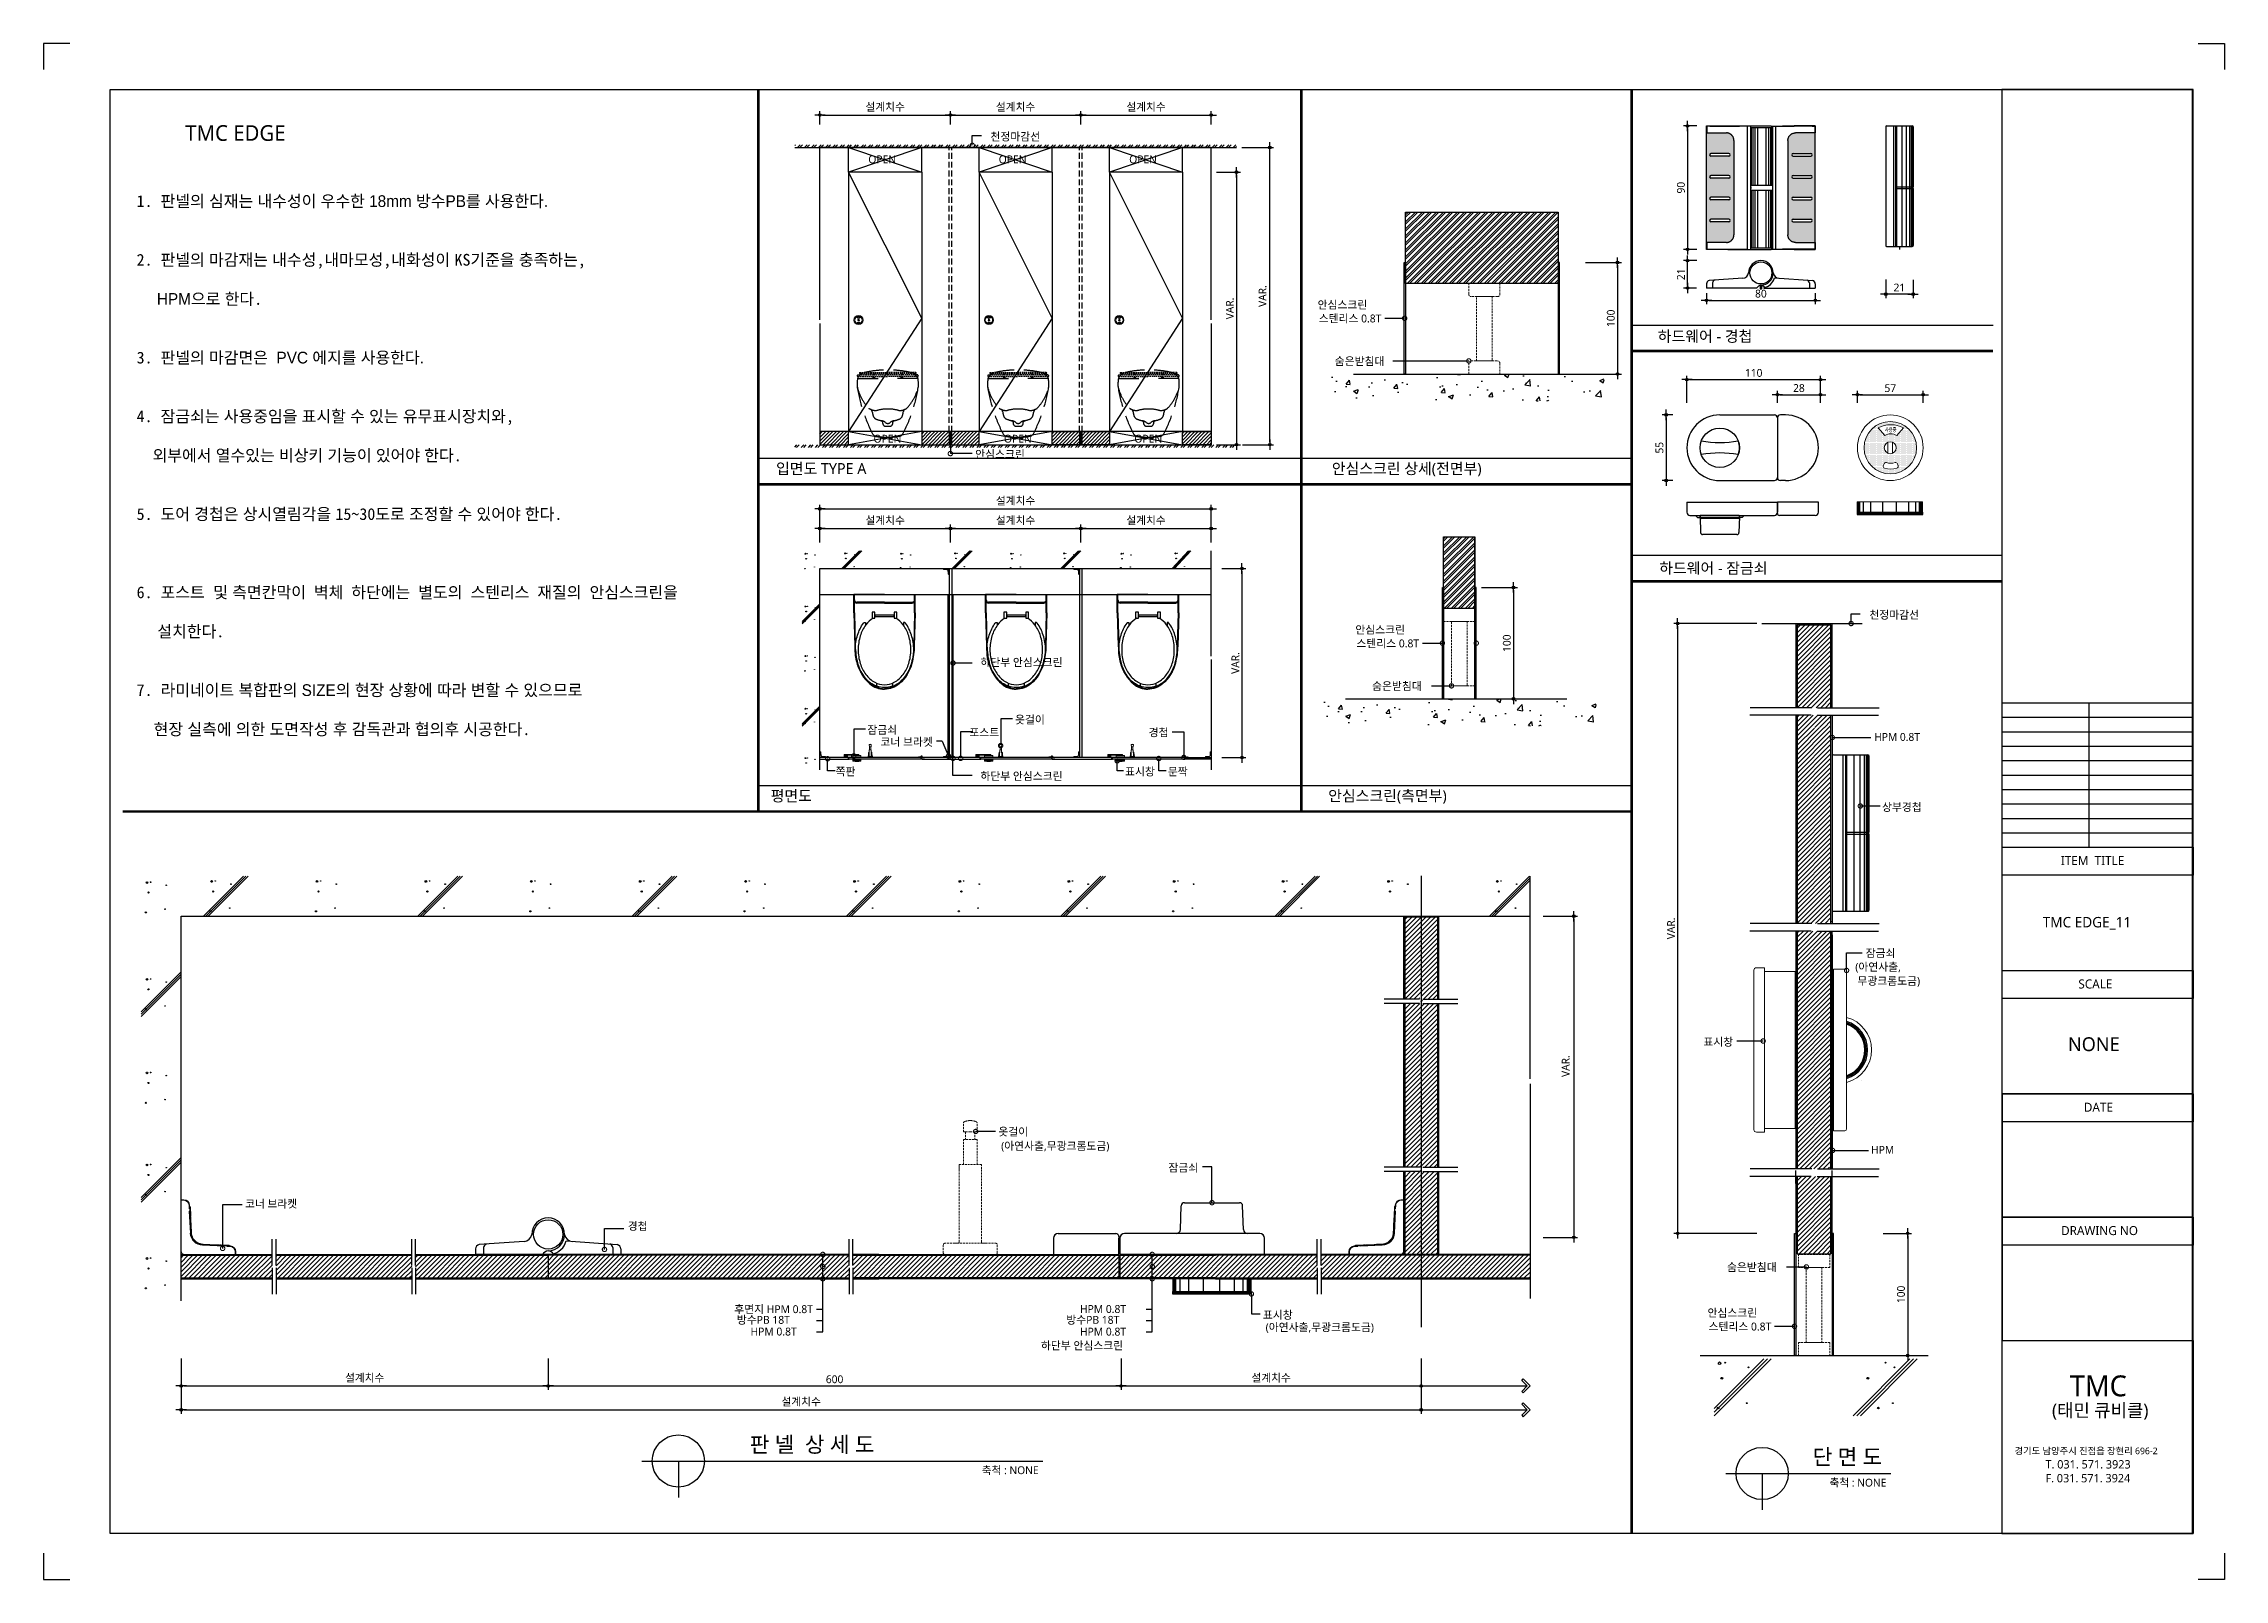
# Model space of a CAD drawing. Extents: x -256 to 8104, y -176 to 5714.
import ezdxf
from ezdxf.enums import TextEntityAlignment as Align

# ---------------------------------------------------------------- set-up
doc = ezdxf.new("R2010")
doc.units = 0
doc.header["$LTSCALE"] = 30
doc.linetypes.add('CEN', pattern=[62, 60, -1, 0, -1])
doc.linetypes.add('HIDDEN', pattern=[0.375, 0.25, -0.125])
doc.layers.get('0').update_dxf_attribs({"linetype": 'CONTINUOUS'})
doc.layers.get('DEFPOINTS').update_dxf_attribs({"linetype": 'CONTINUOUS'})
for name, color, linetype in [('02---제품선', 4, 'CONTINUOUS'), ('0_toilet', 6, 'CONTINUOUS'), ('C', 2, 'CONTINUOUS'), ('curior-0Line', 252, 'CONTINUOUS'), ('DIM', 7, 'CONTINUOUS'), ('HAT', 8, 'CONTINUOUS'), ('HID', 9, 'HIDDEN'), ('jac text', 7, 'CONTINUOUS'), ('TIT', 3, 'CONTINUOUS'), ('경첩', 4, 'CONTINUOUS'), ('문자', 3, 'CONTINUOUS'), ('부자재', 4, 'CONTINUOUS'), ('옷걸이', 4, 'CONTINUOUS'), ('잠금쇠(회전형)', 4, 'CONTINUOUS'), ('중심선', 1, 'CEN'), ('치수', 1, 'CONTINUOUS'), ('판넬', 2, 'CONTINUOUS'), ('해치', 8, 'CONTINUOUS')]:
    doc.layers.add(name, color=color, linetype=linetype)
doc.styles.add('HDW', font='gulim.ttc')
doc.styles.add('돋움', font='malgun.ttf')
doc.dimstyles.new('10', dxfattribs={"dimscale": 10, "dimtxt": 3, "dimasz": 1, "dimexe": 1.5, "dimexo": 2, "dimgap": 1, "dimtad": 1, "dimdec": 0, "dimlunit": 6, "dimtxsty": '돋움', "dimblk": 'DIMDOT', "dimcen": -1, "dimdle": 1.5, "dimclrt": 3, "dimazin": 3, "dimtfac": 1, "dimtdec": 0, "dimtix": 1, "dimtmove": 2, "dimatfit": 3, "dimldrblk": 'DIMDOT', "dimarcsym": 0})
pattern_1 = [(45, (96404.804, 5260.556), (-8.980256, 8.980256), [])]
pattern_2 = [(45, (96344.22, 5352.629), (-8.980256, 8.980256), [])]

# ---------------------------------------------------------------- blocks, each defined once
blk = doc.blocks.new('DIMDOT')
at = {"linetype": 'Continuous'}
blk.add_line((-2, 0), (2, 0), dxfattribs=at)
for radius in [0.5, 0.25]:
    blk.add_circle((0, 0), radius, dxfattribs=at)
blk = doc.blocks.new('*D287')
at = {"layer": 'DEFPOINTS', "color": 0}
for p in [(107946.5, 10876.5), (107446.5, 10820.2), (107946.5, 10820.2)]:
    blk.add_point(p, dxfattribs=at)
at = {"layer": 'DIM', "color": 0, "lineweight": -2, "ltscale": 10}
for p, q in [((107446.5, 10840.2), (107446.5, 10891.5)), ((107456.5, 10876.5), (107936.5, 10876.5)), ((107946.5, 10840.2), (107946.5, 10891.5))]:
    blk.add_line(p, q, dxfattribs=at)
at = {"layer": 'DIM', "color": 0, "lineweight": -2, "xscale": 10, "yscale": 10, "zscale": 10, "rotation": 180}
blk.add_blockref('DIMDOT', (107446.5, 10876.5), dxfattribs=at)
at = {"layer": 'DIM', "color": 0, "lineweight": -2, "xscale": 10, "yscale": 10, "zscale": 10}
blk.add_blockref('DIMDOT', (107946.5, 10876.5), dxfattribs=at)
at = {"layer": 'DIM', "color": 3, "insert": (107696.5, 10906.1), "char_height": 30, "attachment_point": 5, "style": '돋움'}
blk.add_mtext('설계치수', dxfattribs=at)
blk = doc.blocks.new('*D288')
at = {"layer": 'DEFPOINTS', "color": 0}
for p in [(108446.5, 10876.5), (107946.5, 10820.2), (108446.5, 10820.2)]:
    blk.add_point(p, dxfattribs=at)
at = {"layer": 'DIM', "color": 0, "lineweight": -2, "ltscale": 10}
for p, q in [((107946.5, 10840.2), (107946.5, 10891.5)), ((107956.5, 10876.5), (108436.5, 10876.5)), ((108446.5, 10840.2), (108446.5, 10891.5))]:
    blk.add_line(p, q, dxfattribs=at)
at = {"layer": 'DIM', "color": 0, "lineweight": -2, "xscale": 10, "yscale": 10, "zscale": 10, "rotation": 180}
blk.add_blockref('DIMDOT', (107946.5, 10876.5), dxfattribs=at)
at = {"layer": 'DIM', "color": 0, "lineweight": -2, "xscale": 10, "yscale": 10, "zscale": 10}
blk.add_blockref('DIMDOT', (108446.5, 10876.5), dxfattribs=at)
at = {"layer": 'DIM', "color": 3, "insert": (108196.5, 10906.1), "char_height": 30, "attachment_point": 5, "style": '돋움'}
blk.add_mtext('설계치수', dxfattribs=at)
blk = doc.blocks.new('*D289')
at = {"layer": 'DEFPOINTS', "color": 0}
for p in [(108946.5, 10876.5), (108446.5, 10820.2), (108946.5, 10820.2)]:
    blk.add_point(p, dxfattribs=at)
at = {"layer": 'DIM', "color": 0, "lineweight": -2, "ltscale": 10}
for p, q in [((108446.5, 10840.2), (108446.5, 10891.5)), ((108456.5, 10876.5), (108936.5, 10876.5)), ((108946.5, 10840.2), (108946.5, 10891.5))]:
    blk.add_line(p, q, dxfattribs=at)
at = {"layer": 'DIM', "color": 0, "lineweight": -2, "xscale": 10, "yscale": 10, "zscale": 10, "rotation": 180}
blk.add_blockref('DIMDOT', (108446.5, 10876.5), dxfattribs=at)
at = {"layer": 'DIM', "color": 0, "lineweight": -2, "xscale": 10, "yscale": 10, "zscale": 10}
blk.add_blockref('DIMDOT', (108946.5, 10876.5), dxfattribs=at)
at = {"layer": 'DIM', "color": 3, "insert": (108696.5, 10906.1), "char_height": 30, "attachment_point": 5, "style": '돋움'}
blk.add_mtext('설계치수', dxfattribs=at)
blk = doc.blocks.new('*D290')
at = {"layer": 'DEFPOINTS', "color": 0}
for p in [(108946.5, 10657.2), (108946.5, 9612.3), (109043.4, 9612.3)]:
    blk.add_point(p, dxfattribs=at)
at = {"layer": 'DIM', "color": 0, "lineweight": -2, "ltscale": 10}
for p, q in [((108966.5, 10657.2), (109058.4, 10657.2)), ((109043.4, 10647.2), (109043.4, 9622.3)), ((108966.5, 9612.3), (109058.4, 9612.3))]:
    blk.add_line(p, q, dxfattribs=at)
at = {"layer": 'DIM', "color": 0, "lineweight": -2, "xscale": 10, "yscale": 10, "zscale": 10}
for p, rotation in [((109043.4, 10657.2), 90), ((109043.4, 9612.3), 270)]:
    blk.add_blockref('DIMDOT', p, dxfattribs=dict(at, rotation=rotation))
at = {"layer": 'DIM', "color": 3, "insert": (109018.2, 10134.7), "char_height": 30, "attachment_point": 5, "rotation": 90, "style": '돋움'}
blk.add_mtext('VAR.', dxfattribs=at)
blk = doc.blocks.new('*D291')
at = {"layer": 'DEFPOINTS', "color": 0}
for p in [(108967.5, 9137.4), (108967.5, 8412.4), (109064.4, 8412.4)]:
    blk.add_point(p, dxfattribs=at)
at = {"layer": 'DIM', "color": 0, "lineweight": -2, "ltscale": 10}
for p, q in [((108987.5, 9137.4), (109079.4, 9137.4)), ((109064.4, 9127.4), (109064.4, 8422.4)), ((108987.5, 8412.4), (109079.4, 8412.4))]:
    blk.add_line(p, q, dxfattribs=at)
at = {"layer": 'DIM', "color": 0, "lineweight": -2, "xscale": 10, "yscale": 10, "zscale": 10}
for p, rotation in [((109064.4, 9137.4), 90), ((109064.4, 8412.4), 270)]:
    blk.add_blockref('DIMDOT', p, dxfattribs=dict(at, rotation=rotation))
at = {"layer": 'DIM', "color": 3, "insert": (109039.2, 8774.9), "char_height": 30, "attachment_point": 5, "rotation": 90, "style": '돋움'}
blk.add_mtext('VAR.', dxfattribs=at)
blk = doc.blocks.new('_DOTSMALL')
at = {"color": 0, "linetype": 'ByBlock', "const_width": 0.5}
blk.add_lwpolyline([(-0.0625, 0, 1), (0.0625, 0, 1)], format="xyb", close=True, dxfattribs=at)
blk = doc.blocks.new('A$C63EC304E')
at = {"layer": '치수', "color": 1, "xscale": 2.5, "yscale": 2.5, "zscale": 2.5, "rotation": 234.3098741996962}
blk.add_blockref('_DOTSMALL', (0.31, 0.31), dxfattribs=at)
blk = doc.blocks.new('A$C2BC9653E')
at = {"layer": '치수', "xscale": 0.3333333333333333, "yscale": 0.3333333333333333, "zscale": 0.3333333333333333}
blk.add_blockref('A$C63EC304E', (0, 0), dxfattribs=at)
blk = doc.blocks.new('A$C7FC71301')
at = {"layer": '치수', "rotation": 180}
blk.add_blockref('A$C2BC9653E', (0.21, 0.21), dxfattribs=at)
blk = doc.blocks.new('A$C4A20372B')
at = {"layer": '치수'}
blk.add_blockref('A$C7FC71301', (0, 0), dxfattribs=at)
blk = doc.blocks.new('A$C566469F5')
at = {"layer": '치수'}
blk.add_blockref('A$C4A20372B', (0, 0), dxfattribs=at)
blk = doc.blocks.new('A$C7E317CD4')
at = {"layer": '해치', "xscale": 2, "yscale": 2, "zscale": 2}
blk.add_blockref('A$C566469F5', (0, 0), dxfattribs=at)
blk = doc.blocks.new('A$C601D7F27')
at = {"layer": '치수'}
blk.add_blockref('A$C7E317CD4', (0, 0), dxfattribs=at)
blk = doc.blocks.new('A$C38802C08')
at = {"layer": '치수'}
blk.add_blockref('A$C601D7F27', (0, 0), dxfattribs=at)
blk = doc.blocks.new('*D292')
at = {"layer": 'DEFPOINTS', "color": 0}
for p in [(108946.5, 9290.9), (108446.5, 9217.8), (108946.5, 9217.8)]:
    blk.add_point(p, dxfattribs=at)
at = {"layer": 'DIM', "color": 0, "lineweight": -2, "ltscale": 10}
for p, q in [((108446.5, 9237.8), (108446.5, 9305.9)), ((108456.5, 9290.9), (108936.5, 9290.9)), ((108946.5, 9237.8), (108946.5, 9305.9))]:
    blk.add_line(p, q, dxfattribs=at)
at = {"layer": 'DIM', "color": 0, "lineweight": -2, "xscale": 10, "yscale": 10, "zscale": 10, "rotation": 180}
blk.add_blockref('DIMDOT', (108446.5, 9290.9), dxfattribs=at)
at = {"layer": 'DIM', "color": 0, "lineweight": -2, "xscale": 10, "yscale": 10, "zscale": 10}
blk.add_blockref('DIMDOT', (108946.5, 9290.9), dxfattribs=at)
at = {"layer": 'DIM', "color": 3, "insert": (108696.5, 9320.6), "char_height": 30, "attachment_point": 5, "style": '돋움'}
blk.add_mtext('설계치수', dxfattribs=at)
blk = doc.blocks.new('*D293')
at = {"layer": 'DEFPOINTS', "color": 0}
for p in [(108946.5, 9366.3), (107446.5, 9217.8), (108946.5, 9217.8)]:
    blk.add_point(p, dxfattribs=at)
at = {"layer": 'DIM', "color": 0, "lineweight": -2, "ltscale": 10}
for p, q in [((107446.5, 9237.8), (107446.5, 9381.3)), ((107456.5, 9366.3), (108936.5, 9366.3)), ((108946.5, 9237.8), (108946.5, 9381.3))]:
    blk.add_line(p, q, dxfattribs=at)
at = {"layer": 'DIM', "color": 0, "lineweight": -2, "xscale": 10, "yscale": 10, "zscale": 10, "rotation": 180}
blk.add_blockref('DIMDOT', (107446.5, 9366.3), dxfattribs=at)
at = {"layer": 'DIM', "color": 0, "lineweight": -2, "xscale": 10, "yscale": 10, "zscale": 10}
blk.add_blockref('DIMDOT', (108946.5, 9366.3), dxfattribs=at)
at = {"layer": 'DIM', "color": 3, "insert": (108196.5, 9395.9), "char_height": 30, "attachment_point": 5, "style": '돋움'}
blk.add_mtext('설계치수', dxfattribs=at)
blk = doc.blocks.new('*D294')
at = {"layer": 'DEFPOINTS', "color": 0}
for p in [(108446.5, 9290.9), (107946.5, 9217.8), (108446.5, 9217.8)]:
    blk.add_point(p, dxfattribs=at)
at = {"layer": 'DIM', "color": 0, "lineweight": -2, "ltscale": 10}
for p, q in [((107946.5, 9237.8), (107946.5, 9305.9)), ((107956.5, 9290.9), (108436.5, 9290.9)), ((108446.5, 9237.8), (108446.5, 9305.9))]:
    blk.add_line(p, q, dxfattribs=at)
at = {"layer": 'DIM', "color": 0, "lineweight": -2, "xscale": 10, "yscale": 10, "zscale": 10, "rotation": 180}
blk.add_blockref('DIMDOT', (107946.5, 9290.9), dxfattribs=at)
at = {"layer": 'DIM', "color": 0, "lineweight": -2, "xscale": 10, "yscale": 10, "zscale": 10}
blk.add_blockref('DIMDOT', (108446.5, 9290.9), dxfattribs=at)
at = {"layer": 'DIM', "color": 3, "insert": (108196.5, 9320.6), "char_height": 30, "attachment_point": 5, "style": '돋움'}
blk.add_mtext('설계치수', dxfattribs=at)
blk = doc.blocks.new('*D295')
at = {"layer": 'DEFPOINTS', "color": 0}
for p in [(107946.5, 9290.9), (107446.5, 9217.8), (107946.5, 9217.8)]:
    blk.add_point(p, dxfattribs=at)
at = {"layer": 'DIM', "color": 0, "lineweight": -2, "ltscale": 10}
for p, q in [((107446.5, 9237.8), (107446.5, 9305.9)), ((107456.5, 9290.9), (107936.5, 9290.9)), ((107946.5, 9237.8), (107946.5, 9305.9))]:
    blk.add_line(p, q, dxfattribs=at)
at = {"layer": 'DIM', "color": 0, "lineweight": -2, "xscale": 10, "yscale": 10, "zscale": 10, "rotation": 180}
blk.add_blockref('DIMDOT', (107446.5, 9290.9), dxfattribs=at)
at = {"layer": 'DIM', "color": 0, "lineweight": -2, "xscale": 10, "yscale": 10, "zscale": 10}
blk.add_blockref('DIMDOT', (107946.5, 9290.9), dxfattribs=at)
at = {"layer": 'DIM', "color": 3, "insert": (107696.5, 9320.6), "char_height": 30, "attachment_point": 5, "style": '돋움'}
blk.add_mtext('설계치수', dxfattribs=at)
blk = doc.blocks.new('*D296')
at = {"layer": 'DEFPOINTS', "color": 0}
for p in [(111282, 9861.8), (110770, 9753.2), (111282, 9753.2)]:
    blk.add_point(p, dxfattribs=at)
at = {"layer": 'DIM', "color": 0, "lineweight": -2, "ltscale": 10}
for p, q in [((110770, 9773.2), (110770, 9876.8)), ((111282, 9773.2), (111282, 9876.8)), ((110780, 9861.8), (111272, 9861.8))]:
    blk.add_line(p, q, dxfattribs=at)
at = {"layer": 'DIM', "color": 0, "lineweight": -2, "xscale": 10, "yscale": 10, "zscale": 10, "rotation": 180}
blk.add_blockref('DIMDOT', (110770, 9861.8), dxfattribs=at)
at = {"layer": 'DIM', "color": 0, "lineweight": -2, "xscale": 10, "yscale": 10, "zscale": 10}
blk.add_blockref('DIMDOT', (111282, 9861.8), dxfattribs=at)
at = {"layer": 'DIM', "color": 3, "insert": (111026, 9887.4), "char_height": 30, "attachment_point": 5, "style": '돋움'}
blk.add_mtext('110', dxfattribs=at)
blk = doc.blocks.new('*D297')
at = {"layer": 'DEFPOINTS', "color": 0}
for p in [(111282, 9803.9), (111117, 9753.2), (111282, 9753.2)]:
    blk.add_point(p, dxfattribs=at)
at = {"layer": 'DIM', "color": 0, "lineweight": -2, "ltscale": 10}
for p, q in [((111117, 9773.2), (111117, 9818.9)), ((111127, 9803.9), (111272, 9803.9)), ((111282, 9773.2), (111282, 9818.9))]:
    blk.add_line(p, q, dxfattribs=at)
at = {"layer": 'DIM', "color": 0, "lineweight": -2, "xscale": 10, "yscale": 10, "zscale": 10, "rotation": 180}
blk.add_blockref('DIMDOT', (111117, 9803.9), dxfattribs=at)
at = {"layer": 'DIM', "color": 0, "lineweight": -2, "xscale": 10, "yscale": 10, "zscale": 10}
blk.add_blockref('DIMDOT', (111282, 9803.9), dxfattribs=at)
at = {"layer": 'DIM', "color": 3, "insert": (111199.5, 9829.4), "char_height": 30, "attachment_point": 5, "style": '돋움'}
blk.add_mtext('28', dxfattribs=at)
blk = doc.blocks.new('*D298')
at = {"layer": 'DEFPOINTS', "color": 0}
for p in [(111675.7, 9803.9), (111423.7, 9753.2), (111675.7, 9753.2)]:
    blk.add_point(p, dxfattribs=at)
at = {"layer": 'DIM', "color": 0, "lineweight": -2, "ltscale": 10}
for p, q in [((111423.7, 9773.2), (111423.7, 9818.9)), ((111433.7, 9803.9), (111665.7, 9803.9)), ((111675.7, 9773.2), (111675.7, 9818.9))]:
    blk.add_line(p, q, dxfattribs=at)
at = {"layer": 'DIM', "color": 0, "lineweight": -2, "xscale": 10, "yscale": 10, "zscale": 10, "rotation": 180}
blk.add_blockref('DIMDOT', (111423.7, 9803.9), dxfattribs=at)
at = {"layer": 'DIM', "color": 0, "lineweight": -2, "xscale": 10, "yscale": 10, "zscale": 10}
blk.add_blockref('DIMDOT', (111675.7, 9803.9), dxfattribs=at)
at = {"layer": 'DIM', "color": 3, "insert": (111549.7, 9829.1), "char_height": 30, "attachment_point": 5, "style": '돋움'}
blk.add_mtext('57', dxfattribs=at)
blk = doc.blocks.new('*D299')
at = {"layer": 'DEFPOINTS', "color": 0}
for p in [(110827.6, 10834.6), (110772.6, 10361.5), (110827.6, 10361.5)]:
    blk.add_point(p, dxfattribs=at)
at = {"layer": 'DIM', "color": 0, "lineweight": -2, "ltscale": 10}
for p, q in [((110807.6, 10834.6), (110757.6, 10834.6)), ((110772.6, 10824.6), (110772.6, 10371.5)), ((110807.6, 10361.5), (110757.6, 10361.5))]:
    blk.add_line(p, q, dxfattribs=at)
at = {"layer": 'DIM', "color": 0, "lineweight": -2, "xscale": 10, "yscale": 10, "zscale": 10}
for p, rotation in [((110772.6, 10834.6), 90), ((110772.6, 10361.5), 270)]:
    blk.add_blockref('DIMDOT', p, dxfattribs=dict(at, rotation=rotation))
at = {"layer": 'DIM', "color": 3, "insert": (110747.1, 10598), "char_height": 30, "attachment_point": 5, "rotation": 90, "style": '돋움'}
blk.add_mtext('90', dxfattribs=at)
blk = doc.blocks.new('*D300')
at = {"layer": 'DEFPOINTS', "color": 0}
for p in [(110845.2, 10213.2), (111262.3, 10213.2), (111262.3, 10165.9)]:
    blk.add_point(p, dxfattribs=at)
at = {"layer": 'DIM', "color": 0, "lineweight": -2, "ltscale": 10}
for p, q in [((110845.2, 10193.2), (110845.2, 10150.9)), ((110855.2, 10165.9), (111252.3, 10165.9)), ((111262.3, 10193.2), (111262.3, 10150.9))]:
    blk.add_line(p, q, dxfattribs=at)
at = {"layer": 'DIM', "color": 0, "lineweight": -2, "xscale": 10, "yscale": 10, "zscale": 10, "rotation": 180}
blk.add_blockref('DIMDOT', (110845.2, 10165.9), dxfattribs=at)
at = {"layer": 'DIM', "color": 0, "lineweight": -2, "xscale": 10, "yscale": 10, "zscale": 10}
blk.add_blockref('DIMDOT', (111262.3, 10165.9), dxfattribs=at)
at = {"layer": 'DIM', "color": 3, "insert": (111053.7, 10191.4), "char_height": 30, "attachment_point": 5, "style": '돋움'}
blk.add_mtext('80', dxfattribs=at)
blk = doc.blocks.new('*D301')
at = {"layer": 'DEFPOINTS', "color": 0}
for p in [(110772.6, 10318.2), (110827.6, 10318.2), (110826.9, 10213.2)]:
    blk.add_point(p, dxfattribs=at)
at = {"layer": 'DIM', "color": 0, "lineweight": -2, "ltscale": 10}
for p, q in [((110807.6, 10318.2), (110757.6, 10318.2)), ((110772.6, 10223.2), (110772.6, 10308.2)), ((110806.9, 10213.2), (110757.6, 10213.2))]:
    blk.add_line(p, q, dxfattribs=at)
at = {"layer": 'DIM', "color": 0, "lineweight": -2, "xscale": 10, "yscale": 10, "zscale": 10}
for p, rotation in [((110772.6, 10318.2), 90), ((110772.6, 10213.2), 270)]:
    blk.add_blockref('DIMDOT', p, dxfattribs=dict(at, rotation=rotation))
at = {"layer": 'DIM', "color": 3, "insert": (110747.3, 10265.7), "char_height": 30, "attachment_point": 5, "rotation": 90, "style": '돋움'}
blk.add_mtext('21', dxfattribs=at)
blk = doc.blocks.new('*D302')
at = {"layer": 'DEFPOINTS', "color": 0}
for p in [(111532.1, 10265.4), (111637.1, 10264.7), (111532.1, 10189.7)]:
    blk.add_point(p, dxfattribs=at)
at = {"layer": 'DIM', "color": 0, "lineweight": -2, "ltscale": 10}
for p, q in [((111532.1, 10245.4), (111532.1, 10174.7)), ((111637.1, 10244.7), (111637.1, 10174.7)), ((111627.1, 10189.7), (111542.1, 10189.7))]:
    blk.add_line(p, q, dxfattribs=at)
at = {"layer": 'DIM', "color": 0, "lineweight": -2, "xscale": 10, "yscale": 10, "zscale": 10, "rotation": 180}
blk.add_blockref('DIMDOT', (111532.1, 10189.7), dxfattribs=at)
at = {"layer": 'DIM', "color": 0, "lineweight": -2, "xscale": 10, "yscale": 10, "zscale": 10}
blk.add_blockref('DIMDOT', (111637.1, 10189.7), dxfattribs=at)
at = {"layer": 'DIM', "color": 3, "insert": (111584.6, 10215.1), "char_height": 30, "attachment_point": 5, "style": '돋움'}
blk.add_mtext('21', dxfattribs=at)
blk = doc.blocks.new('A$C10E41893')
at = {"layer": '부자재'}
for p, q in [((6, 0), (6, 196)), ((123, 196), (6, 196)), ((123, 192), (6, 192)), ((55, 0), (55, 177)), ((61, 0), (61, 177)), ((6, 0), (6, -196)), ((55, 0), (55, -177)), ((61, 0), (61, -177)), ((123, -192), (6, -192)), ((123, -196), (6, -196))]:
    blk.add_line(p, q, dxfattribs=at)
for points in [[(123, 196, -0.012538), (123, 196), (335, 190, -0.055395), (445, 175, -0.154276), (577, 93, -0.179504), (612, 0, -0.179504)], [(123, 192, -0.012538), (123, 192), (335, 187, -0.055395), (444, 172, -0.154276), (574, 91, -0.179504), (608, 0, -0.179504)], [(157, -72, 0.089162), (200, -119, 0.085733), (270, -155, 0.075373), (359, -168, 0.075373), (447, -155, 0.085733), (517, -119, 0.106084), (567, -62, 0.126931), (583, 0, 0.126931), (567, 62, 0.106084), (517, 119, 0.085733), (447, 155, 0.075373), (359, 168, 0.075373), (270, 155, 0.085733), (200, 119, 0.089162), (157, 72)], [(572, 51), (589, 51), (589, 60, 0.021185), (583, 71, 0.106084), (528, 134, 0.085733), (453, 172, 0.075373), (359, 187, 0.075373), (265, 172, 0.085733), (189, 134, 0.007337), (184, 130), (184, 122), (205, 122)], [(123, -196, 0.012538), (123, -196), (335, -190, 0.055395), (445, -175, 0.154276), (577, -93, 0.179504), (612, 0, 0.179504)], [(123, -192, 0.012538), (123, -192), (335, -187, 0.055395), (444, -172, 0.154276), (574, -91, 0.179504), (608, 0, 0.179504)], [(589, -51, 0.090214), (598, 0, 0.090214), (589, 51, 0.106084)], [(572, -51), (589, -51), (589, -60, -0.021185), (583, -71, -0.106084), (528, -134, -0.085733), (453, -172, -0.075373), (359, -187, -0.075373), (265, -172, -0.085733), (189, -134, -0.007337), (184, -130), (184, -122), (205, -122)]]:
    blk.add_lwpolyline(points, format="xyb", dxfattribs=at)
blk.add_lwpolyline([(138, -61), (119, -61), (119, -79), (157, -79), (157, -61), (138, -61), (147, -61), (147, 61), (138, 61), (157, 61), (157, 79), (119, 79), (119, 61), (138, 61), (138, -61), (119, -61)], dxfattribs=at)
for centre, start, end in [((40, 177), 0, 90), ((46, 177), 0, 90), ((40, -177), 270, 0), ((46, -177), 270, 0)]:
    blk.add_arc(centre, 15, start, end, dxfattribs=at)
blk = doc.blocks.new('A$C460A2A32')
at = {"color": 0}
for p, q in [((3, 20), (0, 16)), ((3, 20), (9, 20)), ((4, 10), (162, 10)), ((9, 20), (162, 20)), ((13, 32), (11, 30)), ((13, 32), (162, 32)), ((13, 27), (162, 27)), ((312, 32), (162, 32)), ((312, 27), (162, 27)), ((316, 20), (162, 20)), ((321, 10), (162, 10)), ((312, 32), (313, 30)), ((322, 20), (316, 20)), ((322, 20), (324, 16))]:
    blk.add_line(p, q, dxfattribs=at)
for centre, radius, start, end in [((4, 14), 4, 150.0107, 270), ((13, 29), 2, 135, 270), ((109, 28), 26, 182.6717, 198.4118), ((109, 10), 26, 180, 202.6199), ((107, 28), 23, 183.0205, 200.9186), ((107, 10), 23, 180, 205.7715), ((69, 10), 23, 334.2285, 0), ((69, 28), 23, 339.0814, 356.9795), ((67, 10), 26, 337.3801, 0), ((67, 28), 26, 341.5882, 357.3283), ((257, 10), 26, 180, 202.6199), ((257, 28), 26, 182.6717, 198.4118), ((256, 28), 23, 183.0205, 200.9186), ((256, 10), 23, 180, 205.7715), ((217, 10), 23, 334.2285, 0), ((217, 28), 23, 339.0814, 356.9795), ((216, 28), 26, 341.5882, 357.3283), ((216, 10), 26, 337.3801, 0), ((312, 29), 2, 270, 45), ((321, 14), 4, 270, 29.9893)]:
    blk.add_arc(centre, radius, start, end, dxfattribs=at)
blk = doc.blocks.new('*D303')
at = {"layer": 'DEFPOINTS', "color": 0}
for p in [(110735.7, 9726.7), (110690, 9474.7), (110735.7, 9474.7)]:
    blk.add_point(p, dxfattribs=at)
at = {"layer": 'DIM', "color": 0, "lineweight": -2, "ltscale": 10}
for p, q in [((110715.7, 9726.7), (110675, 9726.7)), ((110690, 9716.7), (110690, 9484.7)), ((110715.7, 9474.7), (110675, 9474.7))]:
    blk.add_line(p, q, dxfattribs=at)
at = {"layer": 'DIM', "color": 0, "lineweight": -2, "xscale": 10, "yscale": 10, "zscale": 10}
for p, rotation in [((110690, 9726.7), 90), ((110690, 9474.7), 270)]:
    blk.add_blockref('DIMDOT', p, dxfattribs=dict(at, rotation=rotation))
at = {"layer": 'DIM', "color": 3, "insert": (110664.7, 9600.7), "char_height": 30, "attachment_point": 5, "rotation": 90, "style": '돋움'}
blk.add_mtext('55', dxfattribs=at)
blk = doc.blocks.new('*D304')
at = {"layer": 'DEFPOINTS', "color": 0}
for p in [(111058.6, 8926.7), (110734.6, 6587.7), (111058.6, 6587.7)]:
    blk.add_point(p, dxfattribs=at)
at = {"layer": 'DIM', "color": 0, "lineweight": -2, "ltscale": 10}
for p, q in [((111038.6, 8926.7), (110719.6, 8926.7)), ((110734.6, 8916.7), (110734.6, 6597.7)), ((111038.6, 6587.7), (110719.6, 6587.7))]:
    blk.add_line(p, q, dxfattribs=at)
at = {"layer": 'DIM', "color": 0, "lineweight": -2, "xscale": 10, "yscale": 10, "zscale": 10}
for p, rotation in [((110734.6, 8926.7), 90), ((110734.6, 6587.7), 270)]:
    blk.add_blockref('DIMDOT', p, dxfattribs=dict(at, rotation=rotation))
at = {"layer": 'DIM', "color": 3, "insert": (110709.3, 7757.2), "char_height": 30, "attachment_point": 5, "rotation": 90, "style": '돋움'}
blk.add_mtext('VAR.', dxfattribs=at)
blk = doc.blocks.new('A$C13EB2441')
for p, q in [((0.84, 7.37), (0.84, 14.11)), ((0.84, 6.74), (0.84, 0))]:
    blk.add_line(p, q)
blk = doc.blocks.new('*D305')
at = {"layer": 'DEFPOINTS', "color": 0}
for p in [(111502.1, 6587.7), (111502.1, 6119.4), (111616.4, 6119.4)]:
    blk.add_point(p, dxfattribs=at)
at = {"layer": 'DIM', "color": 0, "lineweight": -2, "ltscale": 10}
for p, q in [((111522.1, 6587.7), (111631.4, 6587.7)), ((111616.4, 6577.7), (111616.4, 6129.4)), ((111522.1, 6119.4), (111631.4, 6119.4))]:
    blk.add_line(p, q, dxfattribs=at)
at = {"layer": 'DIM', "color": 0, "lineweight": -2, "xscale": 10, "yscale": 10, "zscale": 10}
for p, rotation in [((111616.4, 6587.7), 90), ((111616.4, 6119.4), 270)]:
    blk.add_blockref('DIMDOT', p, dxfattribs=dict(at, rotation=rotation))
at = {"layer": 'DIM', "color": 3, "insert": (111590.8, 6353.6), "char_height": 30, "attachment_point": 5, "rotation": 90, "style": '돋움'}
blk.add_mtext('100', dxfattribs=at)
blk = doc.blocks.new('*D306')
at = {"layer": 'DEFPOINTS', "color": 0}
for p in [(109962.5, 9064.8), (109962.5, 8637.3), (110105.4, 8637.3)]:
    blk.add_point(p, dxfattribs=at)
at = {"layer": 'DIM', "color": 0, "lineweight": -2, "ltscale": 10}
for p, q in [((109982.5, 9064.8), (110120.4, 9064.8)), ((110105.4, 9054.8), (110105.4, 8647.3)), ((109982.5, 8637.3), (110120.4, 8637.3))]:
    blk.add_line(p, q, dxfattribs=at)
at = {"layer": 'DIM', "color": 0, "lineweight": -2, "xscale": 10, "yscale": 10, "zscale": 10}
for p, rotation in [((110105.4, 9064.8), 90), ((110105.4, 8637.3), 270)]:
    blk.add_blockref('DIMDOT', p, dxfattribs=dict(at, rotation=rotation))
at = {"layer": 'DIM', "color": 3, "insert": (110079.8, 8851), "char_height": 30, "attachment_point": 5, "rotation": 90, "style": '돋움'}
blk.add_mtext('100', dxfattribs=at)
blk = doc.blocks.new('*D307')
at = {"layer": 'DEFPOINTS', "color": 0}
for p in [(109043.4, 10752.1), (109170.8, 10752.1), (109045.9, 9612.3)]:
    blk.add_point(p, dxfattribs=at)
at = {"layer": 'DIM', "color": 0, "lineweight": -2, "ltscale": 10}
for p, q in [((109063.4, 10752.1), (109185.8, 10752.1)), ((109170.8, 9622.3), (109170.8, 10742.1)), ((109065.9, 9612.3), (109185.8, 9612.3))]:
    blk.add_line(p, q, dxfattribs=at)
at = {"layer": 'DIM', "color": 0, "lineweight": -2, "xscale": 10, "yscale": 10, "zscale": 10}
for p, rotation in [((109170.8, 10752.1), 90), ((109170.8, 9612.3), 270)]:
    blk.add_blockref('DIMDOT', p, dxfattribs=dict(at, rotation=rotation))
at = {"layer": 'DIM', "color": 3, "insert": (109143.5, 10182.2), "char_height": 30, "attachment_point": 5, "rotation": 90, "style": '돋움'}
blk.add_mtext('VAR.', dxfattribs=at)
blk = doc.blocks.new('*D308')
at = {"layer": 'DEFPOINTS', "color": 0}
for p in [(110361.1, 10310.8), (110361.1, 9883.4), (110504, 9883.4)]:
    blk.add_point(p, dxfattribs=at)
at = {"layer": 'DIM', "color": 0, "lineweight": -2, "ltscale": 10}
for p, q in [((110381.1, 10310.8), (110519, 10310.8)), ((110504, 10300.8), (110504, 9893.4)), ((110381.1, 9883.4), (110519, 9883.4))]:
    blk.add_line(p, q, dxfattribs=at)
at = {"layer": 'DIM', "color": 0, "lineweight": -2, "xscale": 10, "yscale": 10, "zscale": 10}
for p, rotation in [((110504, 10310.8), 90), ((110504, 9883.4), 270)]:
    blk.add_blockref('DIMDOT', p, dxfattribs=dict(at, rotation=rotation))
at = {"layer": 'DIM', "color": 3, "insert": (110478.4, 10097.1), "char_height": 30, "attachment_point": 5, "rotation": 90, "style": '돋움'}
blk.add_mtext('100', dxfattribs=at)
blk = doc.blocks.new('*D309')
at = {"layer": 'DEFPOINTS', "color": 0}
for p in [(104997.6, 6128.1), (106404.7, 6128.1), (106404.7, 6002.4)]:
    blk.add_point(p, dxfattribs=at)
at = {"layer": 'DIM', "color": 0, "lineweight": -2, "ltscale": 10}
for p, q in [((104997.6, 6108.1), (104997.6, 5987.4)), ((106404.7, 6108.1), (106404.7, 5987.4)), ((105007.6, 6002.4), (106394.7, 6002.4))]:
    blk.add_line(p, q, dxfattribs=at)
at = {"layer": 'DIM', "color": 0, "lineweight": -2, "xscale": 10, "yscale": 10, "zscale": 10, "rotation": 180}
blk.add_blockref('DIMDOT', (104997.6, 6002.4), dxfattribs=at)
at = {"layer": 'DIM', "color": 0, "lineweight": -2, "xscale": 10, "yscale": 10, "zscale": 10}
blk.add_blockref('DIMDOT', (106404.7, 6002.4), dxfattribs=at)
at = {"layer": 'DIM', "color": 3, "insert": (105701.2, 6032.1), "char_height": 30, "attachment_point": 5, "style": '돋움'}
blk.add_mtext('설계치수', dxfattribs=at)
blk = doc.blocks.new('*D310')
at = {"layer": 'DEFPOINTS', "color": 0}
for p in [(104997.6, 6128.1), (109751.5, 6128.1), (109751.5, 5911)]:
    blk.add_point(p, dxfattribs=at)
at = {"layer": 'DIM', "color": 0, "lineweight": -2, "ltscale": 10}
for p, q in [((104997.6, 6108.1), (104997.6, 5896)), ((109751.5, 6108.1), (109751.5, 5896)), ((105007.6, 5911), (109741.5, 5911))]:
    blk.add_line(p, q, dxfattribs=at)
at = {"layer": 'DIM', "color": 0, "lineweight": -2, "xscale": 10, "yscale": 10, "zscale": 10, "rotation": 180}
blk.add_blockref('DIMDOT', (104997.6, 5911), dxfattribs=at)
at = {"layer": 'DIM', "color": 0, "lineweight": -2, "xscale": 10, "yscale": 10, "zscale": 10}
blk.add_blockref('DIMDOT', (109751.5, 5911), dxfattribs=at)
at = {"layer": 'DIM', "color": 3, "insert": (107374.6, 5940.6), "char_height": 30, "attachment_point": 5, "style": '돋움'}
blk.add_mtext('설계치수', dxfattribs=at)
blk = doc.blocks.new('*D311')
at = {"layer": 'DEFPOINTS', "color": 0}
for p in [(108600.7, 6128.1), (109751.5, 6128.1), (109751.5, 6002.4)]:
    blk.add_point(p, dxfattribs=at)
at = {"layer": 'DIM', "color": 0, "lineweight": -2, "ltscale": 10}
for p, q in [((108600.7, 6108.1), (108600.7, 5987.4)), ((109751.5, 6108.1), (109751.5, 5987.4)), ((108610.7, 6002.4), (109741.5, 6002.4))]:
    blk.add_line(p, q, dxfattribs=at)
at = {"layer": 'DIM', "color": 0, "lineweight": -2, "xscale": 10, "yscale": 10, "zscale": 10, "rotation": 180}
blk.add_blockref('DIMDOT', (108600.7, 6002.4), dxfattribs=at)
at = {"layer": 'DIM', "color": 0, "lineweight": -2, "xscale": 10, "yscale": 10, "zscale": 10}
blk.add_blockref('DIMDOT', (109751.5, 6002.4), dxfattribs=at)
at = {"layer": 'DIM', "color": 3, "insert": (109176.1, 6032.1), "char_height": 30, "attachment_point": 5, "style": '돋움'}
blk.add_mtext('설계치수', dxfattribs=at)
blk = doc.blocks.new('*D312')
at = {"layer": 'DEFPOINTS', "color": 0}
for p in [(106404.7, 6128.1), (108600.7, 6128.1), (108600.7, 6002.4)]:
    blk.add_point(p, dxfattribs=at)
at = {"layer": 'DIM', "color": 0, "lineweight": -2, "ltscale": 10}
for p, q in [((106404.7, 6108.1), (106404.7, 5987.4)), ((108600.7, 6108.1), (108600.7, 5987.4)), ((106414.7, 6002.4), (108590.7, 6002.4))]:
    blk.add_line(p, q, dxfattribs=at)
at = {"layer": 'DIM', "color": 0, "lineweight": -2, "xscale": 10, "yscale": 10, "zscale": 10, "rotation": 180}
blk.add_blockref('DIMDOT', (106404.7, 6002.4), dxfattribs=at)
at = {"layer": 'DIM', "color": 0, "lineweight": -2, "xscale": 10, "yscale": 10, "zscale": 10}
blk.add_blockref('DIMDOT', (108600.7, 6002.4), dxfattribs=at)
at = {"layer": 'DIM', "color": 3, "insert": (107502.7, 6027.9), "char_height": 30, "attachment_point": 5, "style": '돋움'}
blk.add_mtext('600', dxfattribs=at)
blk = doc.blocks.new('A$C06B31977')
for p, q in [((1.26, 11.06), (1.26, 21.17)), ((1.26, 10.11), (1.26, 0))]:
    blk.add_line(p, q)
blk = doc.blocks.new('*D313')
at = {"layer": 'DEFPOINTS', "color": 0}
for p in [(110198.4, 7803.8), (110198.4, 6572.4), (110336.2, 6572.4)]:
    blk.add_point(p, dxfattribs=at)
at = {"layer": 'DIM', "color": 0, "lineweight": -2, "ltscale": 10}
for p, q in [((110218.4, 7803.8), (110351.2, 7803.8)), ((110336.2, 7793.8), (110336.2, 6582.4)), ((110218.4, 6572.4), (110351.2, 6572.4))]:
    blk.add_line(p, q, dxfattribs=at)
at = {"layer": 'DIM', "color": 0, "lineweight": -2, "xscale": 10, "yscale": 10, "zscale": 10}
for p, rotation in [((110336.2, 7803.8), 90), ((110336.2, 6572.4), 270)]:
    blk.add_blockref('DIMDOT', p, dxfattribs=dict(at, rotation=rotation))
at = {"layer": 'DIM', "color": 3, "insert": (110305.4, 7229), "char_height": 30, "attachment_point": 5, "rotation": 90, "style": '돋움'}
blk.add_mtext('VAR.', dxfattribs=at)
blk = doc.blocks.new('EDGE_11', base_point=(104726.3, 5436.3))
h = blk.add_hatch()
h.set_pattern_fill('ANSI31', color=3, scale=3, angle=180)
h.set_pattern_definition([(225, (104764.804, 5260.556), (6.735192, -6.735192), [])])
h.paths.add_polyline_path([(107556.5, 9662.3), (107446.5, 9662.3), (107446.5, 9612.3), (107556.5, 9612.3)])
h.paths.add_polyline_path([(107941.5, 9662.3), (107836.5, 9662.3), (107836.5, 9612.3), (107941.5, 9612.3)])
h.paths.add_polyline_path([(108056.5, 9662.3), (107951.5, 9662.3), (107951.5, 9612.3), (108056.5, 9612.3)])
h.paths.add_polyline_path([(108441.5, 9662.3), (108336.5, 9662.3), (108336.5, 9612.3), (108441.5, 9612.3)])
h.paths.add_polyline_path([(108556.5, 9662.3), (108451.5, 9662.3), (108451.5, 9612.3), (108556.5, 9612.3)])
h.paths.add_polyline_path([(108946.5, 9662.3), (108836.5, 9662.3), (108836.5, 9612.3), (108946.5, 9612.3)])
h = blk.add_hatch()
h.set_pattern_fill('ANSI31', color=2, style=0)
h.set_pattern_definition([(45, (104764.8044, 5260.5557), (-2.245064, 2.245064), [])])
h.paths.add_polyline_path([(107951.5, 9662.3), (107941.5, 9662.3), (107941.5, 9612.3), (107951.5, 9612.3)])
h = blk.add_hatch()
h.set_pattern_fill('ANSI31', color=2, style=0)
h.set_pattern_definition([(45, (105264.8044, 5260.5557), (-2.245064, 2.245064), [])])
h.paths.add_polyline_path([(108451.5, 9662.3), (108441.5, 9662.3), (108441.5, 9612.3), (108451.5, 9612.3)])
h = blk.add_hatch()
h.set_pattern_fill('ANSI31', color=2, style=0)
h.set_pattern_definition([(45, (107942.9707, 7100.545), (-2.245064, 2.245064), [])])
h.paths.add_polyline_path([(109837.5, 9064.8), (109832.5, 9064.8), (109832.5, 8853.1, -1), (109832.5, 8848.9), (109832.5, 8637.3), (109837.5, 8637.3)])
h.paths.add_polyline_path([(109962.5, 8848.9, -1), (109962.5, 8853.1), (109962.5, 9064.8), (109957.5, 9064.8), (109957.5, 8637.3), (109962.5, 8637.3)])
at = {"layer": 'HAT'}
h = blk.add_hatch(dxfattribs=at)
h.set_pattern_fill('ANSI32', color=256, scale=2, style=0)
h.set_pattern_definition([(45, (96110.435, 5119.08), (-13.470384, 13.470384), []), (45, (96119.415, 5119.08), (-13.470384, 13.470384), [])])
h.paths.add_polyline_path([(107349.8, 10762.1), (109043.4, 10762.1), (109043.4, 10752.1), (107349.8, 10752.1)])
h = blk.add_hatch(dxfattribs=at)
h.set_pattern_fill('ANSI32', color=256, scale=2, style=0)
h.set_pattern_definition([(45, (96434.709, 5251.722), (-13.470384, 13.470384), []), (45, (96443.689, 5251.722), (-13.470384, 13.470384), [])])
h.paths.add_polyline_path([(109691.6, 10504.6), (110277, 10504.6), (110277, 10230), (109691.6, 10230)])
h = blk.add_hatch(dxfattribs=at)
h.set_pattern_fill('ANSI32', color=256, scale=2, style=0)
h.set_pattern_definition([(45, (96110.435, 5301.06), (-13.470384, 13.470384), []), (45, (96119.415, 5301.06), (-13.470384, 13.470384), [])])
h.paths.add_polyline_path([(107349.8, 9601.8), (109043.4, 9601.8), (109043.4, 9611.8), (107349.8, 9611.8)])
h = blk.add_hatch(dxfattribs=at)
h.set_pattern_fill('ANSI32', color=256, scale=2, style=0)
h.set_pattern_definition([(45, (104756.122, 5260.556), (-13.470384, 13.470384), []), (45, (104765.102, 5260.556), (-13.470384, 13.470384), [])])
h.paths.add_polyline_path([(109957.5, 9258.6), (109837.5, 9258.6), (109837.5, 8983.9), (109957.5, 8983.9), (109957.5, 9064.8)])
at = {"layer": 'HAT', "transparency": 33554687}
h = blk.add_hatch(dxfattribs=at)
h.set_pattern_fill('ANSI31', color=256, scale=4)
h.set_pattern_definition(pattern_1)
h.paths.add_polyline_path([(111248.8, 8603.7), (111271, 8603.7), (111322.4, 8603.7), (111322.4, 8921.7), (111192.4, 8921.7), (111192.4, 8603.7)])
at = {"layer": 'HAT'}
h = blk.add_hatch(dxfattribs=at)
h.set_pattern_fill('ANSI31', color=256, scale=4, style=0)
h.set_pattern_definition(pattern_1)
edge = h.paths.add_edge_path()
edge.add_line((111322.4, 8525.9), (111263, 8525.9))
edge.add_arc((111260.9, 8525.9), 2.08, -54.30987, 0, ccw=False)
edge.add_arc((111260.9, 8525.9), 2.08, 125.69013, 305.69013, ccw=False)
edge.add_arc((111260.9, 8525.9), 2.08, 0, 125.69013, ccw=False)
edge.add_line((111263, 8525.9), (111322.4, 8525.9))
edge.add_line((111322.4, 8525.9), (111322.4, 8574.7))
edge.add_line((111322.4, 8574.7), (111312.2, 8574.7))
edge.add_spline(control_points=[(111309.3, 8566.9), (111310.3, 8569.5), (111311.2, 8572.1), (111312.2, 8574.7)], knot_values=[0, 0, 0, 0, 0.152076, 0.152076, 0.152076, 0.152076], degree=3, periodic=0)
edge.add_line((111312.2, 8574.7), (111257.4, 8574.7))
edge.add_line((111257.4, 8574.7), (111257.4, 7776.1))
edge.add_line((111257.4, 7776.1), (111314.1, 7776.1))
edge.add_spline(control_points=[(111314.1, 7776.1), (111317.3, 7784.9), (111320.3, 7792.7), (111322.4, 7796.5)], knot_values=[0.152076, 0.152076, 0.152076, 0.152076, 0.673721, 0.673721, 0.673721, 0.673721], degree=3, periodic=0)
edge.add_spline(control_points=[(111324.8, 7776.1), (111325.4, 7786.2), (111326.4, 7801.5), (111323.5, 7798.5), (111322.4, 7796.5)], knot_values=[0.673721, 0.673721, 0.673721, 0.673721, 1.332503, 1.60798, 1.60798, 1.60798, 1.60798], degree=3, periodic=0)
edge.add_line((111322.4, 7796.5), (111322.4, 8525.9))
h.paths.add_polyline_path([(111257.4, 8574.7), (111192.4, 8574.7), (111192.4, 7776.1), (111257.4, 7776.1)])
h = blk.add_hatch(dxfattribs=at)
h.set_pattern_fill('ANSI31', color=256, scale=4, style=0)
h.set_pattern_definition(pattern_1)
h.paths.add_polyline_path([(111257.4, 7290.6), (111192.4, 7290.6), (111192.4, 6835.1), (111257.4, 6835.1), (111257.4, 6944.5, -0.567825), (111257.4, 6948.1)])
h.paths.add_polyline_path([(111322.4, 7290.6), (111257.4, 7290.6), (111257.4, 6948.1, -0.582142), (111260.6, 6946.3), (111322.4, 6946.3)])
edge = h.paths.add_edge_path()
edge.add_line((111322.4, 6946.3), (111260.6, 6946.3))
edge.add_arc((111258.5, 6946.3), 2.08, -54.30987, 0, ccw=False)
edge.add_arc((111258.5, 6946.3), 2.08, 239.17799, 305.69013, ccw=False)
edge.add_line((111257.4, 6944.5), (111257.4, 6835.1))
edge.add_line((111257.4, 6835.1), (111314.1, 6835.1))
edge.add_spline(control_points=[(111314.1, 6835.1), (111317.3, 6843.8), (111320.3, 6851.7), (111322.4, 6855.5)], knot_values=[0.152076, 0.152076, 0.152076, 0.152076, 0.673721, 0.673721, 0.673721, 0.673721], degree=3, periodic=0)
edge.add_line((111322.4, 6855.5), (111322.4, 6946.3))
h.paths.add_polyline_path([(111257.4, 7747.1), (111192.4, 7747.1), (111192.4, 7290.6), (111257.4, 7290.6)])
edge = h.paths.add_edge_path()
edge.add_line((111322.4, 7747.1), (111312.2, 7747.1))
edge.add_spline(control_points=[(111309.3, 7739.3), (111310.3, 7741.9), (111311.2, 7744.6), (111312.2, 7747.1)], knot_values=[0, 0, 0, 0, 0.152076, 0.152076, 0.152076, 0.152076], degree=3, periodic=0)
edge.add_line((111312.2, 7747.1), (111257.4, 7747.1))
edge.add_line((111257.4, 7747.1), (111257.4, 7290.6))
edge.add_line((111257.4, 7290.6), (111322.4, 7290.6))
edge.add_line((111322.4, 7290.6), (111322.4, 7747.1))
at = {"layer": 'HAT', "transparency": 33554687}
h = blk.add_hatch(dxfattribs=at)
h.set_pattern_fill('ANSI31', color=256, scale=4, style=0)
h.set_pattern_definition(pattern_1)
h.paths.add_polyline_path([(111246.8, 6806.1), (111192.4, 6806.1), (111192.4, 6509.3), (111257.4, 6509.3), (111257.4, 6806.1)])
h.paths.add_polyline_path([(111322.4, 6806.1), (111269.1, 6806.1), (111257.4, 6806.1), (111257.4, 6509.3), (111322.4, 6509.3)])
at = {"layer": '해치'}
h = blk.add_hatch(dxfattribs=at)
h.set_pattern_fill('DOTS', color=256, scale=2.628474)
h.set_pattern_definition([(0, (107883.4782, 11169.597), (2.086351, 4.172702), [0, -4.172702])])
edge = h.paths.add_edge_path()
edge.add_line((110845.7, 10388), (110845.8, 10388))
edge.add_spline(control_points=[(110845.8, 10388), (110846, 10388), (110857.5, 10388)], knot_values=[-0.724312, -0.724312, -0.724312, 0.724312, 0.724312, 0.724312], weights=[1, 0.748956, 1], degree=2, periodic=0)
edge.add_line((110857.5, 10388), (110921.4, 10388))
edge.add_spline(control_points=[(110921.4, 10388), (110950.3, 10388), (110950.3, 10416.9)], knot_values=[-1.570796, -1.570796, -1.570796, 0, 0, 0], weights=[1, 0.707107, 1], degree=2, periodic=0)
edge.add_line((110950.3, 10416.9), (110950.3, 10779.1))
edge.add_spline(control_points=[(110950.3, 10779.1), (110950.3, 10808), (110921.4, 10808)], knot_values=[0, 0, 0, 1.570796, 1.570796, 1.570796], weights=[1, 0.707107, 1], degree=2, periodic=0)
edge.add_line((110921.4, 10808), (110857.5, 10808))
edge.add_spline(control_points=[(110857.5, 10808), (110846, 10808), (110845.8, 10808)], knot_values=[-0.724312, -0.724312, -0.724312, 0.724312, 0.724312, 0.724312], weights=[1, 0.748956, 1], degree=2, periodic=0)
edge.add_line((110845.7, 10808), (110845.7, 10388))
h.paths.add_polyline_path([(110930.6, 10729.3, -0.414214), (110935.9, 10724, -0.414214), (110930.6, 10718.8), (110862.3, 10718.8, -0.414214), (110857, 10724, -0.414214), (110862.3, 10729.3)], flags=16)
h.paths.add_polyline_path([(110930.6, 10645.3, -0.414214), (110935.9, 10640, -0.414214), (110930.6, 10634.8), (110862.3, 10634.8, -0.414214), (110857, 10640, -0.414214), (110862.3, 10645.3)], flags=16)
h.paths.add_polyline_path([(110930.6, 10561.3, -0.414214), (110935.9, 10556, -0.414214), (110930.6, 10550.8), (110862.3, 10550.8, -0.414214), (110857, 10556, -0.414214), (110862.3, 10561.3)], flags=16)
h.paths.add_polyline_path([(110930.6, 10477.3, -0.414214), (110935.9, 10472, -0.414214), (110930.6, 10466.7), (110862.3, 10466.7, -0.414214), (110857, 10472, -0.414214), (110862.3, 10477.3)], flags=16)
h = blk.add_hatch(dxfattribs=at)
h.set_pattern_fill('DOTS', color=256, scale=2.628474)
h.set_pattern_definition([(0, (107408.861, 11169.597), (2.086351, 4.1727023), [0, -4.1727023])])
edge = h.paths.add_edge_path()
edge.add_spline(control_points=[(111157.1, 10779.1), (111157.1, 10808), (111186.1, 10808)], knot_values=[0, 0, 0, 1.570796, 1.570796, 1.570796], weights=[1, 0.707107, 1], degree=2, periodic=0)
edge.add_line((111186.1, 10808), (111250, 10808))
edge.add_spline(control_points=[(111250, 10808), (111261.5, 10808), (111261.7, 10808)], knot_values=[-0.724312, -0.724312, -0.724312, 0.724312, 0.724312, 0.724312], weights=[1, 0.748956, 1], degree=2, periodic=0)
edge.add_line((111261.8, 10808), (111261.8, 10388))
edge.add_line((111261.8, 10388), (111261.7, 10388))
edge.add_spline(control_points=[(111261.7, 10388), (111261.5, 10388), (111250, 10388)], knot_values=[-0.724312, -0.724312, -0.724312, 0.724312, 0.724312, 0.724312], weights=[1, 0.748956, 1], degree=2, periodic=0)
edge.add_line((111250, 10388), (111186.1, 10388))
edge.add_spline(control_points=[(111186.1, 10388), (111157.1, 10388), (111157.1, 10416.9)], knot_values=[-1.570796, -1.570796, -1.570796, 0, 0, 0], weights=[1, 0.707107, 1], degree=2, periodic=0)
edge.add_line((111157.1, 10416.9), (111157.1, 10779.1))
h.paths.add_polyline_path([(111176.9, 10729.3, 0.414214), (111171.6, 10724, 0.414214), (111176.9, 10718.8), (111245.2, 10718.8, 0.414214), (111250.5, 10724, 0.414214), (111245.2, 10729.3)], flags=16)
h.paths.add_polyline_path([(111176.9, 10645.3, 0.414214), (111171.6, 10640, 0.414214), (111176.9, 10634.8), (111245.2, 10634.8, 0.414214), (111250.5, 10640, 0.414214), (111245.2, 10645.3)], flags=16)
h.paths.add_polyline_path([(111176.9, 10561.3, 0.414214), (111171.6, 10556, 0.414214), (111176.9, 10550.8), (111245.2, 10550.8, 0.414214), (111250.5, 10556, 0.414214), (111245.2, 10561.3)], flags=16)
h.paths.add_polyline_path([(111176.9, 10477.3, 0.414214), (111171.6, 10472, 0.414214), (111176.9, 10466.7), (111245.2, 10466.7, 0.414214), (111250.5, 10472, 0.414214), (111245.2, 10477.3)], flags=16)
h = blk.add_hatch(dxfattribs=at)
h.set_pattern_fill('AR-CONC', color=256, style=0)
h.set_pattern_definition([(50, (107972.88, 8346.63), (182.185, -15.939), [19.05, -209.55]), (355, (107972.88, 8346.63), (-35.243, 191.057), [15.24, -167.64]), (100.451, (107988.06, 8345.3), (146.943, 175.117), [16.19, -178.09]), (46.184, (107972.88, 8397.43), (271.079, -42.042), [28.575, -314.325]), (96.636, (107995.47, 8393.93), (237.404, 247.426), [24.285, -267.135]), (351.184, (107972.88, 8397.43), (237.405, 247.425), [22.86, -251.46]), (21, (107998.28, 8384.73), (151.615, -102.2655), [19.05, -209.55]), (326, (107998.28, 8384.73), (61.802, 184.188), [15.24, -167.64]), (71.4514, (108010.91, 8376.2), (213.416, 81.923), [16.19, -178.09]), (37.5, (107972.875, 8346.63), (3.0886, 84.555), [0, -165.608, 0, -170.18, 0, -168.275]), (7.5, (107972.875, 8346.63), (66.8197, 100.1806), [0, -97.028, 0, -161.798, 0, -64.135]), (327.5, (107916.23, 8346.63), (135.5906, -5.7287), [0, -63.5, 0, -198.12, 0, -262.89]), (317.5, (107890.83, 8346.63), (148.129, 25.4265), [0, -82.55, 0, -131.572, 0, -186.69])])
h.paths.add_polyline_path([(110452.5, 9780.4), (110452.5, 9883.4), (109402.3, 9883.4), (109402.3, 9780.4)])
h = blk.add_hatch(dxfattribs=at)
h.set_pattern_fill('DOTS', color=256, scale=2.628474)
h.set_pattern_definition([(0, (105855.6728, 6143.3197), (2.086351, 4.1727023), [0, -4.1727023])])
h.paths.add_polyline_path([(111650.3, 9600.7, 1), (111449, 9600.7, 1)])
h.paths.add_polyline_path([(111526.7, 9600.7, -1), (111572.6, 9600.7, -1)], flags=16)
h.paths.add_polyline_path([(111574.4, 9647.9, 0.250537), (111528.5, 9647.9), (111502.7, 9676.4, -0.258173), (111600.2, 9676.4)], flags=16)
h.paths.add_polyline_path([(111577.1, 9539.2), (111579.9, 9531.1, -0.437988), (111575.1, 9522, -0.127495), (111527.9, 9522, -0.437988), (111523, 9531.1), (111525.8, 9539.2, -0.407197), (111534.6, 9543.6, 0.156299), (111568.4, 9543.6, -0.407197)], flags=16)
h.paths.add_polyline_path([(111524.5, 9655.8), (111577.9, 9655.8), (111577.9, 9683.3), (111524.5, 9683.3)], flags=8)
h = blk.add_hatch(dxfattribs=at)
h.set_pattern_fill('AR-CONC', color=256, style=0)
h.set_pattern_definition([(50, (107942.97, 7100.55), (182.185, -15.939), [19.05, -209.55]), (355, (107942.97, 7100.55), (-35.243, 191.057), [15.24, -167.64]), (100.451, (107958.15, 7099.22), (146.943, 175.117), [16.19, -178.09]), (46.184, (107942.97, 7151.35), (271.079, -42.042), [28.575, -314.325]), (96.636, (107965.56, 7147.84), (237.404, 247.426), [24.285, -267.135]), (351.184, (107942.97, 7151.35), (237.405, 247.425), [22.86, -251.46]), (21, (107968.37, 7138.65), (151.615, -102.2655), [19.05, -209.55]), (326, (107968.37, 7138.65), (61.802, 184.188), [15.24, -167.64]), (71.4514, (107981, 7130.12), (213.416, 81.923), [16.19, -178.09]), (37.5, (107942.97, 7100.545), (3.0886, 84.555), [0, -165.608, 0, -170.18, 0, -168.275]), (7.5, (107942.97, 7100.545), (66.8197, 100.1806), [0, -97.028, 0, -161.798, 0, -64.135]), (327.5, (107886.33, 7100.545), (135.5906, -5.7287), [0, -63.5, 0, -198.12, 0, -262.89]), (317.5, (107860.93, 7100.55), (148.129, 25.4265), [0, -82.55, 0, -131.572, 0, -186.69])])
h.paths.add_polyline_path([(110422.5, 8534.3), (110422.5, 8637.3), (109372.4, 8637.3), (109372.4, 8534.3)])
h = blk.add_hatch(dxfattribs=at)
h.set_pattern_fill('ANSI31', color=256, scale=4, style=0)
h.set_pattern_definition([(45, (-166558.86, -50643.982), (-8.9802561, 8.9802561), [])])
edge = h.paths.add_edge_path()
edge.add_line((109751.5, 7800.5), (109689.1, 7800.5))
edge.add_line((109689.1, 7800.5), (109688.2, 7799.6))
edge.add_line((109688.2, 7799.6), (109688.2, 7699.2))
edge.add_line((109688.2, 7699.2), (109731.1, 7699.2))
edge.add_line((109731.1, 7699.2), (109731.1, 7657.6))
edge.add_line((109731.1, 7657.6), (109688.2, 7657.6))
edge.add_line((109688.2, 7657.6), (109688.2, 7485.9))
edge.add_line((109688.2, 7485.9), (109744.8, 7485.9))
edge.add_spline(control_points=[(109744.8, 7485.9), (109747.6, 7493.6), (109753.6, 7508.9), (109749.7, 7478), (109751.3, 7475.5), (109751.5, 7475.5)], knot_values=[0.456227, 0.456227, 0.456227, 0.456227, 2.847595, 6.178025, 6.737145, 6.737145, 6.737145, 6.737145], degree=3, periodic=0)
edge.add_spline(control_points=[(109751.2, 7475.7), (109751.3, 7478.7), (109751.3, 7481.5), (109750.8, 7481.8), (109750.7, 7481.8)], knot_values=[0.891967, 0.891967, 0.891967, 0.891967, 1.280656, 1.337888, 1.337888, 1.337888, 1.337888], degree=3, periodic=0)
edge.add_line((109751.5, 7475.5), (109751.5, 7800.5))
edge = h.paths.add_edge_path()
edge.add_line((109814.9, 7800.5), (109751.5, 7800.5))
edge.add_line((109751.5, 7800.5), (109751.5, 7475.5))
edge.add_spline(control_points=[(109751.5, 7475.5), (109752.7, 7475.3), (109754.9, 7479.6), (109757.6, 7485.9)], knot_values=[6.737145, 6.737145, 6.737145, 6.737145, 8.913909, 8.913909, 8.913909, 8.913909], degree=3, periodic=0)
edge.add_spline(control_points=[(109757.6, 7485.9), (109759.6, 7490.7), (109762, 7496.7), (109764.3, 7502.7)], knot_values=[8.913909, 8.913909, 8.913909, 8.913909, 10.573873, 10.573873, 10.573873, 10.573873], degree=3, periodic=0)
edge.add_line((109757.6, 7485.9), (109814.9, 7485.9))
edge.add_line((109814.9, 7485.9), (109814.9, 7657.6))
edge.add_line((109814.9, 7657.6), (109772, 7657.6))
edge.add_line((109772, 7657.6), (109772, 7699.2))
edge.add_line((109772, 7699.2), (109814.9, 7699.2))
edge.add_line((109814.9, 7699.2), (109814.9, 7800.5))
h.paths.add_polyline_path([(109814.9, 7699.2), (109772, 7699.2), (109772, 7657.6), (109814.9, 7657.6)], flags=16)
h.paths.add_polyline_path([(109731.1, 7699.2), (109688.2, 7699.2), (109688.2, 7657.6), (109731.1, 7657.6)], flags=16)
h = blk.add_hatch(dxfattribs=at)
h.set_pattern_fill('ANSI31', color=256, scale=4, style=0)
h.set_pattern_definition([(45, (109751.543, 7155.466), (-8.98026, 8.98026), [])])
h.paths.add_polyline_path([(109814.9, 7468.8), (109688.2, 7468.8), (109688.2, 6842.1), (109814.9, 6842.1)])
at = {"layer": '해치', "transparency": 33554687}
h = blk.add_hatch(dxfattribs=at)
h.set_pattern_fill('ANSI31', color=256, scale=4)
h.set_pattern_definition(pattern_2)
edge = h.paths.add_edge_path()
edge.add_spline(control_points=[(109751.5, 6814.6), (109751.3, 6814.6), (109750.2, 6816.4), (109751, 6826.3), (109751.2, 6831.9)], knot_values=[1.337888, 1.337888, 1.337888, 1.337888, 1.524261, 2.245715, 2.245715, 2.245715, 2.245715], degree=3, periodic=0)
edge.add_spline(control_points=[(109751.5, 6831.7), (109751.3, 6831.7), (109749.7, 6834.2), (109753.6, 6865.1), (109747.6, 6849.8), (109744.8, 6842.1)], knot_values=[0.152076, 0.152076, 0.152076, 0.152076, 0.338449, 1.448592, 2.245715, 2.245715, 2.245715, 2.245715], degree=3, periodic=0)
edge.add_spline(control_points=[(109751.2, 6831.9), (109751.3, 6834.9), (109751.3, 6837.7), (109750.8, 6838), (109750.7, 6838)], knot_values=[0.891967, 0.891967, 0.891967, 0.891967, 1.280656, 1.337888, 1.337888, 1.337888, 1.337888], degree=3, periodic=0)
edge.add_spline(control_points=[(109750.7, 6838), (109749.7, 6838.1), (109747.4, 6832.1), (109744.8, 6825)], knot_values=[0.152076, 0.152076, 0.152076, 0.152076, 0.891967, 0.891967, 0.891967, 0.891967], degree=3, periodic=0)
edge.add_spline(control_points=[(109743.2, 6820.5), (109743.7, 6822), (109744.2, 6823.6), (109744.8, 6825)], knot_values=[0, 0, 0, 0, 0.152076, 0.152076, 0.152076, 0.152076], degree=3, periodic=0)
edge.add_line((109744.8, 6825), (109688.2, 6825))
edge.add_line((109688.2, 6825), (109688.2, 6652.6))
edge.add_line((109688.2, 6652.6), (109732.9, 6652.6))
edge.add_line((109732.9, 6652.6), (109732.9, 6611))
edge.add_line((109732.9, 6611), (109688.2, 6611))
edge.add_line((109688.2, 6611), (109688.2, 6506.8))
edge.add_line((109688.2, 6506.8), (109751.5, 6506.8))
edge.add_line((109751.5, 6506.8), (109751.5, 6814.5))
h.paths.add_polyline_path([(109814.9, 6652.6), (109770.1, 6652.6), (109770.1, 6611), (109814.9, 6611)])
h.paths.add_polyline_path([(109732.9, 6652.6), (109688.2, 6652.6), (109688.2, 6611), (109732.9, 6611)], flags=16)
h = blk.add_hatch(dxfattribs=at)
h.set_pattern_fill('ANSI31', color=256, scale=4)
h.set_pattern_definition(pattern_2)
h.paths.add_polyline_path([(109814.9, 6764), (109751.5, 6764), (109751.5, 6506.8), (109814.9, 6506.8), (109814.9, 6611), (109770.1, 6611), (109770.1, 6652.6), (109814.9, 6652.6)])
edge = h.paths.add_edge_path()
edge.add_line((109814.9, 6825), (109757.6, 6825))
edge.add_spline(control_points=[(109757.6, 6825), (109754.9, 6818.7), (109752.7, 6814.4), (109751.5, 6814.6)], knot_values=[2.245715, 2.245715, 2.245715, 2.245715, 2.971303, 2.971303, 2.971303, 2.971303], degree=3, periodic=0)
edge.add_line((109751.5, 6814.6), (109751.5, 6764))
edge.add_line((109751.5, 6764), (109814.9, 6764))
edge.add_line((109814.9, 6764), (109814.9, 6825))
h = blk.add_hatch(dxfattribs=at)
h.set_pattern_fill('ANSI31', color=256, scale=4, style=0)
h.set_pattern_definition(pattern_2)
h.paths.add_polyline_path([(105346.7, 6455.2), (105346.7, 6464.7), (105346.7, 6503.4), (104997.6, 6503.4), (104997.6, 6416.8), (105346.7, 6416.8)])
h.paths.add_polyline_path([(105361.3, 6455.2), (105361.3, 6464.7), (105361.3, 6503.4), (105881.7, 6503.4), (105881.7, 6455.2), (105881.7, 6416.8), (105361.3, 6416.8)])
at = {"layer": '해치'}
h = blk.add_hatch(dxfattribs=at)
h.set_pattern_fill('ANSI31', color=256, scale=4)
h.set_pattern_definition(pattern_2)
h.paths.add_polyline_path([(106404.7, 6416.8), (106404.7, 6503.4), (105896.4, 6503.4), (105896.4, 6416.8)])
at = {"layer": '해치', "transparency": 33554687}
h = blk.add_hatch(dxfattribs=at)
h.set_pattern_fill('ANSI31', color=256, scale=4)
h.set_pattern_definition(pattern_2)
h.paths.add_polyline_path([(106404.7, 6503.4), (106404.7, 6416.8), (107457.7, 6416.8), (107457.7, 6458, -0.610943), (107456, 6461.3, -0.241509), (107457.7, 6462.2), (107457.7, 6503.4)])
h = blk.add_hatch(dxfattribs=at)
h.set_pattern_fill('ANSI31', color=256, scale=4)
h.set_pattern_definition(pattern_2)
h.paths.add_polyline_path([(107558.4, 6503.4), (107457.7, 6503.4), (107457.7, 6462.2, -0.610943), (107459.4, 6458.9, -0.241509), (107457.7, 6458), (107457.7, 6416.8), (107558.4, 6416.8)])
h = blk.add_hatch(dxfattribs=at)
h.set_pattern_fill('ANSI31', color=256, scale=4)
h.set_pattern_definition(pattern_2)
h.paths.add_polyline_path([(108592.7, 6416.8), (108592.7, 6503.4), (107672.6, 6503.4), (107573, 6503.4), (107573, 6464.7), (107573, 6455.2), (107573, 6416.8), (107672.6, 6416.8)])
h = blk.add_hatch(dxfattribs=at)
h.set_pattern_fill('ANSI31', color=256, scale=4, style=0)
h.set_pattern_definition(pattern_2)
h.paths.add_polyline_path([(109367.6, 6455.2), (109367.6, 6464.7), (109367.6, 6503.4), (109751.5, 6503.4), (109751.5, 6416.8), (109367.6, 6416.8)])
edge = h.paths.add_edge_path()
edge.add_line((109353, 6455.2), (109353, 6464.7))
edge.add_line((109353, 6464.7), (109353, 6503.4))
edge.add_line((109353, 6503.4), (108720.5, 6503.4))
edge.add_line((108720.5, 6503.4), (108720.5, 6462.2))
edge.add_arc((108720.5, 6460.1), 2.08, -35.69013, 90, ccw=False)
edge.add_arc((108720.5, 6460.1), 2.08, 270, 324.30987, ccw=False)
edge.add_line((108720.5, 6458), (108720.5, 6416.8))
edge.add_line((108720.5, 6416.8), (109353, 6416.8))
edge.add_line((109353, 6416.8), (109353, 6455.2))
h.paths.add_polyline_path([(108595.7, 6503.4), (108595.7, 6416.8), (108720.5, 6416.8), (108720.5, 6458, -0.610943), (108718.9, 6461.3, -0.241509), (108720.5, 6462.2), (108720.5, 6503.4)])
h.paths.add_polyline_path([(110169.2, 6503.4), (109751.5, 6503.4), (109751.5, 6416.8), (110169.2, 6416.8)])
at = {"color": 2}
for p, q in [((104470.4, 11150.6), (104470.4, 11050.6)), ((104470.4, 11150.6), (104470.4, 11050.6)), ((104470.4, 11150.6), (104470.4, 11050.6)), ((104470.4, 11150.6), (104470.4, 11050.6)), ((104470.4, 11150.6), (104470.4, 11050.6)), ((104470.4, 11150.6), (104470.4, 11050.6)), ((104470.4, 11150.6), (104470.4, 11050.6)), ((104570.4, 11150.6), (104470.4, 11150.6)), ((104470.4, 11150.6), (104470.4, 11050.6)), ((112730.4, 11150.6), (112830.4, 11150.6)), ((112730.4, 11150.6), (112830.4, 11150.6)), ((112730.4, 11150.6), (112830.4, 11150.6)), ((112830.4, 11150.6), (112830.4, 11050.6)), ((112830.4, 11150.6), (112830.4, 11050.6)), ((112830.4, 11150.6), (112830.4, 11050.6)), ((107349.8, 10752.1), (109043.4, 10752.1)), ((111584.6, 10373), (111584.6, 10361.5)), ((109491.6, 9883.4), (110381.1, 9883.4)), ((107836.5, 9662.3), (107836.5, 9612.3)), ((107941.5, 9662.3), (107941.5, 9612.3)), ((108441.5, 9662.3), (108441.5, 9612.3)), ((108556.5, 9662.3), (108556.5, 9612.3)), ((107936.5, 9037.4), (107936.5, 8412.4)), ((107956.5, 9037.4), (107956.5, 8412.4)), ((111057.8, 8926.7), (111442.4, 8926.7)), ((109461.7, 8637.3), (110309.4, 8637.3)), ((106404.7, 6506.8), (106404.7, 6413.4)), ((108592.7, 6503.4), (108592.7, 6416.8)), ((108595.7, 6503.4), (108595.7, 6416.8)), ((104470.4, 5360.6), (104470.4, 5260.6)), ((104470.4, 5360.6), (104470.4, 5260.6)), ((104470.4, 5360.6), (104470.4, 5260.6)), ((104470.4, 5360.6), (104470.4, 5260.6)), ((112830.4, 5360.6), (112830.4, 5260.6)), ((112830.4, 5360.6), (112830.4, 5260.6)), ((112830.4, 5360.6), (112830.4, 5260.6)), ((104470.4, 5260.6), (104570.4, 5260.6)), ((112830.4, 5260.6), (112730.4, 5260.6)), ((112830.4, 5260.6), (112730.4, 5260.6)), ((112830.4, 5260.6), (112730.4, 5260.6))]:
    blk.add_line(p, q, dxfattribs=at)
for p, q in [((107446.5, 10090.9), (107446.5, 10752.1)), ((108946.5, 10090.9), (108946.5, 10752.1)), ((107446.5, 10077.2), (107446.5, 9612.3)), ((108946.5, 10077.2), (108946.5, 9612.3)), ((107446.5, 9612.3), (108946.5, 9612.3)), ((108946.5, 8801.5), (108946.5, 9205.1)), ((107446.5, 8365.6), (107446.5, 9137.4)), ((107446.5, 9137.4), (108946.5, 9137.4)), ((107446.5, 9037.4), (108946.5, 9037.4)), ((108946.5, 8788.2), (108946.5, 8365.6)), ((110169.2, 7180.2), (110169.2, 7956.9)), ((104997.6, 7803.8), (110169.2, 7803.8)), ((104997.6, 6328.8), (104997.6, 7803.8)), ((109744.9, 7485.9), (109610.1, 7485.9)), ((109757.6, 7485.9), (109892.4, 7485.9)), ((110169.2, 7161.1), (110169.2, 6337.8)), ((109744.9, 6842.1), (109610.1, 6842.1)), ((109757.6, 6842.1), (109892.4, 6842.1)), ((110820.3, 6119.4), (111694.6, 6119.4))]:
    blk.add_line(p, q)
at = {"color": 8}
for p, q in [((110558.3, 10071.1), (111943.5, 10071.1)), ((107210.4, 9560.5), (110558.3, 9560.5)), ((110558.3, 9188.3), (111977.9, 9188.3)), ((107210.4, 8305.6), (109173, 8305.6)), ((109173, 8305.6), (110558.3, 8305.6))]:
    blk.add_line(p, q, dxfattribs=at)
at = {"color": 4}
for p, q in [((107935.3, 9135.3), (107925.5, 9135.9)), ((107935.3, 9135.3), (107935.9, 9135.3)), ((107939.3, 9131.4), (107939.8, 9121.4)), ((108435.2, 9135.3), (108425.5, 9135.9)), ((108435.2, 9135.3), (108435.9, 9135.3)), ((108439.3, 9131.4), (108439.8, 9121.4))]:
    blk.add_line(p, q, dxfattribs=at)
at = {"color": 2}
for points in [[(104725.6, 10974.7), (111977.9, 10974.7), (111977.9, 5436.4), (104725.6, 5436.4)], [(104725.6, 10974.7), (111977.9, 10974.7), (111977.9, 5436.4), (104725.6, 5436.4)], [(104725.6, 10974.7), (112707.5, 10974.7), (112707.5, 5436.4), (104725.6, 5436.4)], [(109686.6, 10310.8), (109691.6, 10310.8), (109691.6, 9883.4), (109686.6, 9883.4)], [(110282, 10310.8), (110277, 10310.8), (110277, 9883.4), (110282, 9883.4)], [(107556.5, 9662.3), (107446.5, 9662.3), (107446.5, 9612.3), (107556.5, 9612.3)], [(108056.5, 9662.3), (107836.5, 9662.3), (107836.5, 9612.3), (108056.5, 9612.3)], [(107951.5, 9662.3), (107941.5, 9662.3), (107941.5, 9612.3), (107951.5, 9612.3)], [(108336.5, 9662.3), (108556.5, 9662.3), (108556.5, 9612.3), (108336.5, 9612.3)], [(108451.5, 9662.3), (108441.5, 9662.3), (108441.5, 9612.3), (108451.5, 9612.3)], [(108836.5, 9662.3), (108946.5, 9662.3), (108946.5, 9612.3), (108836.5, 9612.3)], [(109832.5, 9064.8), (109837.5, 9064.8), (109837.5, 8637.3), (109832.5, 8637.3)], [(109962.5, 9064.8), (109957.5, 9064.8), (109957.5, 8637.3), (109962.5, 8637.3)], [(111182.4, 6587.7), (111187.4, 6587.7), (111187.4, 6119.4), (111182.4, 6119.4)], [(111332.4, 6587.7), (111327.4, 6587.7), (111327.4, 6119.4), (111332.4, 6119.4)]]:
    blk.add_lwpolyline(points, close=True, dxfattribs=at)
at = {"color": 8, "const_width": 10}
for points in [[(107210.4, 8205.6), (107210.4, 10974.7)], [(109291.4, 8205.6), (109291.4, 10974.7)], [(110558.3, 5436.4), (110558.3, 10974.7)], [(110558.3, 9971.1), (111943.5, 9971.1)], [(107210.4, 9460.5), (110558.3, 9460.5)], [(110558.3, 9088.3), (111977.9, 9088.3)], [(104773.7, 8205.6), (110558.3, 8205.6)]]:
    blk.add_lwpolyline(points, dxfattribs=at)
at = {"color": 4}
for centre, radius, start, end in [((107925.6, 9137.5), 1.61, 184.02269, 266.84997), ((107935.7, 9131.6), 3.66, 356.64811, 86.2207), ((107941.5, 9121.6), 1.65, 186.1664, 269.59836), ((108425.6, 9137.5), 1.61, 184.02269, 266.84997), ((108435.6, 9131.6), 3.66, 356.64811, 86.2207), ((108441.4, 9121.6), 1.65, 186.1664, 269.59836)]:
    blk.add_arc(centre, radius, start, end, dxfattribs=at)
at = {"layer": '02---제품선'}
for p, q in [((110896, 9726.7), (111105.3, 9726.7)), ((111117, 9715), (111117, 9486.3)), ((111117, 9715), (111117, 9486.3)), ((111148, 9726.7), (111128.6, 9726.7)), ((110896, 9474.7), (111105.3, 9474.7)), ((111148, 9474.7), (111128.6, 9474.7)), ((110770, 9391.7), (111117, 9391.7)), ((110770, 9391.7), (110770, 9352.9)), ((111117, 9391.7), (111117, 9352.9)), ((111274, 9391.7), (111117, 9391.7)), ((111117, 9349), (111117, 9391.7)), ((111274, 9352.9), (111274, 9391.7)), ((110781.6, 9341.3), (110802.9, 9341.3)), ((110802.9, 9341.3), (110989, 9341.3)), ((110810.7, 9333.5), (110802.9, 9341.3)), ((110810.7, 9333.5), (110818.4, 9333.5)), ((110818.4, 9333.5), (110973.5, 9333.5)), ((110820.3, 9335.5), (110822.4, 9275.1)), ((110820.4, 9333.5), (110820.4, 9337.4)), ((110967.7, 9341.3), (110824.2, 9341.3)), ((110967.7, 9329.6), (110824.2, 9329.6)), ((110971.6, 9335.5), (110969.5, 9275.1)), ((110971.6, 9333.5), (110971.6, 9337.4)), ((110981.3, 9333.5), (110973.5, 9333.5)), ((110981.3, 9333.5), (110989, 9341.3)), ((110989, 9341.3), (111105.3, 9341.3)), ((111262.3, 9341.3), (111124.7, 9341.3)), ((110961.8, 9267.6), (110830.2, 9267.6)), ((108828.4, 6601.9), (108831.6, 6693.3)), ((108844, 6705.3), (109054.5, 6705.3)), ((109070.1, 6601.9), (109066.9, 6693.3)), ((108341.4, 6568.8), (108341.4, 6506.8)), ((108360.1, 6587.4), (108580.3, 6587.4)), ((108592.7, 6575), (108592.7, 6506.8)), ((108592.7, 6506.8), (108592.7, 6568.8)), ((108595.7, 6568.8), (108595.7, 6506.8)), ((108800.4, 6587.4), (108614.3, 6587.4)), ((108813.4, 6587.4), (108800.4, 6587.4)), ((109085.1, 6587.4), (108813.4, 6587.4)), ((109132.2, 6587.4), (109085.1, 6587.4)), ((109150.8, 6506.8), (109150.8, 6568.8)), ((108341.4, 6506.8), (108592.7, 6506.8)), ((109150.8, 6506.8), (108595.7, 6506.8))]:
    blk.add_line(p, q, dxfattribs=at)
blk.add_circle((110896, 9600.7), 75.6, dxfattribs=at)
blk.add_circle((110896, 9600.7), 75.6, dxfattribs=at)
for centre, radius, start, end in [((110896, 9600.7), 126, 90, 180), ((111105.3, 9715), 11.6, 0, 90), ((111128.6, 9715), 11.6, 90, 180), ((111148, 9600.7), 126, 0, 90), ((110896, 10037.5), 416.6, 260.2031, 279.7969), ((110896, 9600.7), 75.6, 340.75123, 19.24877), ((110896, 9600.7), 126, 180, 270), ((110896, 9163.9), 416.6, 80.2031, 99.7969), ((111148, 9600.7), 126, 270, 0), ((111105.3, 9486.3), 11.6, 270, 0), ((111128.6, 9486.3), 11.6, 180, 270), ((110781.6, 9352.9), 11.6, 180, 270), ((110824.2, 9337.4), 3.88, 90, 180), ((110824.2, 9333.5), 3.88, 180, 270), ((110967.7, 9337.4), 3.88, 0, 90), ((110967.7, 9333.5), 3.88, 270, 0), ((111105.3, 9352.9), 11.6, 270, 0), ((111124.7, 9349), 7.75, 180, 270), ((111262.3, 9352.9), 11.6, 270, 0), ((110830.2, 9275.4), 7.75, 182, 270), ((110961.8, 9275.4), 7.75, 270, 358), ((108844, 6692.9), 12.4, 90, 178), ((109054.5, 6692.9), 12.4, 2, 90), ((108360.1, 6568.8), 18.6, 90, 180), ((108580.3, 6575), 12.4, 0, 90), ((108614.3, 6568.8), 18.6, 90, 180), ((108813.4, 6602.4), 15, 270, 358), ((109085.1, 6602.4), 15, 182, 270), ((109132.2, 6568.8), 18.6, 0, 90)]:
    blk.add_arc(centre, radius, start, end, dxfattribs=at)
at = {"layer": '0_toilet'}
for p, q in [((107941.5, 9137.4), (107941.5, 8412.4)), ((107951.5, 9137.4), (107951.5, 8412.4)), ((108441.5, 9137.4), (108441.5, 8412.4)), ((108451.6, 8412.4), (108451.6, 9137.4)), ((107555.4, 8412.4), (107446.5, 8412.4)), ((107446.5, 8406.4), (107558.4, 8406.4)), ((107555.4, 8409.4), (107555.4, 8412.4)), ((107555.4, 8409.4), (107559.1, 8409.4)), ((107835, 8412.4), (107556.1, 8412.4)), ((107556.1, 8409.4), (107556.1, 8412.4)), ((107558.4, 8406.4), (107558.4, 8409.4)), ((107559.1, 8406.4), (107559.1, 8409.4)), ((107835, 8406.4), (107559.1, 8406.4)), ((107835, 8406.4), (107835, 8412.4)), ((108060.4, 8412.4), (107836.5, 8412.4)), ((107836.5, 8406.4), (107836.5, 8412.4)), ((107836.5, 8406.4), (108063.4, 8406.4)), ((108060.4, 8409.4), (108060.4, 8412.4)), ((108060.4, 8409.4), (108064.2, 8409.4)), ((108335, 8412.4), (108061.2, 8412.4)), ((108061.2, 8409.4), (108061.2, 8412.4)), ((108063.4, 8406.4), (108063.4, 8409.4)), ((108064.2, 8406.4), (108064.2, 8409.4)), ((108335, 8406.4), (108064.2, 8406.4)), ((108335, 8406.4), (108335, 8412.4)), ((108565.5, 8412.4), (108336.5, 8412.4)), ((108336.5, 8406.4), (108336.5, 8412.4)), ((108336.5, 8406.4), (108568.5, 8406.4)), ((108565.5, 8409.4), (108565.5, 8412.4)), ((108565.5, 8409.4), (108569.2, 8409.4)), ((108845.1, 8412.4), (108566.2, 8412.4)), ((108566.2, 8409.4), (108566.2, 8412.4)), ((108568.5, 8406.4), (108568.5, 8409.4)), ((108569.2, 8406.4), (108569.2, 8409.4)), ((108845.1, 8406.4), (108569.2, 8406.4)), ((108845.1, 8406.4), (108845.1, 8412.4)), ((108846.6, 8412.4), (108946.5, 8412.4)), ((108846.6, 8406.4), (108846.6, 8412.4)), ((108946.5, 8406.4), (108846.6, 8406.4))]:
    blk.add_line(p, q, dxfattribs=at)
at = {"layer": 'C'}
for p, q in [((111192.4, 8921.7), (111192.4, 8603.7)), ((111192.4, 8921.7), (111322.4, 8921.7)), ((111322.4, 8603.7), (111322.4, 8921.7)), ((111192.4, 8574.7), (111192.4, 7776.1)), ((111322.4, 7776.1), (111322.4, 8574.7)), ((111192.4, 7747.1), (111192.4, 6835.1)), ((111322.4, 6835.1), (111322.4, 7747.1)), ((111192.4, 6806.1), (111192.4, 6509.3)), ((111322.4, 6509.3), (111322.4, 6806.1)), ((104997.6, 6503.4), (105346.7, 6503.4)), ((105361.3, 6503.4), (105881.7, 6503.4)), ((105896.4, 6503.4), (106404.7, 6503.4)), ((107558.4, 6503.4), (106404.7, 6503.4)), ((107573, 6503.4), (108592.7, 6503.4)), ((107672.6, 6503.4), (107573, 6503.4)), ((108595.7, 6503.4), (108962.7, 6503.4)), ((109353, 6503.4), (108962.7, 6503.4)), ((110169.2, 6503.4), (109367.6, 6503.4)), ((111192.4, 6509.3), (111322.4, 6509.3)), ((104997.6, 6416.8), (105346.7, 6416.8)), ((105361.3, 6416.8), (105881.7, 6416.8)), ((105896.4, 6416.8), (106421, 6416.8)), ((106404.7, 6416.8), (107558.4, 6416.8)), ((108592.7, 6416.8), (107573, 6416.8)), ((107573, 6416.8), (107672.6, 6416.8)), ((108962.7, 6416.8), (108595.7, 6416.8)), ((108962.7, 6416.8), (109353, 6416.8)), ((109367.6, 6416.8), (110169.2, 6416.8))]:
    blk.add_line(p, q, dxfattribs=at)
at = {"layer": 'curior-0Line'}
for p, q in [((111977.9, 10974.7), (111977.9, 5437.2)), ((111978.3, 8622.3), (112710.4, 8622.3)), ((112310.5, 8622.3), (112310.5, 8068.5)), ((111978.3, 8566.9), (112710.4, 8566.9)), ((111978.3, 8511.5), (112710.4, 8511.5)), ((111978.3, 8456.1), (112710.4, 8456.1)), ((111978.3, 8400.8), (112710.4, 8400.8)), ((111978.3, 8345.4), (112710.4, 8345.4)), ((111978.3, 8290), (112710.4, 8290)), ((111978.3, 8234.6), (112710.4, 8234.6)), ((111978.3, 8179.3), (112710.4, 8179.3)), ((111978.3, 8123.9), (112710.4, 8123.9)), ((111978.3, 8068.5), (112710.4, 8068.5))]:
    blk.add_line(p, q, dxfattribs=at)
for points in [[(112710.4, 10974.7), (111977.9, 10974.7), (111977.9, 5436.4), (112710.4, 5436.4)], [(111978.3, 8068.5), (112710.4, 8068.5), (112710.4, 7960.8), (111978.3, 7960.8)], [(111978.3, 7595.6), (112710.4, 7595.6), (112710.4, 7487.9), (111978.3, 7487.9)], [(111978.3, 6649.8), (112710.4, 6649.8), (112710.4, 7122.7), (111978.3, 7122.7)], [(111978.3, 7122.7), (112710.4, 7122.7), (112710.4, 7015), (111978.3, 7015)], [(111978.3, 6176.9), (112710.4, 6176.9), (112710.4, 6649.8), (111978.3, 6649.8)], [(111978.3, 6649.8), (112710.4, 6649.8), (112710.4, 6542.1), (111978.3, 6542.1)], [(112710.4, 5437.2), (111978.6, 5437.2), (111978.6, 6176.9), (112710.4, 6176.9)]]:
    blk.add_lwpolyline(points, close=True, dxfattribs=at)
at = {"layer": 'DIM', "ltscale": 10}
for p, q in [((110136.8, 6023.5), (110142.5, 6029.2)), ((110157.8, 6002.4), (110136.8, 6023.5)), ((110169.2, 6002.4), (110142.5, 6029.2)), ((109751.5, 6002.4), (110157.8, 6002.4)), ((110157.8, 6002.4), (110136.8, 5981.4)), ((110136.8, 5981.4), (110142.5, 5975.7)), ((110136.8, 5932), (110142.5, 5937.8)), ((110169.2, 6002.4), (110142.5, 5975.7)), ((110169.2, 5911), (110142.5, 5937.8)), ((109751.5, 5911), (110157.8, 5911)), ((110157.8, 5911), (110136.8, 5932)), ((110157.8, 5911), (110136.8, 5889.9)), ((110136.8, 5889.9), (110142.5, 5884.2)), ((110169.2, 5911), (110142.5, 5884.2))]:
    blk.add_line(p, q, dxfattribs=at)
at = {"layer": 'HAT'}
for radius, start, end in [(114.6, 287.40403, 72.59597), (109.6, 288.22512, 71.77488), (106.6, 288.75679, 71.24321), (104.6, 289.12917, 70.87083)]:
    blk.add_arc((111348.1, 7291.1), radius, start, end, dxfattribs=at)
at = {"layer": 'HID', "ltscale": 3}
for p, q in [((107941.5, 9662.3), (107941.5, 10752.1)), ((107951.5, 9662.3), (107951.5, 10752.1)), ((108441.5, 9662.3), (108441.5, 10752.1)), ((108451.5, 9662.3), (108451.5, 10752.1))]:
    blk.add_line(p, q, dxfattribs=at)
at = {"layer": 'HID', "ltscale": 10}
for p, q in [((107594.3, 9866.3), (107706.5, 9866.3)), ((107818.8, 9866.3), (107706.5, 9866.3)), ((108094.3, 9866.3), (108206.5, 9866.3)), ((108318.8, 9866.3), (108206.5, 9866.3)), ((108594.3, 9866.3), (108706.5, 9866.3)), ((108818.8, 9866.3), (108706.5, 9866.3))]:
    blk.add_line(p, q, dxfattribs=at)
at = {"layer": 'HID', "lineweight": 15}
for p, q in [((107996.8, 6976.9), (107996.8, 7012.5)), ((107996.8, 6976.9), (108004.7, 6976.9)), ((107996.8, 6852.1), (107996.8, 6947.1)), ((108048.7, 6947.1), (107996.8, 6947.1)), ((108004.7, 6976.9), (108022.8, 6976.9)), ((108004.7, 6976.9), (108004.7, 6947.1)), ((108040.8, 6976.9), (108022.8, 6976.9)), ((108048.7, 6976.9), (108040.8, 6976.9)), ((108040.8, 6976.9), (108040.8, 6947.1)), ((108048.7, 6976.9), (108048.7, 7012.5)), ((108048.7, 6852.1), (108048.7, 6947.1)), ((108065.4, 6852.1), (107980.1, 6852.1)), ((107980.1, 6828.4), (107980.1, 6852.1)), ((107980.1, 6554.5), (107980.1, 6852.1)), ((108065.4, 6554.5), (108065.4, 6852.1)), ((107919.5, 6511.8), (107919.5, 6544.5)), ((107975.1, 6549.5), (107924.5, 6549.5)), ((108080.4, 6549.5), (107965.1, 6549.5)), ((108070.4, 6549.5), (108121, 6549.5)), ((108126, 6511.8), (108126, 6544.5)), ((108121, 6506.8), (107924.5, 6506.8)), ((108674.3, 6506.8), (108706, 6506.8)), ((108706, 6506.8), (108896, 6506.8))]:
    blk.add_line(p, q, dxfattribs=at)
for points in [[(109933.5, 10230), (110053.5, 10230), (110053.5, 10190, -0.414214), (110043.5, 10180), (109943.5, 10180, -0.414214), (109933.5, 10190)], [(109943.5, 9933.4), (110043.5, 9933.4, -0.414214), (110053.5, 9923.4), (110053.5, 9883.4), (109933.5, 9883.4), (109933.5, 9923.4, -0.414214)]]:
    blk.add_lwpolyline(points, format="xyb", close=True, dxfattribs=at)
for points in [[(109963.5, 10180), (110023.5, 10180), (110023.5, 9933.4), (109963.5, 9933.4)], [(109837.5, 8983.9), (109957.5, 8983.9), (109957.5, 8933.9), (109837.5, 8933.9)], [(109867.5, 8933.9), (109927.5, 8933.9), (109927.5, 8687.3), (109867.5, 8687.3)], [(109837.5, 8687.3), (109957.5, 8687.3), (109957.5, 8637.3), (109837.5, 8637.3)], [(111197.4, 6506.9), (111317.4, 6506.9), (111317.4, 6456.9), (111197.4, 6456.9)], [(111227.4, 6456.9), (111287.4, 6456.9), (111287.4, 6169.4), (111227.4, 6169.4)], [(111197.4, 6169.4), (111317.4, 6169.4), (111317.4, 6119.4), (111197.4, 6119.4)]]:
    blk.add_lwpolyline(points, close=True, dxfattribs=at)
at = {"layer": 'HID', "ltscale": 10}
for centre, radius, start, end in [((107768.9, 9841.9), 180, 172.49177, 181.055), ((107594.3, 9862.1), 4.2, 90, 173.38256), ((107599.4, 9864.2), 9, 143.10126, 172.49177), ((107664.2, 9815.6), 90, 128.00648, 143.10126), ((107612.4, 9881.8), 6, 103.95785, 128.00648), ((107706.5, 9495.9), 403.1, 76.29228, 103.70772), ((107800.6, 9881.8), 6, 51.99352, 76.04215), ((107748.9, 9815.6), 90, 36.89874, 51.99352), ((107818.8, 9862.1), 4.2, 6.61744, 90), ((107813.7, 9864.2), 9, 7.50823, 36.89874), ((107644.1, 9841.9), 180, 358.945, 7.50823), ((108268.9, 9841.9), 180, 172.49177, 181.055), ((108094.3, 9862.1), 4.2, 90, 173.38256), ((108099.4, 9864.2), 9, 143.10126, 172.49177), ((108164.2, 9815.6), 90, 128.00648, 143.10126), ((108112.4, 9881.8), 6, 103.95785, 128.00648), ((108206.5, 9495.9), 403.1, 76.29228, 103.70772), ((108300.6, 9881.8), 6, 51.99352, 76.04215), ((108248.9, 9815.6), 90, 36.89874, 51.99352), ((108318.8, 9862.1), 4.2, 6.61744, 90), ((108313.7, 9864.2), 9, 7.50823, 36.89874), ((108144.1, 9841.9), 180, 358.945, 7.50823), ((108768.9, 9841.9), 180, 172.49177, 181.055), ((108594.3, 9862.1), 4.2, 90, 173.38256), ((108599.4, 9864.2), 9, 143.10126, 172.49177), ((108664.2, 9815.6), 90, 128.00648, 143.10126), ((108612.4, 9881.8), 6, 103.95785, 128.00648), ((108706.5, 9495.9), 403.1, 76.29228, 103.70772), ((108800.6, 9881.8), 6, 51.99352, 76.04215), ((108748.9, 9815.6), 90, 36.89874, 51.99352), ((108818.8, 9862.1), 4.2, 6.61744, 90), ((108813.7, 9864.2), 9, 7.50823, 36.89874), ((108644.1, 9841.9), 180, 358.945, 7.50823), ((107630.9, 9839.3), 42, 181.055, 190.5892), ((107761.8, 9874.3), 177, 192.809, 223.54193), ((108183.9, 9929.5), 602.3, 189.35681, 207.23829), ((107229.1, 9929.5), 602.3, 332.76171, 350.64319), ((107651.2, 9874.3), 177, 316.45807, 347.191), ((107782.1, 9839.3), 42, 349.4108, 358.945), ((108130.9, 9839.3), 42, 181.055, 190.5892), ((108261.8, 9874.3), 177, 192.809, 223.54193), ((108683.9, 9929.5), 602.3, 189.35681, 207.23829), ((107729.1, 9929.5), 602.3, 332.76171, 350.64319), ((108151.2, 9874.3), 177, 316.45807, 347.191), ((108282.1, 9839.3), 42, 349.4108, 358.945), ((108630.9, 9839.3), 42, 181.055, 190.5892), ((108761.8, 9874.3), 177, 192.809, 223.54193), ((109183.9, 9929.5), 602.3, 189.35681, 207.23829), ((108229.1, 9929.5), 602.3, 332.76171, 350.64319), ((108651.2, 9874.3), 177, 316.45807, 347.191), ((108782.1, 9839.3), 42, 349.4108, 358.945), ((107659.1, 9785.6), 42, 232.35984, 243.56894), ((107635.1, 9737.3), 12, 6.96095, 63.56894), ((107659.1, 9785.6), 42, 248.0565, 282.86094), ((107737.4, 9749.7), 91.1, 186.96095, 196.58362), ((107670.2, 9729.7), 21, 196.58362, 247.62011), ((107706.5, 9817.9), 116.3, 247.62011, 258.92276), ((107706.5, 9578), 171, 90, 102.86094), ((107681, 9698.3), 6, 0, 77.96728), ((107678.4, 9674.3), 30, 49.46208, 78.92276), ((107700.4, 9695.9), 13.6, 169.84464, 248.58214), ((107706.5, 9578), 171, 77.13906, 90), ((107734.6, 9674.3), 30, 101.07724, 130.53792), ((107712.6, 9695.9), 13.6, 291.41786, 10.15536), ((107732, 9698.3), 6, 102.03272, 180), ((107706.5, 9817.9), 116.3, 281.07724, 292.37989), ((107753.9, 9785.6), 42, 257.13906, 291.9435), ((107742.8, 9729.7), 21, 292.37989, 343.41638), ((107675.7, 9749.7), 91.1, 343.41638, 353.03905), ((107778, 9737.3), 12, 116.43106, 173.03905), ((107753.9, 9785.6), 42, 296.43106, 307.64016), ((108159.1, 9785.6), 42, 232.35984, 243.56894), ((108135.1, 9737.3), 12, 6.96095, 63.56894), ((108159.1, 9785.6), 42, 248.0565, 282.86094), ((108237.4, 9749.7), 91.1, 186.96095, 196.58362), ((108170.2, 9729.7), 21, 196.58362, 247.62011), ((108206.5, 9817.9), 116.3, 247.62011, 258.92276), ((108206.5, 9578), 171, 90, 102.86094), ((108181, 9698.3), 6, 0, 77.96728), ((108178.4, 9674.3), 30, 49.46208, 78.92276), ((108200.4, 9695.9), 13.6, 169.84464, 248.58214), ((108206.5, 9578), 171, 77.13906, 90), ((108234.6, 9674.3), 30, 101.07724, 130.53792), ((108212.6, 9695.9), 13.6, 291.41786, 10.15536), ((108232, 9698.3), 6, 102.03272, 180), ((108206.5, 9817.9), 116.3, 281.07724, 292.37989), ((108253.9, 9785.6), 42, 257.13906, 291.9435), ((108242.8, 9729.7), 21, 292.37989, 343.41638), ((108175.7, 9749.7), 91.1, 343.41638, 353.03905), ((108278, 9737.3), 12, 116.43106, 173.03905), ((108253.9, 9785.6), 42, 296.43106, 307.64016), ((108659.1, 9785.6), 42, 232.35984, 243.56894), ((108635.1, 9737.3), 12, 6.96095, 63.56894), ((108659.1, 9785.6), 42, 248.0565, 282.86094), ((108737.4, 9749.7), 91.1, 186.96095, 196.58362), ((108670.2, 9729.7), 21, 196.58362, 247.62011), ((108706.5, 9817.9), 116.3, 247.62011, 258.92276), ((108706.5, 9578), 171, 90, 102.86094), ((108681, 9698.3), 6, 0, 77.96728), ((108678.4, 9674.3), 30, 49.46208, 78.92276), ((108700.4, 9695.9), 13.6, 169.84464, 248.58214), ((108706.5, 9578), 171, 77.13906, 90), ((108734.6, 9674.3), 30, 101.07724, 130.53792), ((108712.6, 9695.9), 13.6, 291.41786, 10.15536), ((108732, 9698.3), 6, 102.03272, 180), ((108706.5, 9817.9), 116.3, 281.07724, 292.37989), ((108753.9, 9785.6), 42, 257.13906, 291.9435), ((108742.8, 9729.7), 21, 292.37989, 343.41638), ((108675.7, 9749.7), 91.1, 343.41638, 353.03905), ((108778, 9737.3), 12, 116.43106, 173.03905), ((108753.9, 9785.6), 42, 296.43106, 307.64016), ((107663.9, 9663), 18, 210.62485, 258.78325), ((107706.5, 9877.8), 237, 258.78325, 270), ((107706.5, 9853.8), 171, 266.28378, 270), ((107706.5, 9707.2), 13.3, 229.46208, 270), ((107706.5, 9707.2), 13.3, 270, 310.53792), ((107706.5, 9853.8), 171, 270, 273.71622), ((107706.5, 9877.8), 237, 270, 281.21675), ((107749.1, 9663), 18, 281.21675, 329.37515), ((108163.9, 9663), 18, 210.62485, 258.78325), ((108206.5, 9877.8), 237, 258.78325, 270), ((108206.5, 9853.8), 171, 266.28378, 270), ((108206.5, 9707.2), 13.3, 229.46208, 270), ((108206.5, 9707.2), 13.3, 270, 310.53792), ((108206.5, 9853.8), 171, 270, 273.71622), ((108206.5, 9877.8), 237, 270, 281.21675), ((108249.1, 9663), 18, 281.21675, 329.37515), ((108663.9, 9663), 18, 210.62485, 258.78325), ((108706.5, 9877.8), 237, 258.78325, 270), ((108706.5, 9853.8), 171, 266.28378, 270), ((108706.5, 9707.2), 13.3, 229.46208, 270), ((108706.5, 9707.2), 13.3, 270, 310.53792), ((108706.5, 9853.8), 171, 270, 273.71622), ((108706.5, 9877.8), 237, 270, 281.21675), ((108749.1, 9663), 18, 281.21675, 329.37515)]:
    blk.add_arc(centre, radius, start, end, dxfattribs=at)
at = {"layer": 'HID', "lineweight": 15}
for centre, radius, start, end in [((108005.5, 7007.2), 10.2, 101.30209, 148.96549), ((108027.7, 6935.1), 85.6, 93.34554, 106.4545), ((108017.8, 6935.1), 85.6, 73.5455, 86.65446), ((108040, 7007.2), 10.2, 31.03451, 78.69791), ((107924.5, 6544.5), 5, 90, 180), ((107975.1, 6554.5), 5, 270, 0), ((108070.4, 6554.5), 5, 180, 270), ((108121, 6544.5), 5, 0, 90), ((107924.5, 6511.8), 5, 180, 270), ((108121, 6511.8), 5, 270, 0)]:
    blk.add_arc(centre, radius, start, end, dxfattribs=at)
at = {"layer": 'TIT', "color": 7}
for p, q in [((106763.7, 5714.6), (108301.5, 5714.6)), ((106903.7, 5714.6), (106903.7, 5574.6)), ((110918.7, 5666.8), (111551.4, 5666.8)), ((111059, 5666.8), (111059, 5526.8))]:
    blk.add_line(p, q, dxfattribs=at)
for centre in [(106903.7, 5714.6), (111058.7, 5666.8)]:
    blk.add_circle(centre, 100, dxfattribs=at)
at = {"layer": '경첩', "color": 4, "linetype": 'Continuous', "lineweight": 15}
for p, q in [((107919, 9136.2), (107919, 9137.4)), ((107919, 9137.4), (107919.3, 9137.4)), ((107919.3, 9136.2), (107919, 9136.2)), ((107919.3, 9137.4), (107919.3, 9136.2)), ((107919.3, 9137.4), (107921.4, 9137.4)), ((107921.3, 9134.1), (107922.7, 9134.1)), ((107923.8, 9133.8), (107921.3, 9133.9)), ((107921.4, 9137.4), (107921.4, 9136.1)), ((107921.4, 9136.1), (107921.5, 9136.1)), ((107921.5, 9136.1), (107921.5, 9137.4)), ((107921.5, 9137.4), (107921.8, 9137.4)), ((107921.5, 9136.1), (107921.8, 9136.1)), ((107921.8, 9137.4), (107921.8, 9136.1)), ((107940, 9137.4), (107921.8, 9137.4)), ((107921.8, 9133.7), (107921.9, 9133.9)), ((107921.8, 9133.7), (107921.8, 9133.6)), ((107925.1, 9133.5), (107921.8, 9133.6)), ((107923.8, 9134), (107932.7, 9133.6)), ((107932.7, 9133.3), (107923.8, 9133.8)), ((107925.1, 9133.5), (107925.3, 9133.7)), ((107925.7, 9133.4), (107926, 9133.7)), ((107926.1, 9133.4), (107926.3, 9133.6)), ((107926.7, 9133.4), (107927, 9133.6)), ((107929.4, 9133.3), (107926.7, 9133.4)), ((107929.4, 9133.3), (107929.7, 9133.5)), ((107930.1, 9133.2), (107930.4, 9133.5)), ((107930.5, 9133.2), (107930.7, 9133.4)), ((107931.1, 9133.2), (107931.4, 9133.4)), ((107932.5, 9133.1), (107931.1, 9133.2)), ((107932.5, 9133.1), (107932.7, 9133.3)), ((107932.7, 9133.1), (107932.5, 9133.1)), ((107933.7, 9132.9), (107933.9, 9133.1)), ((107934.3, 9132.8), (107934.4, 9133)), ((107934.5, 9132.7), (107934.7, 9132.8)), ((107935, 9132.4), (107935.1, 9132.6)), ((107935.2, 9132.3), (107935.4, 9132.5)), ((107936.3, 9131.2), (107936.4, 9131.4)), ((107936.4, 9131), (107936.6, 9131.2)), ((107936.7, 9130.6), (107936.9, 9130.8)), ((107936.8, 9130.4), (107937, 9130.5)), ((107937, 9130), (107937.2, 9130.2)), ((107937.3, 9129.6), (107937.1, 9129.4)), ((107937.1, 9129.4), (107937.3, 9129.6)), ((107937.2, 9129.1), (107937.4, 9129.3)), ((107937.2, 9128.8), (107937.4, 9129.1)), ((107937.3, 9127.9), (107937.2, 9128.6)), ((107937.3, 9127.9), (107937.5, 9128.2)), ((107937.3, 9127.8), (107937.5, 9128.1)), ((107937.3, 9127.8), (107937.3, 9127.9)), ((107937.3, 9127.5), (107937.3, 9127.8)), ((107937.3, 9127.5), (107937.5, 9127.7)), ((107937.3, 9127.4), (107937.5, 9127.6)), ((107937.3, 9127.4), (107937.3, 9127.5)), ((107937.3, 9126.5), (107937.3, 9127.4)), ((107937.3, 9126.5), (107937.6, 9126.7)), ((107937.4, 9126.2), (107937.6, 9126.5)), ((107937.4, 9125.8), (107937.4, 9126.2)), ((107937.4, 9125.8), (107937.6, 9126)), ((107937.4, 9125.8), (107937.6, 9126)), ((107937.5, 9122.9), (107937.4, 9125.8)), ((107937.9, 9119.6), (107937.5, 9128.6)), ((107937.5, 9122.9), (107937.7, 9123.2)), ((107937.5, 9122.6), (107937.8, 9122.8)), ((107937.6, 9121.9), (107937.5, 9122.6)), ((107937.6, 9121.9), (107937.8, 9122.2)), ((107937.6, 9121.6), (107937.8, 9121.8)), ((107937.6, 9120.9), (107937.8, 9121.1)), ((107937.7, 9118.2), (107937.6, 9120.9)), ((107937.7, 9128.6), (107938.2, 9119.6)), ((107937.7, 9118.2), (107938, 9118.4)), ((107937.8, 9117.6), (107938, 9117.8)), ((107938, 9117.1), (107937.9, 9119.6)), ((107938.2, 9118.6), (107938.3, 9117.1)), ((107940.3, 9117.6), (107941.5, 9117.6)), ((107940.3, 9117.4), (107940.3, 9117.6)), ((107940.3, 9117.4), (107940.3, 9117.3)), ((107941.5, 9117.4), (107940.3, 9117.4)), ((107940.3, 9117.3), (107941.5, 9117.3)), ((107940.4, 9115.1), (107941.5, 9115.1)), ((107940.4, 9115.1), (107940.4, 9114.9)), ((107941.5, 9114.9), (107940.4, 9114.9)), ((107941.5, 9117.6), (107941.5, 9135.9)), ((107941.5, 9117.6), (107941.5, 9117.4)), ((107941.5, 9117.3), (107941.5, 9115.1)), ((107941.5, 9115.1), (107941.5, 9114.9)), ((108419, 9136.2), (108419, 9137.4)), ((108419, 9137.4), (108419.2, 9137.4)), ((108419.2, 9136.2), (108419, 9136.2)), ((108419.2, 9137.4), (108419.2, 9136.2)), ((108419.2, 9137.4), (108421.4, 9137.4)), ((108421.2, 9134.1), (108422.7, 9134.1)), ((108423.7, 9133.8), (108421.2, 9133.9)), ((108421.4, 9137.4), (108421.4, 9136.1)), ((108421.4, 9136.1), (108421.5, 9136.1)), ((108421.5, 9136.1), (108421.5, 9137.4)), ((108421.5, 9137.4), (108421.7, 9137.4)), ((108421.5, 9136.1), (108421.7, 9136.1)), ((108421.7, 9137.4), (108421.7, 9136.1)), ((108440, 9137.4), (108421.7, 9137.4)), ((108421.7, 9133.7), (108421.9, 9133.9)), ((108421.7, 9133.7), (108421.8, 9133.6)), ((108425, 9133.5), (108421.8, 9133.6)), ((108423.7, 9134), (108432.7, 9133.6)), ((108432.7, 9133.3), (108423.7, 9133.8)), ((108425, 9133.5), (108425.2, 9133.7)), ((108425.7, 9133.4), (108425.9, 9133.7)), ((108426, 9133.4), (108426.3, 9133.6)), ((108426.7, 9133.4), (108426.9, 9133.6)), ((108429.4, 9133.3), (108426.7, 9133.4)), ((108429.4, 9133.3), (108429.6, 9133.5)), ((108430.1, 9133.2), (108430.3, 9133.5)), ((108430.4, 9133.2), (108430.6, 9133.4)), ((108431.1, 9133.2), (108431.3, 9133.4)), ((108432.4, 9133.1), (108431.1, 9133.2)), ((108432.4, 9133.1), (108432.7, 9133.3)), ((108432.7, 9133.1), (108432.4, 9133.1)), ((108433.7, 9132.9), (108433.9, 9133.1)), ((108434.2, 9132.8), (108434.4, 9133)), ((108434.5, 9132.7), (108434.6, 9132.8)), ((108434.9, 9132.4), (108435.1, 9132.6)), ((108435.1, 9132.3), (108435.3, 9132.5)), ((108436.2, 9131.2), (108436.4, 9131.4)), ((108436.4, 9131), (108436.5, 9131.2)), ((108436.6, 9130.6), (108436.8, 9130.8)), ((108436.8, 9130.4), (108436.9, 9130.5)), ((108436.9, 9130), (108437.1, 9130.2)), ((108437.3, 9129.6), (108437.1, 9129.4)), ((108437.1, 9129.4), (108437.3, 9129.6)), ((108437.1, 9129.1), (108437.4, 9129.3)), ((108437.2, 9128.8), (108437.4, 9129.1)), ((108437.2, 9127.9), (108437.2, 9128.6)), ((108437.2, 9127.9), (108437.5, 9128.2)), ((108437.2, 9127.8), (108437.5, 9128.1)), ((108437.2, 9127.8), (108437.2, 9127.9)), ((108437.2, 9127.5), (108437.2, 9127.8)), ((108437.2, 9127.5), (108437.5, 9127.7)), ((108437.2, 9127.4), (108437.5, 9127.6)), ((108437.2, 9127.4), (108437.2, 9127.5)), ((108437.3, 9126.5), (108437.2, 9127.4)), ((108437.3, 9126.5), (108437.5, 9126.7)), ((108437.3, 9126.2), (108437.5, 9126.5)), ((108437.3, 9125.8), (108437.3, 9126.2)), ((108437.3, 9125.8), (108437.6, 9126)), ((108437.3, 9125.8), (108437.6, 9126)), ((108437.5, 9122.9), (108437.3, 9125.8)), ((108437.9, 9119.6), (108437.4, 9128.6)), ((108437.5, 9122.9), (108437.7, 9123.2)), ((108437.5, 9122.6), (108437.7, 9122.8)), ((108437.5, 9121.9), (108437.5, 9122.6)), ((108437.5, 9121.9), (108437.7, 9122.2)), ((108437.5, 9121.6), (108437.8, 9121.8)), ((108437.6, 9120.9), (108437.8, 9121.1)), ((108437.7, 9118.2), (108437.6, 9120.9)), ((108437.7, 9128.6), (108438.1, 9119.6)), ((108437.7, 9118.2), (108437.9, 9118.4)), ((108437.8, 9117.6), (108437.9, 9117.8)), ((108438, 9117.1), (108437.9, 9119.6)), ((108438.2, 9118.6), (108438.2, 9117.1)), ((108440.2, 9117.6), (108441.5, 9117.6)), ((108440.2, 9117.4), (108440.2, 9117.6)), ((108440.2, 9117.4), (108440.2, 9117.3)), ((108441.5, 9117.4), (108440.2, 9117.4)), ((108440.2, 9117.3), (108441.5, 9117.3)), ((108440.3, 9115.1), (108441.5, 9115.1)), ((108440.3, 9115.1), (108440.3, 9114.9)), ((108441.5, 9114.9), (108440.3, 9114.9)), ((108441.5, 9117.6), (108441.5, 9135.9)), ((108441.5, 9117.6), (108441.5, 9117.4)), ((108441.5, 9117.3), (108441.5, 9115.1)), ((108441.5, 9115.1), (108441.5, 9114.9)), ((107446.5, 8434.9), (107447.7, 8434.9)), ((107446.5, 8434.6), (107446.5, 8434.9)), ((107446.5, 8432.5), (107446.5, 8434.6)), ((107447.7, 8434.6), (107446.5, 8434.6)), ((107447.8, 8432.5), (107446.5, 8432.5)), ((107446.5, 8432.4), (107447.8, 8432.4)), ((107446.5, 8432.1), (107446.5, 8432.4)), ((107447.8, 8432.1), (107446.5, 8432.1)), ((107446.5, 8432.1), (107446.5, 8413.9)), ((107447.7, 8434.6), (107447.7, 8434.9)), ((107447.8, 8432.4), (107447.8, 8432.5)), ((107447.8, 8432.4), (107447.8, 8432.1)), ((107448, 8412.4), (107466.3, 8412.4)), ((107449.8, 8431.2), (107449.8, 8432.6)), ((107450.3, 8421.1), (107449.9, 8430.1)), ((107450, 8432.6), (107450.1, 8430.1)), ((107450.2, 8432.1), (107450, 8432)), ((107450.3, 8431.5), (107450.1, 8431.3)), ((107450.1, 8430.1), (107450.5, 8421.2)), ((107450.4, 8428.8), (107450.2, 8428.6)), ((107450.5, 8428.2), (107450.2, 8427.9)), ((107450.5, 8427.8), (107450.2, 8427.6)), ((107450.3, 8431.5), (107450.4, 8428.8)), ((107450.5, 8427.2), (107450.3, 8426.9)), ((107450.5, 8426.8), (107450.3, 8426.6)), ((107450.7, 8423.9), (107450.4, 8423.7)), ((107450.7, 8423.9), (107450.4, 8423.7)), ((107450.7, 8423.5), (107450.4, 8423.3)), ((107450.5, 8427.8), (107450.5, 8427.2)), ((107450.5, 8426.8), (107450.7, 8423.9)), ((107450.7, 8423.3), (107450.5, 8423)), ((107450.7, 8422.4), (107450.5, 8422.1)), ((107450.7, 8422.3), (107450.5, 8422)), ((107450.8, 8421.9), (107450.5, 8421.7)), ((107450.8, 8421.8), (107450.5, 8421.6)), ((107450.8, 8420.9), (107450.6, 8420.7)), ((107450.8, 8420.7), (107450.6, 8420.5)), ((107450.7, 8423.9), (107450.7, 8423.5)), ((107450.7, 8423.3), (107450.7, 8422.4)), ((107450.7, 8422.4), (107450.7, 8422.3)), ((107450.7, 8422.3), (107450.8, 8421.9)), ((107450.7, 8420.1), (107450.9, 8420.3)), ((107450.9, 8420.3), (107450.7, 8420.1)), ((107450.8, 8421.9), (107450.8, 8421.8)), ((107450.8, 8421.8), (107450.8, 8421.2)), ((107451.1, 8419.8), (107450.9, 8419.6)), ((107451.2, 8419.4), (107451, 8419.2)), ((107451.4, 8419.2), (107451.2, 8419)), ((107451.6, 8418.7), (107451.4, 8418.5)), ((107451.8, 8418.5), (107451.6, 8418.3)), ((107452.9, 8417.5), (107452.7, 8417.3)), ((107453.1, 8417.3), (107452.9, 8417.2)), ((107453.5, 8417.1), (107453.3, 8416.9)), ((107453.8, 8417), (107453.6, 8416.8)), ((107454.3, 8416.8), (107454.1, 8416.6)), ((107455.3, 8416.7), (107455.6, 8416.6)), ((107455.6, 8416.6), (107455.3, 8416.4)), ((107455.3, 8416.4), (107464.3, 8416)), ((107464.3, 8415.7), (107455.3, 8416.2)), ((107455.6, 8416.6), (107456.9, 8416.6)), ((107456.9, 8416.6), (107456.7, 8416.3)), ((107457.6, 8416.5), (107457.3, 8416.3)), ((107457.9, 8416.5), (107457.7, 8416.3)), ((107458.6, 8416.5), (107458.4, 8416.3)), ((107458.6, 8416.5), (107461.3, 8416.4)), ((107461.3, 8416.4), (107461.1, 8416.1)), ((107462, 8416.3), (107461.7, 8416.1)), ((107462.3, 8416.3), (107462.1, 8416.1)), ((107463, 8416.3), (107462.7, 8416.1)), ((107463, 8416.3), (107466.2, 8416.1)), ((107464.3, 8416), (107466.8, 8415.9)), ((107466.8, 8415.6), (107465.3, 8415.7)), ((107466.3, 8416.1), (107466.1, 8415.9)), ((107466.3, 8416.1), (107466.2, 8416.1)), ((107466.3, 8412.4), (107466.3, 8413.6)), ((107466.5, 8413.6), (107466.3, 8413.6)), ((107466.5, 8412.4), (107466.3, 8412.4)), ((107466.6, 8413.6), (107466.5, 8413.6)), ((107466.5, 8413.6), (107466.5, 8412.4)), ((107466.6, 8412.4), (107466.6, 8413.6)), ((107468.8, 8412.4), (107466.6, 8412.4)), ((107468.8, 8412.4), (107468.8, 8413.5)), ((107468.8, 8413.5), (107469, 8413.5)), ((107469, 8412.4), (107468.8, 8412.4)), ((107469, 8413.5), (107469, 8412.4)), ((107919.3, 8413.5), (107919, 8413.5)), ((107919, 8413.5), (107919, 8412.4)), ((107919, 8412.4), (107919.3, 8412.4)), ((107919.3, 8412.4), (107919.3, 8413.5)), ((107919.3, 8412.4), (107921.4, 8412.4)), ((107923.8, 8416), (107921.3, 8415.9)), ((107921.3, 8415.6), (107922.7, 8415.7)), ((107921.4, 8412.4), (107921.4, 8413.6)), ((107921.4, 8413.6), (107921.5, 8413.6)), ((107921.5, 8413.6), (107921.8, 8413.6)), ((107921.5, 8413.6), (107921.5, 8412.4)), ((107921.5, 8412.4), (107921.8, 8412.4)), ((107925.1, 8416.3), (107921.8, 8416.1)), ((107921.8, 8416.1), (107921.8, 8416.1)), ((107921.8, 8416.1), (107921.9, 8415.9)), ((107921.8, 8412.4), (107921.8, 8413.6)), ((107940, 8412.4), (107921.8, 8412.4)), ((107932.7, 8416.4), (107923.8, 8416)), ((107923.8, 8415.7), (107932.7, 8416.2)), ((107925.1, 8416.3), (107925.3, 8416.1)), ((107925.7, 8416.3), (107926, 8416.1)), ((107926.1, 8416.3), (107926.3, 8416.1)), ((107929.4, 8416.5), (107926.7, 8416.4)), ((107926.7, 8416.4), (107927, 8416.1)), ((107929.4, 8416.5), (107929.7, 8416.3)), ((107930.1, 8416.5), (107930.4, 8416.3)), ((107930.5, 8416.5), (107930.7, 8416.3)), ((107931.1, 8416.6), (107931.4, 8416.3)), ((107932.5, 8416.6), (107931.1, 8416.6)), ((107932.7, 8416.7), (107932.5, 8416.6)), ((107932.5, 8416.6), (107932.7, 8416.4)), ((107933.7, 8416.8), (107933.9, 8416.6)), ((107934.3, 8417), (107934.4, 8416.8)), ((107934.5, 8417.1), (107934.7, 8416.9)), ((107935, 8417.3), (107935.1, 8417.2)), ((107935.2, 8417.5), (107935.4, 8417.3)), ((107936.3, 8418.5), (107936.4, 8418.3)), ((107936.4, 8418.7), (107936.6, 8418.5)), ((107936.7, 8419.2), (107936.9, 8419)), ((107936.8, 8419.4), (107937, 8419.2)), ((107937, 8419.8), (107937.2, 8419.6)), ((107937.3, 8420.1), (107937.1, 8420.3)), ((107937.1, 8420.3), (107937.3, 8420.1)), ((107937.3, 8421.8), (107937.2, 8421.2)), ((107937.2, 8420.9), (107937.4, 8420.7)), ((107937.2, 8420.7), (107937.4, 8420.5)), ((107937.3, 8423.3), (107937.6, 8423)), ((107937.3, 8423.3), (107937.3, 8422.4)), ((107937.3, 8422.4), (107937.5, 8422.1)), ((107937.3, 8422.4), (107937.3, 8422.3)), ((107937.3, 8422.3), (107937.5, 8422)), ((107937.3, 8422.3), (107937.3, 8421.9)), ((107937.3, 8421.9), (107937.5, 8421.7)), ((107937.3, 8421.9), (107937.3, 8421.8)), ((107937.3, 8421.8), (107937.5, 8421.6)), ((107937.5, 8426.8), (107937.4, 8423.9)), ((107937.4, 8423.9), (107937.6, 8423.7)), ((107937.4, 8423.9), (107937.6, 8423.7)), ((107937.4, 8423.9), (107937.4, 8423.5)), ((107937.4, 8423.5), (107937.6, 8423.3)), ((107937.9, 8430.1), (107937.5, 8421.2)), ((107937.6, 8427.8), (107937.5, 8427.2)), ((107937.5, 8427.2), (107937.8, 8426.9)), ((107937.5, 8426.8), (107937.7, 8426.6)), ((107937.7, 8431.5), (107937.6, 8428.8)), ((107937.6, 8428.8), (107937.8, 8428.6)), ((107937.6, 8428.2), (107937.8, 8427.9)), ((107937.6, 8427.8), (107937.8, 8427.6)), ((107937.7, 8431.5), (107938, 8431.3)), ((107937.7, 8421.1), (107938.2, 8430.1)), ((107937.8, 8432.1), (107938, 8432)), ((107938, 8432.6), (107937.9, 8430.1)), ((107938.2, 8431.2), (107938.3, 8432.6)), ((107940.3, 8432.4), (107940.3, 8432.5)), ((107940.3, 8432.5), (107941.5, 8432.5)), ((107940.3, 8432.4), (107940.3, 8432.1)), ((107941.5, 8432.4), (107940.3, 8432.4)), ((107940.3, 8432.1), (107941.5, 8432.1)), ((107940.4, 8434.6), (107940.4, 8434.9)), ((107941.5, 8434.9), (107940.4, 8434.9)), ((107940.4, 8434.6), (107941.5, 8434.6)), ((107941.5, 8434.6), (107941.5, 8434.9)), ((107941.5, 8432.5), (107941.5, 8434.6)), ((107941.5, 8432.1), (107941.5, 8432.4)), ((107941.5, 8432.1), (107941.5, 8413.9)), ((108419.2, 8413.5), (108419, 8413.5)), ((108419, 8413.5), (108419, 8412.4)), ((108419, 8412.4), (108419.2, 8412.4)), ((108419.2, 8412.4), (108419.2, 8413.5)), ((108419.2, 8412.4), (108421.4, 8412.4)), ((108423.7, 8416), (108421.2, 8415.9)), ((108421.2, 8415.6), (108422.7, 8415.7)), ((108421.4, 8412.4), (108421.4, 8413.6)), ((108421.4, 8413.6), (108421.5, 8413.6)), ((108421.5, 8413.6), (108421.7, 8413.6)), ((108421.5, 8413.6), (108421.5, 8412.4)), ((108421.5, 8412.4), (108421.7, 8412.4)), ((108421.7, 8416.1), (108421.8, 8416.1)), ((108421.7, 8416.1), (108421.9, 8415.9)), ((108421.7, 8412.4), (108421.7, 8413.6)), ((108440, 8412.4), (108421.7, 8412.4)), ((108425, 8416.3), (108421.8, 8416.1)), ((108432.7, 8416.4), (108423.7, 8416)), ((108423.7, 8415.7), (108432.7, 8416.2)), ((108425, 8416.3), (108425.2, 8416.1)), ((108425.7, 8416.3), (108425.9, 8416.1)), ((108426, 8416.3), (108426.3, 8416.1)), ((108429.4, 8416.5), (108426.7, 8416.4)), ((108426.7, 8416.4), (108426.9, 8416.1)), ((108429.4, 8416.5), (108429.6, 8416.3)), ((108430.1, 8416.5), (108430.3, 8416.3)), ((108430.4, 8416.5), (108430.6, 8416.3)), ((108431.1, 8416.6), (108431.3, 8416.3)), ((108432.4, 8416.6), (108431.1, 8416.6)), ((108432.7, 8416.7), (108432.4, 8416.6)), ((108432.4, 8416.6), (108432.7, 8416.4)), ((108433.7, 8416.8), (108433.9, 8416.6)), ((108434.2, 8417), (108434.4, 8416.8)), ((108434.5, 8417.1), (108434.6, 8416.9)), ((108434.9, 8417.3), (108435.1, 8417.2)), ((108435.1, 8417.5), (108435.3, 8417.3)), ((108436.2, 8418.5), (108436.4, 8418.3)), ((108436.4, 8418.7), (108436.5, 8418.5)), ((108436.6, 8419.2), (108436.8, 8419)), ((108436.8, 8419.4), (108436.9, 8419.2)), ((108436.9, 8419.8), (108437.1, 8419.6)), ((108437.1, 8420.7), (108437.4, 8420.5)), ((108437.3, 8420.1), (108437.1, 8420.3)), ((108437.1, 8420.3), (108437.3, 8420.1)), ((108437.3, 8423.3), (108437.2, 8422.4)), ((108437.2, 8422.4), (108437.5, 8422.1)), ((108437.2, 8422.4), (108437.2, 8422.3)), ((108437.2, 8422.3), (108437.5, 8422)), ((108437.2, 8422.3), (108437.2, 8421.9)), ((108437.2, 8421.9), (108437.5, 8421.7)), ((108437.2, 8421.9), (108437.2, 8421.8)), ((108437.2, 8421.8), (108437.5, 8421.6)), ((108437.2, 8421.8), (108437.2, 8421.2)), ((108437.2, 8420.9), (108437.4, 8420.7)), ((108437.5, 8426.8), (108437.3, 8423.9)), ((108437.3, 8423.9), (108437.6, 8423.7)), ((108437.3, 8423.9), (108437.6, 8423.7)), ((108437.3, 8423.9), (108437.3, 8423.5)), ((108437.3, 8423.5), (108437.5, 8423.3)), ((108437.3, 8423.3), (108437.5, 8423)), ((108437.9, 8430.1), (108437.4, 8421.2)), ((108437.5, 8428.2), (108437.8, 8427.9)), ((108437.5, 8427.8), (108437.7, 8427.6)), ((108437.5, 8427.8), (108437.5, 8427.2)), ((108437.5, 8427.2), (108437.7, 8426.9)), ((108437.5, 8426.8), (108437.7, 8426.6)), ((108437.7, 8431.5), (108437.6, 8428.8)), ((108437.6, 8428.8), (108437.8, 8428.6)), ((108437.7, 8431.5), (108437.9, 8431.3)), ((108437.7, 8421.1), (108438.1, 8430.1)), ((108437.8, 8432.1), (108437.9, 8432)), ((108438, 8432.6), (108437.9, 8430.1)), ((108438.2, 8431.2), (108438.2, 8432.6)), ((108440.2, 8432.4), (108440.2, 8432.5)), ((108440.2, 8432.5), (108441.5, 8432.5)), ((108440.2, 8432.4), (108440.2, 8432.1)), ((108441.5, 8432.4), (108440.2, 8432.4)), ((108440.2, 8432.1), (108441.5, 8432.1)), ((108440.3, 8434.6), (108440.3, 8434.9)), ((108441.5, 8434.9), (108440.3, 8434.9)), ((108440.3, 8434.6), (108441.5, 8434.6)), ((108441.5, 8434.6), (108441.5, 8434.9)), ((108441.5, 8432.5), (108441.5, 8434.6)), ((108441.5, 8432.1), (108441.5, 8432.4)), ((108441.5, 8432.1), (108441.5, 8413.9)), ((108924.3, 8413.5), (108924, 8413.5)), ((108924, 8413.5), (108924, 8412.4)), ((108924, 8412.4), (108924.3, 8412.4)), ((108924.3, 8412.4), (108924.3, 8413.5)), ((108924.3, 8412.4), (108926.4, 8412.4)), ((108928.8, 8416), (108926.3, 8415.9)), ((108926.3, 8415.6), (108927.7, 8415.7)), ((108926.4, 8412.4), (108926.4, 8413.6)), ((108926.4, 8413.6), (108926.5, 8413.6)), ((108926.5, 8413.6), (108926.8, 8413.6)), ((108926.5, 8413.6), (108926.5, 8412.4)), ((108926.5, 8412.4), (108926.8, 8412.4)), ((108930.1, 8416.3), (108926.8, 8416.1)), ((108926.8, 8416.1), (108926.8, 8416.1)), ((108926.8, 8416.1), (108926.9, 8415.9)), ((108926.8, 8412.4), (108926.8, 8413.6)), ((108945, 8412.4), (108926.8, 8412.4)), ((108937.7, 8416.4), (108928.8, 8416)), ((108928.8, 8415.7), (108937.7, 8416.2)), ((108930.1, 8416.3), (108930.3, 8416.1)), ((108930.7, 8416.3), (108931, 8416.1)), ((108931.1, 8416.3), (108931.3, 8416.1)), ((108934.4, 8416.5), (108931.7, 8416.4)), ((108931.7, 8416.4), (108932, 8416.1)), ((108934.4, 8416.5), (108934.7, 8416.3)), ((108935.1, 8416.5), (108935.4, 8416.3)), ((108935.5, 8416.5), (108935.7, 8416.3)), ((108936.1, 8416.6), (108936.4, 8416.3)), ((108937.5, 8416.6), (108936.1, 8416.6)), ((108937.7, 8416.7), (108937.5, 8416.6)), ((108937.5, 8416.6), (108937.7, 8416.4)), ((108938.7, 8416.8), (108938.9, 8416.6)), ((108939.3, 8417), (108939.4, 8416.8)), ((108939.5, 8417.1), (108939.7, 8416.9)), ((108940, 8417.3), (108940.1, 8417.2)), ((108940.2, 8417.5), (108940.4, 8417.3)), ((108941.3, 8418.5), (108941.4, 8418.3)), ((108941.4, 8418.7), (108941.6, 8418.5)), ((108941.7, 8419.2), (108941.9, 8419)), ((108941.8, 8419.4), (108942, 8419.2)), ((108942, 8419.8), (108942.2, 8419.6)), ((108942.3, 8420.1), (108942.1, 8420.3)), ((108942.1, 8420.3), (108942.3, 8420.1)), ((108942.3, 8421.8), (108942.2, 8421.2)), ((108942.2, 8420.9), (108942.4, 8420.7)), ((108942.2, 8420.7), (108942.4, 8420.5)), ((108942.3, 8423.3), (108942.6, 8423)), ((108942.3, 8423.3), (108942.3, 8422.4)), ((108942.3, 8422.4), (108942.5, 8422.1)), ((108942.3, 8422.4), (108942.3, 8422.3)), ((108942.3, 8422.3), (108942.5, 8422)), ((108942.3, 8422.3), (108942.3, 8421.9)), ((108942.3, 8421.9), (108942.5, 8421.7)), ((108942.3, 8421.9), (108942.3, 8421.8)), ((108942.3, 8421.8), (108942.5, 8421.6)), ((108942.5, 8426.8), (108942.4, 8423.9)), ((108942.4, 8423.9), (108942.6, 8423.7)), ((108942.4, 8423.9), (108942.6, 8423.7)), ((108942.4, 8423.9), (108942.4, 8423.5)), ((108942.4, 8423.5), (108942.6, 8423.3)), ((108942.9, 8430.1), (108942.5, 8421.2)), ((108942.6, 8427.8), (108942.5, 8427.2)), ((108942.5, 8427.2), (108942.8, 8426.9)), ((108942.5, 8426.8), (108942.7, 8426.6)), ((108942.7, 8431.5), (108942.6, 8428.8)), ((108942.6, 8428.8), (108942.8, 8428.6)), ((108942.6, 8428.2), (108942.8, 8427.9)), ((108942.6, 8427.8), (108942.8, 8427.6)), ((108942.7, 8431.5), (108943, 8431.3)), ((108942.7, 8421.1), (108943.2, 8430.1)), ((108942.8, 8432.1), (108943, 8432)), ((108943, 8432.6), (108942.9, 8430.1)), ((108943.2, 8431.2), (108943.3, 8432.6)), ((108945.3, 8432.4), (108945.3, 8432.5)), ((108945.3, 8432.5), (108946.5, 8432.5)), ((108945.3, 8432.4), (108945.3, 8432.1)), ((108946.5, 8432.4), (108945.3, 8432.4)), ((108945.3, 8432.1), (108946.5, 8432.1)), ((108945.4, 8434.6), (108945.4, 8434.9)), ((108946.5, 8434.9), (108945.4, 8434.9)), ((108945.4, 8434.6), (108946.5, 8434.6)), ((108946.5, 8434.6), (108946.5, 8434.9)), ((108946.5, 8432.5), (108946.5, 8434.6)), ((108946.5, 8432.1), (108946.5, 8432.4)), ((108946.5, 8432.1), (108946.5, 8413.9)), ((104997.6, 6716.8), (105008.3, 6716.8)), ((104997.6, 6714.4), (104997.6, 6716.8)), ((104997.6, 6694.4), (104997.6, 6714.4)), ((105008.3, 6714.4), (104997.6, 6714.4)), ((104997.6, 6691.1), (104997.6, 6693.4)), ((104997.6, 6691.1), (104997.6, 6520.8)), ((105008.3, 6714.4), (105008.3, 6716.8)), ((105028.5, 6682.3), (105027.8, 6695.8)), ((105030.2, 6695.9), (105031.3, 6672.5)), ((105032, 6691.3), (105030.5, 6689.8)), ((109649.9, 6691.3), (109651.4, 6689.8)), ((109651.7, 6695.9), (109650.6, 6672.5)), ((109653.4, 6682.3), (109654, 6695.8)), ((109673.6, 6714.4), (109673.6, 6716.8)), ((109684.2, 6716.8), (109673.6, 6716.8)), ((109673.6, 6714.4), (109684.2, 6714.4)), ((109684.2, 6714.4), (109684.2, 6716.8)), ((109684.2, 6694.4), (109684.2, 6714.4)), ((109684.2, 6691.1), (109684.2, 6693.4)), ((109684.2, 6691.1), (109684.2, 6520.8)), ((105032.9, 6588.7), (105028.9, 6672.4)), ((105033, 6685.7), (105030.8, 6683.5)), ((105031.3, 6672.5), (105035.2, 6588.8)), ((105034.2, 6660.5), (105031.9, 6658.2)), ((105034.5, 6654.2), (105032.2, 6651.9)), ((105034.6, 6651), (105032.4, 6648.8)), ((105034.9, 6644.7), (105032.7, 6642.5)), ((105035.1, 6641.6), (105032.8, 6639.3)), ((105033, 6685.7), (105034.2, 6660.5)), ((105036.3, 6614.8), (105034.1, 6612.6)), ((105036.3, 6614.7), (105034.1, 6612.5)), ((105036.5, 6610.8), (105034.3, 6608.5)), ((105036.6, 6608.5), (105034.4, 6606.3)), ((105034.6, 6651), (105034.9, 6644.7)), ((105035.1, 6641.6), (105036.3, 6614.8)), ((105036.3, 6614.7), (105036.5, 6610.8)), ((105036.6, 6608.5), (105037, 6600)), ((109645.2, 6608.5), (109644.8, 6600)), ((109645.2, 6608.5), (109647.4, 6606.3)), ((109645.5, 6614.7), (109645.3, 6610.8)), ((109645.3, 6610.8), (109647.5, 6608.5)), ((109646.8, 6641.6), (109645.5, 6614.8)), ((109645.5, 6614.8), (109647.7, 6612.6)), ((109645.5, 6614.7), (109647.7, 6612.5)), ((109650.6, 6672.5), (109646.6, 6588.8)), ((109646.8, 6641.6), (109649, 6639.3)), ((109647.2, 6651), (109646.9, 6644.7)), ((109646.9, 6644.7), (109649.1, 6642.5)), ((109647.2, 6651), (109649.4, 6648.8)), ((109647.4, 6654.2), (109649.6, 6651.9)), ((109648.8, 6685.7), (109647.7, 6660.5)), ((109647.7, 6660.5), (109649.9, 6658.2)), ((109648.8, 6685.7), (109651.1, 6683.5)), ((109648.9, 6588.7), (109652.9, 6672.4)), ((105037, 6600), (105034.8, 6597.7)), ((105037.1, 6599), (105034.8, 6596.8)), ((105037.2, 6595.9), (105035, 6593.6)), ((105037.3, 6594.9), (105035, 6592.7)), ((105037.7, 6586.4), (105035.6, 6584.3)), ((105038, 6584.4), (105036, 6582.3)), ((105038.7, 6580.9), (105036.7, 6579)), ((105036.8, 6578.9), (105038.7, 6580.9)), ((105037, 6600), (105037.1, 6599)), ((105037.1, 6599), (105037.2, 6595.9)), ((105037.2, 6595.9), (105037.3, 6594.9)), ((105037.3, 6594.9), (105037.5, 6588.9)), ((105040.1, 6576), (105038.3, 6574.2)), ((105041.6, 6572.3), (105039.9, 6570.5)), ((105042.7, 6570.1), (105041, 6568.3)), ((105045.2, 6566), (105043.6, 6564.3)), ((105046.6, 6564), (105045, 6562.4)), ((105056.8, 6554.4), (105055.1, 6552.7)), ((105058.8, 6553.1), (105057.1, 6551.4)), ((105063.1, 6550.8), (105061.3, 6549.1)), ((105065.4, 6549.8), (105063.6, 6548)), ((105070.4, 6548.2), (105068.5, 6546.3)), ((105163.3, 6538.1), (105079.5, 6542)), ((105079.6, 6544.4), (105163.4, 6540.4)), ((105079.7, 6546.7), (105082, 6546.6)), ((105079.8, 6546.7), (105135.6, 6544.1)), ((105082, 6546.6), (105079.8, 6544.4)), ((105135.6, 6544.1), (105133.3, 6541.8)), ((105141.9, 6543.8), (105139.6, 6541.5)), ((105145, 6543.6), (105142.8, 6541.4)), ((105151.3, 6543.3), (105149.1, 6541.1)), ((105151.3, 6543.3), (105181.3, 6541.9)), ((105163.4, 6540.4), (105186.7, 6539.3)), ((105186.6, 6537), (105173.1, 6537.6)), ((105182.1, 6541.1), (105180.6, 6539.6)), ((105182.1, 6541.1), (105181.3, 6541.9)), ((109518.4, 6540.4), (109495.1, 6539.3)), ((109495.2, 6537), (109508.7, 6537.6)), ((109499.7, 6541.1), (109500.5, 6541.9)), ((109499.7, 6541.1), (109501.2, 6539.6)), ((109530.5, 6543.3), (109500.5, 6541.9)), ((109602.2, 6544.4), (109518.4, 6540.4)), ((109518.6, 6538.1), (109602.3, 6542)), ((109530.5, 6543.3), (109532.7, 6541.1)), ((109536.8, 6543.6), (109539, 6541.4)), ((109540, 6543.8), (109542.2, 6541.5)), ((109571.5, 6545.3), (109546.3, 6544.1)), ((109546.3, 6544.1), (109548.5, 6541.8)), ((109571.5, 6545.3), (109573.7, 6543)), ((109577.8, 6545.6), (109580, 6543.3)), ((109580.9, 6545.7), (109583.2, 6543.5)), ((109599.8, 6546.6), (109587.2, 6546)), ((109587.2, 6546), (109589.5, 6543.8)), ((109602.1, 6546.7), (109599.8, 6546.6)), ((109599.8, 6546.6), (109602.1, 6544.4)), ((109611.5, 6548.2), (109613.4, 6546.3)), ((109616.4, 6549.8), (109618.2, 6548)), ((109618.7, 6550.8), (109620.5, 6549.1)), ((109623, 6553.1), (109624.7, 6551.4)), ((109625, 6554.4), (109626.7, 6552.7)), ((109635.2, 6564), (109636.9, 6562.4)), ((109636.6, 6566), (109638.3, 6564.3)), ((109639.1, 6570.1), (109640.8, 6568.3)), ((109640.2, 6572.3), (109641.9, 6570.5)), ((109641.7, 6576), (109643.5, 6574.2)), ((109645.1, 6578.9), (109643.1, 6580.9)), ((109643.2, 6580.9), (109645.1, 6579)), ((109643.8, 6584.4), (109645.9, 6582.3)), ((109644.1, 6586.4), (109646.2, 6584.3)), ((109644.6, 6594.9), (109644.3, 6588.9)), ((109644.8, 6599), (109644.6, 6595.9)), ((109644.6, 6595.9), (109646.8, 6593.6)), ((109644.6, 6595.9), (109644.6, 6594.9)), ((109644.6, 6594.9), (109646.8, 6592.7)), ((109644.8, 6600), (109647, 6597.7)), ((109644.8, 6600), (109644.8, 6599)), ((109644.8, 6599), (109647, 6596.8)), ((105011.6, 6506.8), (105181.9, 6506.8)), ((105184.3, 6506.8), (105181.9, 6506.8)), ((105205.3, 6506.8), (105185.2, 6506.8)), ((105205.3, 6506.8), (105205.3, 6517.4)), ((105205.3, 6517.4), (105207.6, 6517.4)), ((105207.6, 6506.8), (105205.3, 6506.8)), ((105207.6, 6517.4), (105207.6, 6506.8)), ((109476.5, 6517.4), (109474.2, 6517.4)), ((109474.2, 6517.4), (109474.2, 6506.8)), ((109474.2, 6506.8), (109476.5, 6506.8)), ((109476.5, 6506.8), (109476.5, 6517.4)), ((109476.5, 6506.8), (109496.6, 6506.8)), ((109497.5, 6506.8), (109499.9, 6506.8)), ((109670.2, 6506.8), (109499.9, 6506.8))]:
    blk.add_line(p, q, dxfattribs=at)
at = {"layer": '경첩', "color": 4, "linetype": 'Continuous', "lineweight": 15, "flags": 128}
for points in [[(107921.3, 9134.1), (107921.3, 9134.1), (107921.3, 9134), (107921.3, 9134), (107921.3, 9134), (107921.3, 9133.9), (107921.3, 9133.9), (107921.3, 9133.9), (107921.3, 9133.9)], [(107923.8, 9133.8), (107923.8, 9133.8), (107923.8, 9133.8), (107923.8, 9133.8), (107923.8, 9133.8), (107923.8, 9133.9), (107923.8, 9133.9), (107923.8, 9134), (107923.8, 9134)], [(107925.7, 9133.4), (107925.7, 9133.4), (107925.7, 9133.4), (107925.6, 9133.4), (107925.5, 9133.4), (107925.4, 9133.4), (107925.3, 9133.4), (107925.2, 9133.5), (107925.1, 9133.5)], [(107926.7, 9133.4), (107926.6, 9133.4), (107926.5, 9133.4), (107926.4, 9133.4), (107926.3, 9133.4), (107926.2, 9133.4), (107926.2, 9133.4), (107926.1, 9133.4), (107926.1, 9133.4), (107926.1, 9133.4)], [(107930.1, 9133.2), (107930.1, 9133.2), (107930.1, 9133.2), (107930, 9133.2), (107929.9, 9133.2), (107929.8, 9133.2), (107929.7, 9133.2), (107929.6, 9133.2), (107929.4, 9133.3)], [(107931.1, 9133.2), (107931, 9133.2), (107930.9, 9133.2), (107930.8, 9133.2), (107930.7, 9133.2), (107930.6, 9133.2), (107930.5, 9133.2), (107930.5, 9133.2), (107930.5, 9133.2)], [(107932.7, 9133.3), (107932.7, 9133.4), (107932.7, 9133.4), (107932.7, 9133.4), (107932.7, 9133.4), (107932.7, 9133.5), (107932.7, 9133.5), (107932.7, 9133.5), (107932.7, 9133.6)], [(107937.1, 9129.4), (107937.1, 9129.4), (107937.1, 9129.4)], [(107937.2, 9128.8), (107937.2, 9129), (107937.2, 9129.1)], [(107937.4, 9126.2), (107937.3, 9126.3), (107937.3, 9126.4), (107937.3, 9126.5)], [(107937.4, 9125.8), (107937.4, 9125.8), (107937.4, 9125.8)], [(107937.5, 9128.6), (107937.5, 9128.6), (107937.5, 9128.6), (107937.5, 9128.6), (107937.6, 9128.6), (107937.6, 9128.6), (107937.6, 9128.6), (107937.7, 9128.6), (107937.7, 9128.6)], [(107937.6, 9120.9), (107937.6, 9121), (107937.6, 9121.2), (107937.6, 9121.3), (107937.6, 9121.4), (107937.6, 9121.5), (107937.6, 9121.5), (107937.6, 9121.6), (107937.6, 9121.6)], [(107937.8, 9117.7), (107937.7, 9117.8), (107937.7, 9117.9), (107937.7, 9118.1), (107937.7, 9118.2)], [(107937.8, 9117.7), (107937.8, 9117.7), (107937.8, 9117.7), (107937.8, 9117.6), (107937.8, 9117.6), (107937.8, 9117.6), (107937.8, 9117.6), (107937.8, 9117.6), (107937.8, 9117.6)], [(107937.9, 9119.6), (107937.9, 9119.6), (107937.9, 9119.6), (107938, 9119.6), (107938, 9119.6), (107938, 9119.6), (107938.1, 9119.6), (107938.1, 9119.6), (107938.2, 9119.6)], [(107938.3, 9117.1), (107938.2, 9117.1), (107938.2, 9117.1), (107938.1, 9117.1), (107938.1, 9117.1), (107938.1, 9117.1), (107938, 9117.1), (107938, 9117.1), (107938, 9117.1)], [(108421.2, 9134.1), (108421.2, 9134.1), (108421.2, 9134), (108421.2, 9134), (108421.2, 9134), (108421.2, 9133.9), (108421.2, 9133.9), (108421.2, 9133.9), (108421.2, 9133.9)], [(108423.7, 9133.8), (108423.7, 9133.8), (108423.7, 9133.8), (108423.7, 9133.8), (108423.7, 9133.8), (108423.7, 9133.9), (108423.7, 9133.9), (108423.7, 9134), (108423.7, 9134)], [(108425.7, 9133.4), (108425.7, 9133.4), (108425.6, 9133.4), (108425.6, 9133.4), (108425.5, 9133.4), (108425.4, 9133.4), (108425.3, 9133.4), (108425.1, 9133.5), (108425, 9133.5)], [(108426.7, 9133.4), (108426.6, 9133.4), (108426.5, 9133.4), (108426.4, 9133.4), (108426.3, 9133.4), (108426.2, 9133.4), (108426.1, 9133.4), (108426.1, 9133.4), (108426, 9133.4), (108426, 9133.4)], [(108430.1, 9133.2), (108430.1, 9133.2), (108430, 9133.2), (108430, 9133.2), (108429.9, 9133.2), (108429.8, 9133.2), (108429.6, 9133.2), (108429.5, 9133.2), (108429.4, 9133.3)], [(108431.1, 9133.2), (108430.9, 9133.2), (108430.8, 9133.2), (108430.7, 9133.2), (108430.6, 9133.2), (108430.5, 9133.2), (108430.5, 9133.2), (108430.4, 9133.2), (108430.4, 9133.2)], [(108432.7, 9133.3), (108432.7, 9133.4), (108432.7, 9133.4), (108432.7, 9133.4), (108432.7, 9133.4), (108432.7, 9133.5), (108432.7, 9133.5), (108432.7, 9133.5), (108432.7, 9133.6)], [(108437.1, 9129.4), (108437.1, 9129.4), (108437.1, 9129.4)], [(108437.2, 9128.8), (108437.2, 9129), (108437.1, 9129.1)], [(108437.3, 9126.2), (108437.3, 9126.3), (108437.3, 9126.4), (108437.3, 9126.5)], [(108437.3, 9125.8), (108437.3, 9125.8), (108437.3, 9125.8)], [(108437.4, 9128.6), (108437.4, 9128.6), (108437.5, 9128.6), (108437.5, 9128.6), (108437.5, 9128.6), (108437.6, 9128.6), (108437.6, 9128.6), (108437.6, 9128.6), (108437.7, 9128.6)], [(108437.6, 9120.9), (108437.5, 9121), (108437.5, 9121.2), (108437.5, 9121.3), (108437.5, 9121.4), (108437.5, 9121.5), (108437.5, 9121.5), (108437.5, 9121.6), (108437.5, 9121.6)], [(108437.7, 9117.7), (108437.7, 9117.8), (108437.7, 9117.9), (108437.7, 9118.1), (108437.7, 9118.2)], [(108437.7, 9117.7), (108437.7, 9117.7), (108437.7, 9117.7), (108437.8, 9117.6), (108437.8, 9117.6), (108437.8, 9117.6), (108437.8, 9117.6), (108437.8, 9117.6), (108437.8, 9117.6)], [(108437.9, 9119.6), (108437.9, 9119.6), (108437.9, 9119.6), (108437.9, 9119.6), (108437.9, 9119.6), (108438, 9119.6), (108438, 9119.6), (108438.1, 9119.6), (108438.1, 9119.6)], [(108438.2, 9117.1), (108438.2, 9117.1), (108438.1, 9117.1), (108438.1, 9117.1), (108438.1, 9117.1), (108438, 9117.1), (108438, 9117.1), (108438, 9117.1), (108438, 9117.1)], [(107449.8, 8432.6), (107449.8, 8432.6), (107449.9, 8432.6), (107449.9, 8432.6), (107449.9, 8432.6), (107450, 8432.6), (107450, 8432.6), (107450, 8432.6), (107450, 8432.6)], [(107450.1, 8430.1), (107450.1, 8430.1), (107450.1, 8430.1), (107450.1, 8430.1), (107450.1, 8430.1), (107450, 8430.1), (107450, 8430.1), (107449.9, 8430.1), (107449.9, 8430.1)], [(107450.3, 8432.1), (107450.3, 8432.1), (107450.2, 8432.1), (107450.2, 8432.1), (107450.2, 8432.1), (107450.2, 8432.1), (107450.2, 8432.1), (107450.2, 8432.1), (107450.2, 8432.1)], [(107450.3, 8432.1), (107450.3, 8431.9), (107450.3, 8431.8), (107450.3, 8431.7), (107450.3, 8431.5)], [(107450.5, 8421.2), (107450.5, 8421.2), (107450.5, 8421.2), (107450.5, 8421.2), (107450.5, 8421.2), (107450.4, 8421.2), (107450.4, 8421.2), (107450.3, 8421.2), (107450.3, 8421.1)], [(107450.4, 8428.8), (107450.4, 8428.7), (107450.4, 8428.6), (107450.5, 8428.5), (107450.5, 8428.4), (107450.5, 8428.3), (107450.5, 8428.2), (107450.5, 8428.2), (107450.5, 8428.2)], [(107450.7, 8423.9), (107450.7, 8423.9), (107450.7, 8423.9)], [(107450.7, 8423.5), (107450.7, 8423.4), (107450.7, 8423.4), (107450.7, 8423.3)], [(107450.8, 8420.9), (107450.8, 8420.7), (107450.8, 8420.7)], [(107450.9, 8420.3), (107450.9, 8420.3), (107450.9, 8420.3)], [(107455.3, 8416.4), (107455.3, 8416.4), (107455.3, 8416.4), (107455.3, 8416.4), (107455.3, 8416.3), (107455.3, 8416.3), (107455.3, 8416.2), (107455.3, 8416.2), (107455.3, 8416.2)], [(107456.9, 8416.6), (107457, 8416.6), (107457.2, 8416.6), (107457.3, 8416.6), (107457.4, 8416.6), (107457.5, 8416.6), (107457.5, 8416.5), (107457.6, 8416.5), (107457.6, 8416.5)], [(107457.9, 8416.5), (107457.9, 8416.5), (107458, 8416.5), (107458, 8416.5), (107458.1, 8416.5), (107458.2, 8416.5), (107458.3, 8416.5), (107458.5, 8416.5), (107458.6, 8416.5)], [(107461.3, 8416.4), (107461.4, 8416.4), (107461.5, 8416.4), (107461.6, 8416.4), (107461.7, 8416.3), (107461.8, 8416.3), (107461.9, 8416.3), (107461.9, 8416.3), (107462, 8416.3), (107462, 8416.3)], [(107462.3, 8416.3), (107462.3, 8416.3), (107462.4, 8416.3), (107462.4, 8416.3), (107462.5, 8416.3), (107462.6, 8416.3), (107462.7, 8416.3), (107462.9, 8416.3), (107463, 8416.3)], [(107464.3, 8416), (107464.3, 8416), (107464.3, 8416), (107464.3, 8415.9), (107464.3, 8415.9), (107464.3, 8415.9), (107464.3, 8415.8), (107464.3, 8415.8), (107464.3, 8415.7)], [(107466.8, 8415.6), (107466.8, 8415.7), (107466.8, 8415.7), (107466.8, 8415.8), (107466.8, 8415.8), (107466.8, 8415.8), (107466.8, 8415.8), (107466.8, 8415.9), (107466.8, 8415.9)], [(107921.3, 8415.6), (107921.3, 8415.7), (107921.3, 8415.7), (107921.3, 8415.8), (107921.3, 8415.8), (107921.3, 8415.8), (107921.3, 8415.8), (107921.3, 8415.9), (107921.3, 8415.9)], [(107923.8, 8416), (107923.8, 8416), (107923.8, 8416), (107923.8, 8415.9), (107923.8, 8415.9), (107923.8, 8415.9), (107923.8, 8415.8), (107923.8, 8415.8), (107923.8, 8415.7)], [(107925.7, 8416.3), (107925.7, 8416.3), (107925.7, 8416.3), (107925.6, 8416.3), (107925.5, 8416.3), (107925.4, 8416.3), (107925.3, 8416.3), (107925.2, 8416.3), (107925.1, 8416.3)], [(107926.7, 8416.4), (107926.6, 8416.4), (107926.5, 8416.4), (107926.4, 8416.4), (107926.3, 8416.3), (107926.2, 8416.3), (107926.2, 8416.3), (107926.1, 8416.3), (107926.1, 8416.3), (107926.1, 8416.3)], [(107930.1, 8416.5), (107930.1, 8416.5), (107930.1, 8416.5), (107930, 8416.5), (107929.9, 8416.5), (107929.8, 8416.5), (107929.7, 8416.5), (107929.6, 8416.5), (107929.4, 8416.5)], [(107931.1, 8416.6), (107931, 8416.6), (107930.9, 8416.6), (107930.8, 8416.6), (107930.7, 8416.6), (107930.6, 8416.6), (107930.5, 8416.5), (107930.5, 8416.5), (107930.5, 8416.5)], [(107932.7, 8416.4), (107932.7, 8416.4), (107932.7, 8416.4), (107932.7, 8416.4), (107932.7, 8416.3), (107932.7, 8416.3), (107932.7, 8416.2), (107932.7, 8416.2), (107932.7, 8416.2)], [(107937.1, 8420.3), (107937.1, 8420.3), (107937.1, 8420.3)], [(107937.2, 8420.9), (107937.2, 8420.7), (107937.2, 8420.7)], [(107937.4, 8423.5), (107937.3, 8423.4), (107937.3, 8423.4), (107937.3, 8423.3)], [(107937.4, 8423.9), (107937.4, 8423.9), (107937.4, 8423.9)], [(107937.5, 8421.2), (107937.5, 8421.2), (107937.5, 8421.2), (107937.5, 8421.2), (107937.6, 8421.2), (107937.6, 8421.2), (107937.6, 8421.2), (107937.7, 8421.2), (107937.7, 8421.1)], [(107937.6, 8428.8), (107937.6, 8428.7), (107937.6, 8428.6), (107937.6, 8428.5), (107937.6, 8428.4), (107937.6, 8428.3), (107937.6, 8428.2), (107937.6, 8428.2), (107937.6, 8428.2)], [(107937.8, 8432.1), (107937.7, 8431.9), (107937.7, 8431.8), (107937.7, 8431.7), (107937.7, 8431.5)], [(107937.8, 8432.1), (107937.8, 8432.1), (107937.8, 8432.1), (107937.8, 8432.1), (107937.8, 8432.1), (107937.8, 8432.1), (107937.8, 8432.1), (107937.8, 8432.1), (107937.8, 8432.1)], [(107937.9, 8430.1), (107937.9, 8430.1), (107937.9, 8430.1), (107938, 8430.1), (107938, 8430.1), (107938, 8430.1), (107938.1, 8430.1), (107938.1, 8430.1), (107938.2, 8430.1)], [(107938.3, 8432.6), (107938.2, 8432.6), (107938.2, 8432.6), (107938.1, 8432.6), (107938.1, 8432.6), (107938.1, 8432.6), (107938, 8432.6), (107938, 8432.6), (107938, 8432.6)], [(108421.2, 8415.6), (108421.2, 8415.7), (108421.2, 8415.7), (108421.2, 8415.8), (108421.2, 8415.8), (108421.2, 8415.8), (108421.2, 8415.8), (108421.2, 8415.9), (108421.2, 8415.9)], [(108423.7, 8416), (108423.7, 8416), (108423.7, 8416), (108423.7, 8415.9), (108423.7, 8415.9), (108423.7, 8415.9), (108423.7, 8415.8), (108423.7, 8415.8), (108423.7, 8415.7)], [(108425.7, 8416.3), (108425.7, 8416.3), (108425.6, 8416.3), (108425.6, 8416.3), (108425.5, 8416.3), (108425.4, 8416.3), (108425.3, 8416.3), (108425.1, 8416.3), (108425, 8416.3)], [(108426.7, 8416.4), (108426.6, 8416.4), (108426.5, 8416.4), (108426.4, 8416.4), (108426.3, 8416.3), (108426.2, 8416.3), (108426.1, 8416.3), (108426.1, 8416.3), (108426, 8416.3), (108426, 8416.3)], [(108430.1, 8416.5), (108430.1, 8416.5), (108430, 8416.5), (108430, 8416.5), (108429.9, 8416.5), (108429.8, 8416.5), (108429.6, 8416.5), (108429.5, 8416.5), (108429.4, 8416.5)], [(108431.1, 8416.6), (108430.9, 8416.6), (108430.8, 8416.6), (108430.7, 8416.6), (108430.6, 8416.6), (108430.5, 8416.6), (108430.5, 8416.5), (108430.4, 8416.5), (108430.4, 8416.5)], [(108432.7, 8416.4), (108432.7, 8416.4), (108432.7, 8416.4), (108432.7, 8416.4), (108432.7, 8416.3), (108432.7, 8416.3), (108432.7, 8416.2), (108432.7, 8416.2), (108432.7, 8416.2)], [(108437.2, 8420.9), (108437.2, 8420.7), (108437.1, 8420.7)], [(108437.1, 8420.3), (108437.1, 8420.3), (108437.1, 8420.3)], [(108437.3, 8423.9), (108437.3, 8423.9), (108437.3, 8423.9)], [(108437.3, 8423.5), (108437.3, 8423.4), (108437.3, 8423.4), (108437.3, 8423.3)], [(108437.4, 8421.2), (108437.4, 8421.2), (108437.5, 8421.2), (108437.5, 8421.2), (108437.5, 8421.2), (108437.6, 8421.2), (108437.6, 8421.2), (108437.6, 8421.2), (108437.7, 8421.1)], [(108437.6, 8428.8), (108437.5, 8428.7), (108437.5, 8428.6), (108437.5, 8428.5), (108437.5, 8428.4), (108437.5, 8428.3), (108437.5, 8428.2), (108437.5, 8428.2), (108437.5, 8428.2)], [(108437.7, 8432.1), (108437.7, 8432.1), (108437.7, 8432.1), (108437.8, 8432.1), (108437.8, 8432.1), (108437.8, 8432.1), (108437.8, 8432.1), (108437.8, 8432.1), (108437.8, 8432.1)], [(108437.7, 8432.1), (108437.7, 8431.9), (108437.7, 8431.8), (108437.7, 8431.7), (108437.7, 8431.5)], [(108437.9, 8430.1), (108437.9, 8430.1), (108437.9, 8430.1), (108437.9, 8430.1), (108437.9, 8430.1), (108438, 8430.1), (108438, 8430.1), (108438.1, 8430.1), (108438.1, 8430.1)], [(108438.2, 8432.6), (108438.2, 8432.6), (108438.1, 8432.6), (108438.1, 8432.6), (108438.1, 8432.6), (108438, 8432.6), (108438, 8432.6), (108438, 8432.6), (108438, 8432.6)], [(108926.3, 8415.6), (108926.3, 8415.7), (108926.3, 8415.7), (108926.3, 8415.8), (108926.3, 8415.8), (108926.3, 8415.8), (108926.3, 8415.8), (108926.3, 8415.9), (108926.3, 8415.9)], [(108928.8, 8416), (108928.8, 8416), (108928.8, 8416), (108928.8, 8415.9), (108928.8, 8415.9), (108928.8, 8415.9), (108928.8, 8415.8), (108928.8, 8415.8), (108928.8, 8415.7)], [(108930.7, 8416.3), (108930.7, 8416.3), (108930.7, 8416.3), (108930.6, 8416.3), (108930.5, 8416.3), (108930.4, 8416.3), (108930.3, 8416.3), (108930.2, 8416.3), (108930.1, 8416.3)], [(108931.7, 8416.4), (108931.6, 8416.4), (108931.5, 8416.4), (108931.4, 8416.4), (108931.3, 8416.3), (108931.2, 8416.3), (108931.2, 8416.3), (108931.1, 8416.3), (108931.1, 8416.3), (108931.1, 8416.3)], [(108935.1, 8416.5), (108935.1, 8416.5), (108935.1, 8416.5), (108935, 8416.5), (108934.9, 8416.5), (108934.8, 8416.5), (108934.7, 8416.5), (108934.6, 8416.5), (108934.4, 8416.5)], [(108936.1, 8416.6), (108936, 8416.6), (108935.9, 8416.6), (108935.8, 8416.6), (108935.7, 8416.6), (108935.6, 8416.6), (108935.5, 8416.5), (108935.5, 8416.5), (108935.5, 8416.5)], [(108937.7, 8416.4), (108937.7, 8416.4), (108937.7, 8416.4), (108937.7, 8416.4), (108937.7, 8416.3), (108937.7, 8416.3), (108937.7, 8416.2), (108937.7, 8416.2), (108937.7, 8416.2)], [(108942.1, 8420.3), (108942.1, 8420.3), (108942.1, 8420.3)], [(108942.2, 8420.9), (108942.2, 8420.7), (108942.2, 8420.7)], [(108942.4, 8423.5), (108942.3, 8423.4), (108942.3, 8423.4), (108942.3, 8423.3)], [(108942.4, 8423.9), (108942.4, 8423.9), (108942.4, 8423.9)], [(108942.5, 8421.2), (108942.5, 8421.2), (108942.5, 8421.2), (108942.5, 8421.2), (108942.6, 8421.2), (108942.6, 8421.2), (108942.6, 8421.2), (108942.7, 8421.2), (108942.7, 8421.1)], [(108942.6, 8428.8), (108942.6, 8428.7), (108942.6, 8428.6), (108942.6, 8428.5), (108942.6, 8428.4), (108942.6, 8428.3), (108942.6, 8428.2), (108942.6, 8428.2), (108942.6, 8428.2)], [(108942.8, 8432.1), (108942.7, 8431.9), (108942.7, 8431.8), (108942.7, 8431.7), (108942.7, 8431.5)], [(108942.8, 8432.1), (108942.8, 8432.1), (108942.8, 8432.1), (108942.8, 8432.1), (108942.8, 8432.1), (108942.8, 8432.1), (108942.8, 8432.1), (108942.8, 8432.1), (108942.8, 8432.1)], [(108942.9, 8430.1), (108942.9, 8430.1), (108942.9, 8430.1), (108943, 8430.1), (108943, 8430.1), (108943, 8430.1), (108943.1, 8430.1), (108943.1, 8430.1), (108943.2, 8430.1)], [(108943.3, 8432.6), (108943.2, 8432.6), (108943.2, 8432.6), (108943.1, 8432.6), (108943.1, 8432.6), (108943.1, 8432.6), (108943, 8432.6), (108943, 8432.6), (108943, 8432.6)], [(105027.8, 6695.8), (105028.3, 6695.8), (105028.7, 6695.8), (105029.1, 6695.8), (105029.5, 6695.8), (105029.8, 6695.9), (105030, 6695.9), (105030.1, 6695.9), (105030.2, 6695.9)], [(105032.8, 6690.5), (105032.6, 6690.6), (105032.4, 6690.8), (105032.3, 6690.9), (105032.2, 6691.1), (105032.1, 6691.1), (105032, 6691.2), (105032, 6691.2), (105032, 6691.3)], [(105032.8, 6690.5), (105032.8, 6689.5), (105032.9, 6688.3), (105032.9, 6687), (105033, 6685.7)], [(109649.1, 6690.5), (109649, 6689.5), (109649, 6688.3), (109648.9, 6687), (109648.8, 6685.7)], [(109649.1, 6690.5), (109649.2, 6690.6), (109649.4, 6690.8), (109649.5, 6690.9), (109649.7, 6691.1), (109649.8, 6691.1), (109649.8, 6691.2), (109649.9, 6691.2), (109649.9, 6691.3)], [(109654, 6695.8), (109653.5, 6695.8), (109653.1, 6695.8), (109652.7, 6695.8), (109652.3, 6695.8), (109652.1, 6695.9), (109651.8, 6695.9), (109651.7, 6695.9), (109651.7, 6695.9)], [(105031.3, 6672.5), (105031.2, 6672.5), (105031.1, 6672.5), (105030.9, 6672.5), (105030.6, 6672.5), (105030.2, 6672.5), (105029.8, 6672.5), (105029.4, 6672.5), (105028.9, 6672.4)], [(105034.2, 6660.5), (105034.2, 6659.2), (105034.3, 6658.1), (105034.3, 6657), (105034.4, 6656), (105034.4, 6655.2), (105034.4, 6654.7), (105034.5, 6654.3), (105034.5, 6654.2)], [(105036.3, 6614.8), (105036.3, 6614.8), (105036.3, 6614.7)], [(105036.5, 6610.8), (105036.5, 6610.1), (105036.6, 6609.3), (105036.6, 6608.5)], [(109645.3, 6610.8), (109645.3, 6610.1), (109645.2, 6609.3), (109645.2, 6608.5)], [(109645.5, 6614.8), (109645.5, 6614.8), (109645.5, 6614.7)], [(109647.7, 6660.5), (109647.6, 6659.2), (109647.5, 6658.1), (109647.5, 6657), (109647.4, 6656), (109647.4, 6655.2), (109647.4, 6654.7), (109647.4, 6654.3), (109647.4, 6654.2)], [(109650.6, 6672.5), (109650.6, 6672.5), (109650.7, 6672.5), (109651, 6672.5), (109651.2, 6672.5), (109651.6, 6672.5), (109652, 6672.5), (109652.4, 6672.5), (109652.9, 6672.4)], [(105035.2, 6588.8), (105035.2, 6588.8), (105035, 6588.8), (105034.8, 6588.8), (105034.5, 6588.8), (105034.2, 6588.7), (105033.8, 6588.7), (105033.3, 6588.7), (105032.9, 6588.7)], [(105037.7, 6586.4), (105037.9, 6584.9), (105038, 6584.4)], [(105038.7, 6580.9), (105038.7, 6580.9), (105038.7, 6580.9)], [(105079.6, 6544.4), (105079.6, 6544.3), (105079.6, 6544.2), (105079.6, 6544), (105079.6, 6543.7), (105079.6, 6543.3), (105079.6, 6542.9), (105079.5, 6542.5), (105079.5, 6542)], [(105135.6, 6544.1), (105136.7, 6544), (105137.7, 6544), (105138.7, 6543.9), (105139.6, 6543.9), (105140.4, 6543.8), (105141, 6543.8), (105141.5, 6543.8), (105141.8, 6543.8), (105141.9, 6543.8)], [(105145, 6543.6), (105145.1, 6543.6), (105145.5, 6543.6), (105146.1, 6543.6), (105146.9, 6543.5), (105147.8, 6543.5), (105148.9, 6543.4), (105150.1, 6543.4), (105151.3, 6543.3)], [(105163.4, 6540.4), (105163.4, 6540.4), (105163.4, 6540.2), (105163.4, 6540), (105163.3, 6539.7), (105163.3, 6539.4), (105163.3, 6539), (105163.3, 6538.6), (105163.3, 6538.1)], [(105186.6, 6537), (105186.6, 6537.5), (105186.6, 6537.9), (105186.7, 6538.3), (105186.7, 6538.6), (105186.7, 6538.9), (105186.7, 6539.1), (105186.7, 6539.3), (105186.7, 6539.3)], [(109495.2, 6537), (109495.2, 6537.5), (109495.2, 6537.9), (109495.2, 6538.3), (109495.1, 6538.6), (109495.1, 6538.9), (109495.1, 6539.1), (109495.1, 6539.3), (109495.1, 6539.3)], [(109518.4, 6540.4), (109518.4, 6540.4), (109518.5, 6540.2), (109518.5, 6540), (109518.5, 6539.7), (109518.5, 6539.4), (109518.5, 6539), (109518.5, 6538.6), (109518.6, 6538.1)], [(109536.8, 6543.6), (109536.7, 6543.6), (109536.3, 6543.6), (109535.8, 6543.6), (109535, 6543.5), (109534, 6543.5), (109532.9, 6543.4), (109531.7, 6543.4), (109530.5, 6543.3)], [(109546.3, 6544.1), (109545.2, 6544), (109544.1, 6544), (109543.1, 6543.9), (109542.2, 6543.9), (109541.4, 6543.8), (109540.8, 6543.8), (109540.3, 6543.8), (109540.1, 6543.8), (109540, 6543.8)], [(109577.8, 6545.6), (109577.7, 6545.6), (109577.3, 6545.5), (109576.7, 6545.5), (109575.9, 6545.5), (109575, 6545.4), (109573.9, 6545.4), (109572.7, 6545.3), (109571.5, 6545.3)], [(109587.2, 6546), (109586, 6545.9), (109584.8, 6545.9), (109583.7, 6545.8), (109582.8, 6545.8), (109582, 6545.8), (109581.4, 6545.7), (109581.1, 6545.7), (109580.9, 6545.7)], [(109602.2, 6544.4), (109602.2, 6544.3), (109602.2, 6544.2), (109602.2, 6544), (109602.2, 6543.7), (109602.2, 6543.3), (109602.3, 6542.9), (109602.3, 6542.5), (109602.3, 6542)], [(109643.2, 6580.9), (109643.2, 6580.9), (109643.2, 6580.9)], [(109644.1, 6586.4), (109643.9, 6584.9), (109643.8, 6584.4)], [(109646.6, 6588.8), (109646.7, 6588.8), (109646.8, 6588.8), (109647, 6588.8), (109647.3, 6588.8), (109647.6, 6588.7), (109648.1, 6588.7), (109648.5, 6588.7), (109648.9, 6588.7)]]:
    blk.add_lwpolyline(points, dxfattribs=at)
at = {"layer": '경첩', "color": 4, "linetype": 'Continuous', "lineweight": 15}
for centre, radius, start, end in [((107921.4, 9136.2), 2.35, 180, 267.30166), ((107921.4, 9136.2), 2.1, 180, 267.30166), ((107923.9, 9136.1), 2.35, 180, 267.30166), ((107923.9, 9136.1), 2.1, 180, 267.30166), ((107932.5, 9128.3), 5.25, 2.69834, 87.30166), ((107932.5, 9128.3), 5, 2.69834, 87.30166), ((107932.5, 9128.3), 4.75, 75, 87.30166), ((107932.5, 9128.3), 4.75, 68.24939, 75.00018), ((107932.5, 9128.3), 4.75, 58.70023, 65.00519), ((107932.5, 9128.4), 4.75, 55.61419, 58.70089), ((107932.5, 9128.3), 4.75, 37.43916, 55.61511), ((107932.5, 9128.3), 4.75, 34.38551, 37.43877), ((107932.5, 9128.3), 4.75, 28.17355, 34.38489), ((107932.5, 9128.3), 4.75, 19.76602, 24.99481), ((107932.5, 9128.3), 4.75, 13.24314, 19.76602), ((107932.5, 9128.3), 4.75, 8.6056, 13.16233), ((107932.5, 9128.3), 4.75, 2.69834, 5.90882), ((107940.3, 9119.7), 2.35, 182.69834, 270), ((107940.4, 9117.2), 2.35, 182.69834, 270), ((107940.3, 9119.7), 2.1, 182.69834, 270), ((107940.4, 9117.2), 2.1, 182.69834, 270), ((107940, 9135.9), 1.5, 0, 90), ((108421.3, 9136.2), 2.35, 180, 267.30166), ((108421.3, 9136.2), 2.1, 180, 267.30166), ((108423.8, 9136.1), 2.35, 180, 267.30166), ((108423.8, 9136.1), 2.1, 180, 267.30166), ((108432.4, 9128.3), 5.25, 2.69834, 87.30166), ((108432.4, 9128.3), 5, 2.69834, 87.30166), ((108432.4, 9128.3), 4.75, 75, 87.30166), ((108432.4, 9128.3), 4.75, 68.24939, 75.00018), ((108432.4, 9128.3), 4.75, 58.70023, 65.00519), ((108432.4, 9128.4), 4.75, 55.61419, 58.70089), ((108432.4, 9128.3), 4.75, 37.43916, 55.61511), ((108432.4, 9128.3), 4.75, 34.38551, 37.43877), ((108432.4, 9128.3), 4.75, 28.17355, 34.38489), ((108432.4, 9128.3), 4.75, 19.76602, 24.99481), ((108432.4, 9128.3), 4.75, 13.24314, 19.76602), ((108432.4, 9128.3), 4.75, 8.6056, 13.16233), ((108432.4, 9128.3), 4.75, 2.69834, 5.90882), ((108440.2, 9119.7), 2.35, 182.69834, 270), ((108440.3, 9117.2), 2.35, 182.69834, 270), ((108440.2, 9119.7), 2.1, 182.69834, 270), ((108440.3, 9117.2), 2.1, 182.69834, 270), ((108440, 9135.9), 1.5, 0, 90), ((107448, 8413.9), 1.5, 180, 270), ((107447.7, 8432.5), 2.35, 2.69834, 90), ((107447.7, 8432.5), 2.1, 2.69834, 90), ((107447.8, 8430), 2.35, 2.69834, 90), ((107447.8, 8430), 2.1, 2.69834, 90), ((107455.5, 8421.4), 5.25, 182.69834, 267.30166), ((107455.5, 8421.4), 5, 182.69834, 267.30166), ((107455.5, 8421.4), 4.75, 182.69834, 185.90882), ((107455.5, 8421.4), 4.75, 188.6056, 193.16233), ((107455.5, 8421.4), 4.75, 193.24314, 199.76602), ((107455.5, 8421.4), 4.75, 199.76602, 204.99481), ((107455.5, 8421.4), 4.75, 208.17355, 214.38489), ((107455.5, 8421.4), 4.75, 214.38551, 217.43877), ((107455.5, 8421.4), 4.75, 217.43916, 235.61511), ((107455.5, 8421.4), 4.75, 235.61419, 238.70089), ((107455.5, 8421.4), 4.75, 238.70023, 245.00519), ((107455.5, 8421.4), 4.75, 248.24939, 255.00018), ((107455.5, 8421.4), 4.75, 255, 267.30166), ((107464.2, 8413.6), 2.35, 0, 87.30166), ((107464.2, 8413.6), 2.1, 0, 87.30166), ((107466.7, 8413.5), 2.35, 0, 87.30166), ((107466.7, 8413.5), 2.1, 0, 87.30166), ((107921.4, 8413.5), 2.35, 92.69834, 180), ((107921.4, 8413.5), 2.1, 92.69834, 180), ((107923.9, 8413.6), 2.35, 92.69834, 180), ((107923.9, 8413.6), 2.1, 92.69834, 180), ((107932.5, 8421.4), 5, 272.69834, 357.30166), ((107932.5, 8421.4), 5.25, 272.69834, 357.30166), ((107932.5, 8421.4), 4.75, 272.69834, 285), ((107932.5, 8421.4), 4.75, 284.99982, 291.75061), ((107932.5, 8421.4), 4.75, 294.99481, 301.29977), ((107932.5, 8421.4), 4.75, 301.29911, 304.38581), ((107932.5, 8421.4), 4.75, 304.38489, 322.56084), ((107932.5, 8421.4), 4.75, 322.56123, 325.61449), ((107932.5, 8421.4), 4.75, 325.61511, 331.82645), ((107932.5, 8421.4), 4.75, 335.00519, 340.23398), ((107932.5, 8421.4), 4.75, 340.23398, 346.75686), ((107932.5, 8421.4), 4.75, 346.83767, 351.3944), ((107932.5, 8421.4), 4.75, 354.09118, 357.30166), ((107940.3, 8430), 2.35, 90, 177.30166), ((107940.4, 8432.5), 2.35, 90, 177.30166), ((107940.3, 8430), 2.1, 90, 177.30166), ((107940.4, 8432.5), 2.1, 90, 177.30166), ((107940, 8413.9), 1.5, 270, 0), ((108421.3, 8413.5), 2.35, 92.69834, 180), ((108421.3, 8413.5), 2.1, 92.69834, 180), ((108423.8, 8413.6), 2.35, 92.69834, 180), ((108423.8, 8413.6), 2.1, 92.69834, 180), ((108432.4, 8421.4), 5, 272.69834, 357.30166), ((108432.4, 8421.4), 5.25, 272.69834, 357.30166), ((108432.4, 8421.4), 4.75, 272.69834, 285), ((108432.4, 8421.4), 4.75, 284.99982, 291.75061), ((108432.4, 8421.4), 4.75, 294.99481, 301.29977), ((108432.4, 8421.4), 4.75, 301.29911, 304.38581), ((108432.4, 8421.4), 4.75, 304.38489, 322.56084), ((108432.4, 8421.4), 4.75, 322.56123, 325.61449), ((108432.4, 8421.4), 4.75, 325.61511, 331.82645), ((108432.4, 8421.4), 4.75, 335.00519, 340.23398), ((108432.4, 8421.4), 4.75, 340.23398, 346.75686), ((108432.4, 8421.4), 4.75, 346.83767, 351.3944), ((108432.4, 8421.4), 4.75, 354.09118, 357.30166), ((108440.2, 8430), 2.35, 90, 177.30166), ((108440.3, 8432.5), 2.35, 90, 177.30166), ((108440.2, 8430), 2.1, 90, 177.30166), ((108440.3, 8432.5), 2.1, 90, 177.30166), ((108440, 8413.9), 1.5, 270, 0), ((108926.4, 8413.5), 2.35, 92.69834, 180), ((108926.4, 8413.5), 2.1, 92.69834, 180), ((108928.9, 8413.6), 2.35, 92.69834, 180), ((108928.9, 8413.6), 2.1, 92.69834, 180), ((108937.5, 8421.4), 5, 272.69834, 357.30166), ((108937.5, 8421.4), 5.25, 272.69834, 357.30166), ((108937.5, 8421.4), 4.75, 272.69834, 285), ((108937.5, 8421.4), 4.75, 284.99982, 291.75061), ((108937.5, 8421.4), 4.75, 294.99481, 301.29977), ((108937.5, 8421.4), 4.75, 301.29911, 304.38581), ((108937.5, 8421.4), 4.75, 304.38489, 322.56084), ((108937.5, 8421.4), 4.75, 322.56123, 325.61449), ((108937.5, 8421.4), 4.75, 325.61511, 331.82645), ((108937.5, 8421.4), 4.75, 335.00519, 340.23398), ((108937.5, 8421.4), 4.75, 340.23398, 346.75686), ((108937.5, 8421.4), 4.75, 346.83767, 351.3944), ((108937.5, 8421.4), 4.75, 354.09118, 357.30166), ((108945.3, 8430), 2.35, 90, 177.30166), ((108945.4, 8432.5), 2.35, 90, 177.30166), ((108945.3, 8430), 2.1, 90, 177.30166), ((108945.4, 8432.5), 2.1, 90, 177.30166), ((108945, 8413.9), 1.5, 270, 0), ((105008.3, 6694.8), 21.9, 2.69834, 90), ((105008.3, 6694.8), 19.6, 2.69834, 90), ((109673.6, 6694.8), 21.9, 90, 177.30166), ((109673.6, 6694.8), 19.6, 90, 177.30166), ((105081.8, 6591), 49, 182.69834, 267.30166), ((105081.8, 6591), 46.7, 182.69834, 267.30166), ((105081.8, 6591), 44.3, 182.69834, 185.90882), ((105081.8, 6591), 44.3, 188.6056, 193.16233), ((105081.8, 6591), 44.3, 193.24314, 199.76602), ((105081.8, 6591), 44.3, 199.76602, 204.99481), ((105081.8, 6591), 44.3, 208.17355, 214.38489), ((105081.8, 6591), 44.3, 214.38551, 217.43877), ((105081.8, 6591), 44.3, 217.43916, 235.61511), ((105081.8, 6591), 44.3, 235.61419, 238.70089), ((105081.8, 6591), 44.3, 238.70023, 245.00519), ((105081.8, 6591), 44.3, 248.24939, 255.00018), ((105081.8, 6591), 44.3, 255, 267.30166), ((105185.7, 6517.4), 19.6, 0, 87.30166), ((105185.7, 6517.4), 21.9, 0, 87.30166), ((109496.1, 6517.4), 21.9, 92.69834, 180), ((109496.1, 6517.4), 19.6, 92.69834, 180), ((109600, 6591), 44.3, 272.69834, 285), ((109600, 6591), 46.7, 272.69834, 357.30166), ((109600, 6591), 49, 272.69834, 357.30166), ((109600, 6591), 44.3, 284.99982, 291.75061), ((109600, 6591), 44.3, 294.99481, 301.29977), ((109600, 6591), 44.3, 301.29911, 304.38581), ((109600, 6591), 44.3, 304.38489, 322.56084), ((109600, 6591), 44.3, 322.56123, 325.61449), ((109600, 6591), 44.3, 325.61511, 331.82645), ((109600, 6591), 44.3, 335.00519, 340.23398), ((109600, 6591), 44.3, 340.23398, 346.75686), ((109600, 6591), 44.3, 346.83767, 351.3944), ((109600, 6591), 44.3, 354.09118, 357.30166), ((105011.6, 6520.8), 14, 180, 270), ((109670.2, 6520.8), 14, 270, 0)]:
    blk.add_arc(centre, radius, start, end, dxfattribs=at)
at = {"layer": '부자재'}
for p, q in [((110845.2, 10834.6), (110926.6, 10834.6)), ((110845.2, 10361.5), (110845.2, 10834.6)), ((110845.2, 10834.6), (110845.8, 10834)), ((110845.7, 10388), (110845.7, 10808)), ((110845.7, 10808), (110845.8, 10808)), ((110845.8, 10834), (110845.8, 10808)), ((110857.5, 10833.8), (110971.1, 10833.6)), ((110857.5, 10808), (110921.4, 10808)), ((110926.8, 10834.5), (110926.6, 10834.6)), ((111014.3, 10834.5), (110926.8, 10834.5)), ((111001.7, 10362.7), (111001.7, 10833.4)), ((111014.3, 10834.5), (111014.3, 10361.5)), ((111014.3, 10834.5), (111014.4, 10834.5)), ((111093.2, 10834.5), (111180.7, 10834.5)), ((111098.4, 10834.5), (111098.4, 10361.5)), ((111111, 10362.7), (111111, 10833.4)), ((111250, 10833.8), (111136.4, 10833.6)), ((111180.7, 10834.5), (111180.9, 10834.6)), ((111262.3, 10834.6), (111180.9, 10834.6)), ((111250, 10808), (111186.1, 10808)), ((111262.3, 10834.6), (111261.7, 10834)), ((111261.7, 10834), (111261.7, 10808)), ((111261.8, 10808), (111261.7, 10808)), ((111261.8, 10388), (111261.8, 10808)), ((111262.3, 10361.5), (111262.3, 10834.6)), ((111532.1, 10831.6), (111532.1, 10376)), ((111535.1, 10834.6), (111634.1, 10834.6)), ((111562.1, 10834.6), (111562.1, 10373)), ((111569.6, 10834.6), (111569.6, 10373)), ((111637.1, 10831.6), (111637.1, 10600.9)), ((110950.3, 10779.1), (110950.3, 10416.9)), ((111157.1, 10779.1), (111157.1, 10416.9)), ((111014.5, 10601.6), (111014.5, 10594.2)), ((111569.6, 10600.9), (111637.1, 10600.9)), ((111569.6, 10594.9), (111637.1, 10594.9)), ((111636.2, 10600.9), (111636.2, 10594.9)), ((111637.1, 10594.9), (111637.1, 10376)), ((110845.8, 10388), (110845.7, 10388)), ((110845.8, 10388), (110845.8, 10362)), ((110921.4, 10388), (110857.5, 10388)), ((111186.1, 10388), (111250, 10388)), ((111261.7, 10388), (111261.8, 10388)), ((111261.7, 10388), (111261.7, 10362)), ((111535.1, 10373), (111634.1, 10373)), ((110845.8, 10362), (110845.2, 10361.5)), ((110926.6, 10361.5), (110845.2, 10361.5)), ((110857.5, 10362.2), (110971.1, 10362.4)), ((110926.8, 10361.5), (110926.6, 10361.5)), ((110926.8, 10361.5), (111014.3, 10361.5)), ((111180.7, 10361.5), (111093.2, 10361.5)), ((111250, 10362.2), (111136.4, 10362.4)), ((111180.7, 10361.5), (111180.9, 10361.5)), ((111180.9, 10361.5), (111262.3, 10361.5)), ((111261.7, 10362), (111262.3, 10361.5)), ((110845.2, 10229.8), (110845.2, 10213.2)), ((111037, 10213.2), (110845.2, 10213.2)), ((110984.6, 10250.8), (110855, 10241.7)), ((110867.7, 10232.9), (110867.7, 10213.2)), ((111051.5, 10223.2), (111051.5, 10208.7)), ((111056, 10208.7), (111051.5, 10208.7)), ((111056, 10223.2), (111056, 10208.7)), ((111064.4, 10214), (111064.4, 10213.2)), ((111064.4, 10213.2), (111262.3, 10213.2)), ((111105.3, 10252.2), (111252.3, 10241.8)), ((111239.8, 10232.9), (111239.8, 10213.2)), ((111262.3, 10229.8), (111262.3, 10213.2)), ((107824.3, 8413.3), (107824.3, 8412.4)), ((107835, 8412.4), (107824.3, 8412.4)), ((107832.1, 8414.5), (107824.9, 8414)), ((107825.6, 8413.5), (107825.6, 8412.4)), ((107835.8, 8412.9), (107835.8, 8412.1)), ((107836, 8412.1), (107835.8, 8412.1)), ((107836, 8412.9), (107836, 8412.1)), ((107836.5, 8412.4), (107847.5, 8412.4)), ((107836.5, 8412.4), (107836.5, 8412.4)), ((107838.8, 8414.5), (107846.9, 8414)), ((107846.2, 8413.5), (107846.2, 8412.4)), ((107847.5, 8413.3), (107847.5, 8412.4)), ((108324.3, 8413.3), (108324.3, 8412.4)), ((108335, 8412.4), (108324.3, 8412.4)), ((108332.1, 8414.5), (108324.9, 8414)), ((108325.6, 8413.5), (108325.6, 8412.4)), ((108335.8, 8412.9), (108335.8, 8412.1)), ((108336, 8412.1), (108335.8, 8412.1)), ((108336, 8412.9), (108336, 8412.1)), ((108336.5, 8412.4), (108347.5, 8412.4)), ((108336.5, 8412.4), (108336.5, 8412.4)), ((108338.8, 8414.5), (108346.9, 8414)), ((108346.2, 8413.5), (108346.2, 8412.4)), ((108347.5, 8413.3), (108347.5, 8412.4)), ((108834.4, 8413.3), (108834.4, 8412.4)), ((108845.1, 8412.4), (108834.4, 8412.4)), ((108842.2, 8414.5), (108835, 8414)), ((108835.7, 8413.5), (108835.7, 8412.4)), ((108845.9, 8412.9), (108845.9, 8412.1)), ((108846.1, 8412.1), (108845.9, 8412.1)), ((108846.1, 8412.9), (108846.1, 8412.1)), ((108846.6, 8412.4), (108857.6, 8412.4)), ((108846.6, 8412.4), (108846.6, 8412.4)), ((108848.9, 8414.5), (108857, 8414)), ((108856.3, 8413.5), (108856.3, 8412.4)), ((108857.6, 8413.3), (108857.6, 8412.4)), ((111327.4, 8418.7), (111327.4, 7826.7)), ((111331.4, 8422.7), (111463.4, 8422.7)), ((111367.4, 8422.7), (111367.4, 7822.7)), ((111377.5, 8422.7), (111377.5, 7822.7)), ((111467.4, 8418.7), (111467.4, 8126.7)), ((111377.5, 8126.7), (111467.4, 8126.7)), ((111377.5, 8118.7), (111467.4, 8118.7)), ((111466.2, 8126.7), (111466.2, 8118.7)), ((111467.4, 8118.7), (111467.4, 7826.7)), ((111331.4, 7822.7), (111463.4, 7822.7)), ((106126.7, 6528.9), (106126.7, 6506.8)), ((106312.5, 6556.8), (106139.7, 6544.7)), ((106156.7, 6532.9), (106156.7, 6506.8)), ((106473.5, 6558.8), (106669.4, 6544.8)), ((106652.8, 6532.9), (106652.8, 6506.8)), ((106682.8, 6528.9), (106682.8, 6506.8)), ((106404.7, 6506.8), (106126.7, 6506.8)), ((106418.9, 6506.8), (106682.8, 6506.8))]:
    blk.add_line(p, q, dxfattribs=at)
at = {"layer": '부자재', "color": 3}
blk.add_line((108946.5, 10752.1), (107446.5, 10752.1), dxfattribs=at)
blk.add_line((108946.5, 10752.1), (107446.5, 10752.1), dxfattribs=at)
at = {"layer": '부자재'}
blk.add_circle((111053.7, 10271), 42.1, dxfattribs=at)
at = {"layer": '부자재', "color": 1}
for centre, radius in [((107835.9, 8415.6), 2.34), ((108335.9, 8415.6), 2.34), ((108846, 8415.6), 2.34), ((106404.7, 6583.8), 56.2)]:
    blk.add_circle(centre, radius, dxfattribs=at)
at = {"layer": '부자재'}
for centre, radius, start, end in [((111535.1, 10831.6), 3, 90, 180), ((111634.1, 10831.6), 3, 0, 90), ((111535.1, 10376), 3, 180, 270), ((111634.1, 10376), 3, 270, 0), ((111053.7, 10271), 47.2, 270, 180), ((110857.8, 10229.5), 12.6, 101.7765, 181.67124), ((110883.1, 10228.6), 15.9, 113.40773, 164.5497), ((110983.4, 10274), 23.3, 272.92313, 352.47243), ((111060.2, 10194.8), 29.6, 102.52675, 141.54753), ((111047.3, 10194.8), 29.6, 43.10029, 77.47325), ((111055.4, 10264.7), 51.5, 280.08401, 345.97919), ((111124.1, 10274), 23.3, 187.52757, 267.07687), ((111224.4, 10228.6), 15.9, 15.4503, 67.30044), ((111249.7, 10229.5), 12.6, 358.32876, 78.2235), ((107825, 8413.3), 0.7, 101.7765, 181.67124), ((107826.4, 8413.2), 0.884, 113.40773, 164.5497), ((107832, 8415.8), 1.29, 272.92313, 352.47243), ((107835.9, 8415.6), 2.62, 270, 180), ((107836.3, 8411.3), 1.65, 102.52675, 141.54753), ((107835.6, 8411.3), 1.65, 43.10029, 77.47325), ((107836, 8415.2), 2.86, 280.08401, 345.97919), ((107839.8, 8415.8), 1.29, 187.52757, 267.07687), ((107845.4, 8413.2), 0.884, 15.4503, 67.30044), ((107846.8, 8413.3), 0.7, 358.32876, 78.2235), ((108325, 8413.3), 0.7, 101.7765, 181.67124), ((108326.4, 8413.2), 0.884, 113.40773, 164.5497), ((108332, 8415.8), 1.29, 272.92313, 352.47243), ((108335.9, 8415.6), 2.62, 270, 180), ((108336.3, 8411.3), 1.65, 102.52675, 141.54753), ((108335.6, 8411.3), 1.65, 43.10029, 77.47325), ((108336, 8415.2), 2.86, 280.08401, 345.97919), ((108339.8, 8415.8), 1.29, 187.52757, 267.07687), ((108345.4, 8413.2), 0.884, 15.4503, 67.30044), ((108346.8, 8413.3), 0.7, 358.32876, 78.2235), ((108835.1, 8413.3), 0.7, 101.7765, 181.67124), ((108836.5, 8413.2), 0.884, 113.40773, 164.5497), ((108842.1, 8415.8), 1.29, 272.92313, 352.47243), ((108846, 8415.6), 2.62, 270, 180), ((108846.4, 8411.3), 1.65, 102.52675, 141.54753), ((108845.7, 8411.3), 1.65, 43.10029, 77.47325), ((108846.1, 8415.2), 2.86, 280.08401, 345.97919), ((108849.9, 8415.8), 1.29, 187.52757, 267.07687), ((108855.5, 8413.2), 0.884, 15.4503, 67.30044), ((108856.9, 8413.3), 0.7, 358.32876, 78.2235), ((111331.4, 8418.7), 4, 90, 180), ((111463.4, 8418.7), 4, 0, 90), ((111331.4, 7826.7), 4, 180, 270), ((111463.4, 7826.7), 4, 270, 0), ((106404.7, 6583.8), 63, 270, 180), ((106143.5, 6528.4), 16.8, 101.7765, 181.67124), ((106177.1, 6527.3), 21.2, 113.40773, 164.5497), ((106311, 6587.8), 31, 272.92313, 352.47243), ((106406.9, 6575.4), 68.6, 280.08401, 345.97919), ((106498.5, 6587.8), 31, 187.52757, 267.07687), ((106632.3, 6527.3), 21.2, 15.4503, 67.30044), ((106666, 6528.4), 16.8, 358.32876, 78.2235), ((106413.3, 6482.2), 39.5, 102.52675, 141.54753), ((106396.2, 6482.2), 39.5, 43.10029, 77.47325)]:
    blk.add_arc(centre, radius, start, end, dxfattribs=at)
for points, weights in [([(110857.5, 10833.8), (110846, 10833.8), (110845.8, 10834)], [1, 0.748955720789, 1]), ([(110845.8, 10808), (110846, 10808), (110857.5, 10808)], [1, 0.748955720789, 1]), ([(110950.3, 10779.1), (110950.3, 10808), (110921.4, 10808)], [1, 0.707106781187, 1]), ([(111001.7, 10833.4), (110988.2, 10833.5), (110971.1, 10833.6)], [1, 0.964784765128, 1]), ([(111014.3, 10834.5), (111014.3, 10834.5), (111014.3, 10834.5)], [1, 0.999924701899, 1]), ([(111157.1, 10779.1), (111157.1, 10808), (111186.1, 10808)], [1, 0.707106781187, 1]), ([(111250, 10833.8), (111261.5, 10833.8), (111261.7, 10834)], [1, 0.748955720789, 1]), ([(111261.7, 10808), (111261.5, 10808), (111250, 10808)], [1, 0.748955720789, 1]), ([(111014.3, 10594.2), (111014.3, 10594.2), (111014.3, 10594.2)], [1, 0.999862102782, 1]), ([(110857.5, 10388), (110846, 10388), (110845.8, 10388)], [1, 0.748955720789, 1]), ([(110921.4, 10388), (110950.3, 10388), (110950.3, 10416.9)], [1, 0.707106781187, 1]), ([(111186.1, 10388), (111157.1, 10388), (111157.1, 10416.9)], [1, 0.707106781187, 1]), ([(111250, 10388), (111261.5, 10388), (111261.7, 10388)], [1, 0.748955720789, 1]), ([(110845.8, 10362), (110846, 10362.2), (110857.5, 10362.2)], [1, 0.748955720789, 1]), ([(110971.1, 10362.4), (110988.2, 10362.5), (111001.7, 10362.7)], [1, 0.964784765128, 1]), ([(111014.4, 10361.4), (111014.3, 10361.4), (111014.3, 10361.4)], [1, 0.999734260157, 1]), ([(111261.7, 10362), (111261.5, 10362.2), (111250, 10362.2)], [1, 0.748955720789, 1])]:
    blk.add_rational_spline(points, weights, degree=2, dxfattribs=at)
for points, weights, knots in [([(111093.2, 10834.5), (111093.2, 10834.5), (111053.7, 10834.5), (111014.3, 10834.5), (111014.3, 10834.5)], [1, 0.707106781186, 1, 0.707106781186, 1], [-1.570796, -1.570796, -1.570796, 0, 0, 1.570796, 1.570796, 1.570796]), ([(111014.3, 10829.2), (111026.9, 10829.2), (111053.7, 10829.2), (111098.4, 10829.2), (111098.4, 10829.2)], [0.872453400774, 0.800943102543, 1, 0.707106781186, 1], [-1.067549, -1.067549, -1.067549, 0, 0, 1.570796, 1.570796, 1.570796]), ([(111098.4, 10606.9), (111098.4, 10606.9), (111058.4, 10606.9), (111028.5, 10606.9), (111014.3, 10606.9)], [1, 0.742797744768, 1, 0.794611058848, 0.917248923756], [-1.467114, -1.467114, -1.467114, 0, 0, 1.171564, 1.171564, 1.171564]), ([(111014.3, 10589), (111025.5, 10589), (111049.1, 10589), (111089.2, 10589), (111097.5, 10589)], [0.884455168565, 0.830422605945, 1, 0.742797744768, 1], [-0.967291, -0.967291, -0.967291, 0, 0, 1.467114, 1.467114, 1.467114]), ([(111098.4, 10366.6), (111098.4, 10366.6), (111053.7, 10366.6), (111026.9, 10366.6), (111014.3, 10366.6)], [1, 0.707106781186, 1, 0.800943102543, 0.872453400774], [-1.570796, -1.570796, -1.570796, 0, 0, 1.067549, 1.067549, 1.067549]), ([(111014.3, 10361.4), (111014.3, 10361.4), (111053.7, 10361.4), (111093.2, 10361.4), (111093.2, 10361.4)], [1, 0.707106781186, 1, 0.707106781186, 1], [-1.570796, -1.570796, -1.570796, 0, 0, 1.570796, 1.570796, 1.570796])]:
    blk.add_rational_spline(points, weights, degree=2, knots=knots, dxfattribs=at)
blk.add_open_spline([(111014.5, 10601.6), (111014.5, 10601.6), (111014.5, 10601.6), (111014.4, 10601.6), (111014.4, 10601.6), (111014.3, 10601.6)], degree=3, knots=[-0.00189331, -0.00189331, -0.00189331, -0.00189331, 0, 0, 0.05421316, 0.05421316, 0.05421316, 0.05421316], dxfattribs=at)
at = {"layer": '옷걸이', "lineweight": 15}
for p, q in [((107635.4, 8462.7), (107636.2, 8453.2)), ((107635.4, 8462.7), (107643.4, 8462.7)), ((107636.2, 8453.2), (107642.7, 8453.2)), ((107636.9, 8453.2), (107636.9, 8442.4)), ((107641.9, 8442.4), (107641.9, 8453.2)), ((107642.7, 8453.2), (107643.4, 8462.7)), ((108135.4, 8462.7), (108136.1, 8453.2)), ((108135.4, 8462.7), (108143.4, 8462.7)), ((108136.1, 8453.2), (108142.6, 8453.2)), ((108136.9, 8453.2), (108136.9, 8442.4)), ((108141.9, 8442.4), (108141.9, 8453.2)), ((108142.6, 8453.2), (108143.4, 8462.7)), ((108639.9, 8462.7), (108640.7, 8453.2)), ((108639.9, 8462.7), (108647.9, 8462.7)), ((108640.7, 8453.2), (108647.2, 8453.2)), ((108641.4, 8453.2), (108641.4, 8442.4)), ((108646.4, 8442.4), (108646.4, 8453.2)), ((108647.2, 8453.2), (108647.9, 8462.7)), ((107629.9, 8412.4), (107630.8, 8414.9)), ((107632.3, 8412.4), (107629.9, 8412.4)), ((107630.8, 8414.9), (107630.8, 8415)), ((107630.8, 8414.9), (107630.8, 8414.9)), ((107631.8, 8415.7), (107631.6, 8415.7)), ((107633.2, 8417.8), (107631.7, 8417.8)), ((107633.2, 8417.8), (107631.7, 8417.8)), ((107631.7, 8415.6), (107631.7, 8415.6)), ((107647.1, 8415.6), (107631.7, 8415.6)), ((107633.1, 8414.9), (107632.3, 8412.4)), ((107646.6, 8412.4), (107632.3, 8412.4)), ((107635.5, 8425.9), (107633.1, 8425.9)), ((107633.1, 8417.2), (107633.2, 8417.8)), ((107633.1, 8414.9), (107633.1, 8415.6)), ((107633.1, 8415.6), (107645.7, 8415.6)), ((107645.7, 8414.9), (107633.1, 8414.9)), ((107633.2, 8426.7), (107635.5, 8426.7)), ((107644.2, 8416.9), (107634.7, 8416.9)), ((107635.7, 8442.1), (107635.5, 8416.9)), ((107635.6, 8433), (107635.5, 8433)), ((107635.5, 8433), (107635.5, 8432.9)), ((107635.6, 8432.9), (107635.5, 8432.9)), ((107635.5, 8431.4), (107635.5, 8431)), ((107635.5, 8431.4), (107635.6, 8431.4)), ((107635.6, 8431), (107635.5, 8431)), ((107643.2, 8442.1), (107635.7, 8442.1)), ((107635.9, 8442.4), (107639.4, 8442.4)), ((107639.4, 8442.4), (107642.9, 8442.4)), ((107643.4, 8416.9), (107643.2, 8442.1)), ((107643.4, 8433), (107643.3, 8433)), ((107643.4, 8432.9), (107643.3, 8432.9)), ((107643.3, 8431.4), (107643.3, 8431)), ((107643.3, 8431.4), (107643.3, 8431.4)), ((107643.3, 8431), (107643.3, 8431)), ((107643.3, 8426.7), (107645.7, 8426.7)), ((107645.8, 8425.9), (107643.3, 8425.9)), ((107643.4, 8433), (107643.4, 8432.9)), ((107647.1, 8417.8), (107645.7, 8417.8)), ((107645.7, 8417.8), (107645.7, 8417.2)), ((107647.1, 8417.8), (107645.7, 8417.8)), ((107645.7, 8414.9), (107645.7, 8415.6)), ((107646.6, 8412.4), (107645.7, 8414.9)), ((107648.9, 8412.4), (107646.6, 8412.4)), ((107647.2, 8415.7), (107647.1, 8415.7)), ((107647.1, 8415.6), (107647.1, 8415.6)), ((107647.3, 8415.7), (107647.2, 8415.7)), ((107648.1, 8415), (107648.1, 8414.9)), ((107648.1, 8414.9), (107648.9, 8412.4)), ((107648.1, 8414.9), (107648.1, 8414.9)), ((108129.9, 8412.4), (108130.7, 8414.9)), ((108132.3, 8412.4), (108129.9, 8412.4)), ((108130.7, 8414.9), (108130.7, 8415)), ((108130.7, 8414.9), (108130.7, 8414.9)), ((108131.7, 8415.7), (108131.6, 8415.7)), ((108133.1, 8417.8), (108131.7, 8417.8)), ((108133.1, 8417.8), (108131.7, 8417.8)), ((108131.7, 8415.6), (108131.7, 8415.6)), ((108147.1, 8415.6), (108131.7, 8415.6)), ((108133.1, 8414.9), (108132.3, 8412.4)), ((108146.5, 8412.4), (108132.3, 8412.4)), ((108135.5, 8425.9), (108133, 8425.9)), ((108133.1, 8426.7), (108135.5, 8426.7)), ((108133.1, 8417.2), (108133.1, 8417.8)), ((108133.1, 8414.9), (108133.1, 8415.6)), ((108133.1, 8415.6), (108145.7, 8415.6)), ((108145.7, 8414.9), (108133.1, 8414.9)), ((108144.2, 8416.9), (108134.6, 8416.9)), ((108135.6, 8442.1), (108135.4, 8416.9)), ((108135.5, 8433), (108135.4, 8433)), ((108135.4, 8433), (108135.4, 8432.9)), ((108135.5, 8432.9), (108135.4, 8432.9)), ((108135.5, 8431.4), (108135.5, 8431)), ((108135.5, 8431.4), (108135.5, 8431.4)), ((108135.5, 8431), (108135.5, 8431)), ((108143.1, 8442.1), (108135.6, 8442.1)), ((108135.9, 8442.4), (108139.4, 8442.4)), ((108139.4, 8442.4), (108142.9, 8442.4)), ((108143.3, 8416.9), (108143.1, 8442.1)), ((108143.3, 8433), (108143.2, 8433)), ((108143.3, 8432.9), (108143.2, 8432.9)), ((108143.2, 8431.4), (108143.3, 8431.4)), ((108143.3, 8431), (108143.2, 8431)), ((108143.3, 8433), (108143.3, 8432.9)), ((108143.3, 8431.4), (108143.3, 8431)), ((108143.3, 8426.7), (108145.6, 8426.7)), ((108145.7, 8425.9), (108143.3, 8425.9)), ((108147.1, 8417.8), (108145.6, 8417.8)), ((108145.6, 8417.8), (108145.7, 8417.2)), ((108147.1, 8417.8), (108145.6, 8417.8)), ((108145.7, 8414.9), (108145.7, 8415.6)), ((108146.5, 8412.4), (108145.7, 8414.9)), ((108148.9, 8412.4), (108146.5, 8412.4)), ((108147.2, 8415.7), (108147, 8415.7)), ((108147.2, 8415.7), (108147.1, 8415.7)), ((108147.1, 8415.6), (108147.1, 8415.6)), ((108148, 8415), (108148, 8414.9)), ((108148, 8414.9), (108148.9, 8412.4)), ((108148, 8414.9), (108148, 8414.9)), ((108634.4, 8412.4), (108635.3, 8414.9)), ((108636.8, 8412.4), (108634.4, 8412.4)), ((108635.3, 8414.9), (108635.3, 8415)), ((108635.3, 8414.9), (108635.3, 8414.9)), ((108637.7, 8417.8), (108636.2, 8417.8)), ((108637.7, 8417.8), (108636.2, 8417.8)), ((108636.3, 8415.7), (108636.2, 8415.7)), ((108636.2, 8415.6), (108636.2, 8415.6)), ((108651.6, 8415.6), (108636.2, 8415.6)), ((108637.6, 8414.9), (108636.8, 8412.4)), ((108651.1, 8412.4), (108636.8, 8412.4)), ((108640, 8425.9), (108637.6, 8425.9)), ((108637.6, 8417.2), (108637.7, 8417.8)), ((108637.6, 8414.9), (108637.6, 8415.6)), ((108637.6, 8415.6), (108650.2, 8415.6)), ((108650.2, 8414.9), (108637.6, 8414.9)), ((108637.7, 8426.7), (108640.1, 8426.7)), ((108648.7, 8416.9), (108639.2, 8416.9)), ((108640.2, 8442.1), (108640, 8416.9)), ((108640.1, 8433), (108640, 8433)), ((108640, 8433), (108640, 8432.9)), ((108640.1, 8432.9), (108640, 8432.9)), ((108640, 8431.4), (108640, 8431)), ((108640, 8431.4), (108640.1, 8431.4)), ((108640.1, 8431), (108640, 8431)), ((108647.7, 8442.1), (108640.2, 8442.1)), ((108640.4, 8442.4), (108643.9, 8442.4)), ((108643.9, 8442.4), (108647.4, 8442.4)), ((108647.9, 8416.9), (108647.7, 8442.1)), ((108647.9, 8433), (108647.8, 8433)), ((108647.9, 8432.9), (108647.8, 8432.9)), ((108647.8, 8431.4), (108647.9, 8431.4)), ((108647.9, 8431), (108647.8, 8431)), ((108647.8, 8426.7), (108650.2, 8426.7)), ((108650.3, 8425.9), (108647.8, 8425.9)), ((108647.9, 8433), (108647.9, 8432.9)), ((108647.9, 8431.4), (108647.9, 8431)), ((108651.6, 8417.8), (108650.2, 8417.8)), ((108650.2, 8417.8), (108650.3, 8417.2)), ((108651.6, 8417.8), (108650.2, 8417.8)), ((108650.2, 8414.9), (108650.2, 8415.6)), ((108651.1, 8412.4), (108650.2, 8414.9)), ((108653.4, 8412.4), (108651.1, 8412.4)), ((108651.7, 8415.7), (108651.6, 8415.7)), ((108651.6, 8415.6), (108651.6, 8415.6)), ((108651.8, 8415.7), (108651.7, 8415.7)), ((108652.6, 8415), (108652.6, 8414.9)), ((108652.6, 8414.9), (108653.4, 8412.4)), ((108652.6, 8414.9), (108652.6, 8414.9))]:
    blk.add_line(p, q, dxfattribs=at)
at = {"layer": '옷걸이', "lineweight": 15, "flags": 128}
for points in [[(107631.5, 8417.6), (107631.5, 8417.6), (107631.5, 8417.6)], [(107631.7, 8415.7), (107631.6, 8415.7), (107631.6, 8415.7)], [(107631.7, 8417.8), (107631.7, 8417.8), (107631.7, 8417.8)], [(107631.8, 8415.7), (107631.7, 8415.7), (107631.7, 8415.6)], [(107631.7, 8415.7), (107631.7, 8415.7), (107631.8, 8415.7)], [(107632.8, 8425.9), (107632.8, 8425.9), (107632.9, 8425.9), (107632.9, 8425.9), (107632.9, 8425.9), (107633, 8425.9), (107633, 8425.9), (107633, 8425.9), (107633.1, 8425.9)], [(107635.5, 8433), (107635.4, 8433), (107635.1, 8433), (107634.8, 8432.9), (107634.5, 8432.9), (107634.2, 8432.8), (107633.9, 8432.6), (107633.7, 8432.5), (107633.4, 8432.3), (107633.3, 8432.1), (107633.1, 8431.9), (107633, 8431.6), (107633, 8431.4), (107633, 8431.4)], [(107635.5, 8432.9), (107635.1, 8432.9), (107634.7, 8432.8), (107634.3, 8432.7), (107633.9, 8432.6), (107633.6, 8432.4), (107633.4, 8432.2), (107633.2, 8431.9), (107633.1, 8431.7), (107633, 8431.3), (107633, 8431.3)], [(107633, 8429.8), (107633, 8430.1), (107633.2, 8430.3), (107633.3, 8430.6), (107633.6, 8430.8), (107633.9, 8431), (107634.2, 8431.1), (107634.6, 8431.3), (107635, 8431.3), (107635.5, 8431.4)], [(107633.9, 8415.7), (107633.5, 8415.7), (107633.3, 8415.7), (107633.2, 8415.7), (107633.3, 8415.8), (107633.6, 8415.8), (107633.7, 8415.8)], [(107635.5, 8431), (107635, 8431), (107634.7, 8430.9), (107634.3, 8430.8), (107634, 8430.7), (107633.8, 8430.5), (107633.5, 8430.3), (107633.4, 8430.1), (107633.3, 8429.8), (107633.3, 8429.6)], [(107635.5, 8418.2), (107634.9, 8418.1), (107633.6, 8418.1)], [(107643.3, 8431.4), (107643.8, 8431.4), (107644.2, 8431.3), (107644.6, 8431.2), (107644.9, 8431), (107645.2, 8430.8), (107645.5, 8430.6), (107645.7, 8430.4), (107645.8, 8430.1), (107645.8, 8429.8)], [(107645.6, 8429.6), (107645.5, 8429.9), (107645.4, 8430.1), (107645.3, 8430.4), (107645, 8430.5), (107644.8, 8430.7), (107644.4, 8430.9), (107644.1, 8431), (107643.7, 8431), (107643.3, 8431)], [(107645.9, 8431.3), (107645.9, 8431.3), (107645.8, 8431.5), (107645.8, 8431.8), (107645.7, 8432), (107645.5, 8432.2), (107645.3, 8432.4), (107645.1, 8432.5), (107644.9, 8432.7), (107644.6, 8432.8), (107644.3, 8432.9), (107643.9, 8433), (107643.6, 8433), (107643.4, 8433)], [(107645.9, 8431.3), (107645.8, 8431.6), (107645.7, 8431.8), (107645.6, 8432.1), (107645.3, 8432.3), (107645, 8432.5), (107644.7, 8432.7), (107644.3, 8432.8), (107643.9, 8432.9), (107643.4, 8432.9), (107643.4, 8432.9)], [(107645.3, 8418.1), (107643.7, 8418.2), (107643.4, 8418.2)], [(107645.2, 8415.8), (107645.4, 8415.8), (107645.6, 8415.8), (107645.6, 8415.7), (107645.5, 8415.7), (107645.1, 8415.7), (107644.7, 8415.7)], [(107646, 8425.9), (107646, 8425.9), (107646, 8425.9), (107646, 8425.9), (107645.9, 8425.9), (107645.9, 8425.9), (107645.9, 8425.9), (107645.8, 8425.9), (107645.8, 8425.9)], [(107647.1, 8415.6), (107647.1, 8415.7), (107647.1, 8415.7)], [(107647.2, 8415.7), (107647.1, 8415.7), (107647.1, 8415.7)], [(108131.4, 8417.6), (108131.4, 8417.6), (108131.4, 8417.6)], [(108131.6, 8415.7), (108131.6, 8415.7), (108131.5, 8415.7)], [(108131.6, 8415.7), (108131.7, 8415.7), (108131.7, 8415.7)], [(108131.7, 8417.8), (108131.7, 8417.8), (108131.7, 8417.8)], [(108131.7, 8415.7), (108131.7, 8415.7), (108131.7, 8415.6)], [(108132.8, 8425.9), (108132.8, 8425.9), (108132.8, 8425.9), (108132.8, 8425.9), (108132.9, 8425.9), (108132.9, 8425.9), (108132.9, 8425.9), (108133, 8425.9), (108133, 8425.9)], [(108135.4, 8432.9), (108135, 8432.9), (108134.6, 8432.8), (108134.2, 8432.7), (108133.9, 8432.6), (108133.6, 8432.4), (108133.3, 8432.2), (108133.1, 8431.9), (108133, 8431.7), (108132.9, 8431.3), (108132.9, 8431.3)], [(108135.4, 8433), (108135.4, 8433), (108135.1, 8433), (108134.7, 8432.9), (108134.4, 8432.9), (108134.1, 8432.8), (108133.8, 8432.6), (108133.6, 8432.5), (108133.4, 8432.3), (108133.2, 8432.1), (108133.1, 8431.9), (108133, 8431.6), (108133, 8431.4), (108133, 8431.4)], [(108133, 8429.8), (108133, 8430.1), (108133.1, 8430.3), (108133.3, 8430.6), (108133.5, 8430.8), (108133.8, 8431), (108134.1, 8431.1), (108134.5, 8431.3), (108134.9, 8431.3), (108135.5, 8431.4)], [(108133.9, 8415.7), (108133.5, 8415.7), (108133.2, 8415.7), (108133.1, 8415.7), (108133.2, 8415.8), (108133.5, 8415.8), (108133.6, 8415.8)], [(108135.5, 8431), (108135, 8431), (108134.6, 8430.9), (108134.3, 8430.8), (108134, 8430.7), (108133.7, 8430.5), (108133.5, 8430.3), (108133.3, 8430.1), (108133.2, 8429.8), (108133.2, 8429.6)], [(108135.4, 8418.2), (108134.8, 8418.1), (108133.6, 8418.1)], [(108145.8, 8431.3), (108145.8, 8431.3), (108145.8, 8431.5), (108145.7, 8431.8), (108145.6, 8432), (108145.5, 8432.2), (108145.3, 8432.4), (108145.1, 8432.5), (108144.8, 8432.7), (108144.5, 8432.8), (108144.2, 8432.9), (108143.9, 8433), (108143.6, 8433), (108143.3, 8433)], [(108145.8, 8431.3), (108145.8, 8431.6), (108145.7, 8431.8), (108145.5, 8432.1), (108145.3, 8432.3), (108145, 8432.5), (108144.7, 8432.7), (108144.3, 8432.8), (108143.9, 8432.9), (108143.4, 8432.9), (108143.3, 8432.9)], [(108143.3, 8431.4), (108143.7, 8431.4), (108144.1, 8431.3), (108144.5, 8431.2), (108144.9, 8431), (108145.2, 8430.8), (108145.4, 8430.6), (108145.6, 8430.4), (108145.7, 8430.1), (108145.8, 8429.8)], [(108145.5, 8429.6), (108145.5, 8429.9), (108145.4, 8430.1), (108145.2, 8430.4), (108145, 8430.5), (108144.7, 8430.7), (108144.4, 8430.9), (108144, 8431), (108143.7, 8431), (108143.3, 8431)], [(108145.2, 8418.1), (108143.6, 8418.2), (108143.3, 8418.2)], [(108145.1, 8415.8), (108145.4, 8415.8), (108145.6, 8415.8), (108145.6, 8415.7), (108145.4, 8415.7), (108145.1, 8415.7), (108144.6, 8415.7)], [(108146, 8425.9), (108146, 8425.9), (108145.9, 8425.9), (108145.9, 8425.9), (108145.9, 8425.9), (108145.9, 8425.9), (108145.8, 8425.9), (108145.8, 8425.9), (108145.7, 8425.9)], [(108147.1, 8415.6), (108147.1, 8415.7), (108147, 8415.7)], [(108147.1, 8415.7), (108147.1, 8415.7), (108147, 8415.7)], [(108636, 8417.6), (108636, 8417.6), (108636, 8417.6)], [(108636.2, 8415.7), (108636.1, 8415.7), (108636.1, 8415.7)], [(108636.2, 8417.8), (108636.2, 8417.8), (108636.2, 8417.8)], [(108636.3, 8415.7), (108636.2, 8415.7), (108636.2, 8415.6)], [(108636.2, 8415.7), (108636.2, 8415.7), (108636.3, 8415.7)], [(108637.3, 8425.9), (108637.4, 8425.9), (108637.4, 8425.9), (108637.4, 8425.9), (108637.4, 8425.9), (108637.5, 8425.9), (108637.5, 8425.9), (108637.5, 8425.9), (108637.6, 8425.9)], [(108640, 8433), (108640, 8433), (108639.6, 8433), (108639.3, 8432.9), (108639, 8432.9), (108638.7, 8432.8), (108638.4, 8432.6), (108638.2, 8432.5), (108637.9, 8432.3), (108637.8, 8432.1), (108637.6, 8431.9), (108637.5, 8431.6), (108637.5, 8431.4), (108637.5, 8431.4)], [(108640, 8432.9), (108639.6, 8432.9), (108639.2, 8432.8), (108638.8, 8432.7), (108638.4, 8432.6), (108638.1, 8432.4), (108637.9, 8432.2), (108637.7, 8431.9), (108637.6, 8431.7), (108637.5, 8431.3), (108637.5, 8431.3)], [(108637.5, 8429.8), (108637.6, 8430.1), (108637.7, 8430.3), (108637.8, 8430.6), (108638.1, 8430.8), (108638.4, 8431), (108638.7, 8431.1), (108639.1, 8431.3), (108639.5, 8431.3), (108640, 8431.4)], [(108638.4, 8415.7), (108638, 8415.7), (108637.8, 8415.7), (108637.7, 8415.7), (108637.8, 8415.8), (108638.1, 8415.8), (108638.2, 8415.8)], [(108640, 8431), (108639.5, 8431), (108639.2, 8430.9), (108638.8, 8430.8), (108638.5, 8430.7), (108638.3, 8430.5), (108638.1, 8430.3), (108637.9, 8430.1), (108637.8, 8429.8), (108637.8, 8429.6)], [(108640, 8418.2), (108639.4, 8418.1), (108638.1, 8418.1)], [(108650.4, 8431.3), (108650.4, 8431.3), (108650.3, 8431.5), (108650.3, 8431.8), (108650.2, 8432), (108650, 8432.2), (108649.8, 8432.4), (108649.6, 8432.5), (108649.4, 8432.7), (108649.1, 8432.8), (108648.8, 8432.9), (108648.5, 8433), (108648.1, 8433), (108647.9, 8433)], [(108650.4, 8431.3), (108650.3, 8431.6), (108650.2, 8431.8), (108650.1, 8432.1), (108649.8, 8432.3), (108649.6, 8432.5), (108649.2, 8432.7), (108648.8, 8432.8), (108648.4, 8432.9), (108647.9, 8432.9), (108647.9, 8432.9)], [(108647.9, 8431.4), (108648.3, 8431.4), (108648.7, 8431.3), (108649.1, 8431.2), (108649.4, 8431), (108649.7, 8430.8), (108650, 8430.6), (108650.2, 8430.4), (108650.3, 8430.1), (108650.4, 8429.8)], [(108650.1, 8429.6), (108650, 8429.9), (108649.9, 8430.1), (108649.8, 8430.4), (108649.5, 8430.5), (108649.3, 8430.7), (108648.9, 8430.9), (108648.6, 8431), (108648.2, 8431), (108647.9, 8431)], [(108649.8, 8418.1), (108648.2, 8418.2), (108647.9, 8418.2)], [(108649.7, 8415.8), (108650, 8415.8), (108650.1, 8415.8), (108650.1, 8415.7), (108650, 8415.7), (108649.6, 8415.7), (108649.2, 8415.7)], [(108650.5, 8425.9), (108650.5, 8425.9), (108650.5, 8425.9), (108650.5, 8425.9), (108650.4, 8425.9), (108650.4, 8425.9), (108650.4, 8425.9), (108650.3, 8425.9), (108650.3, 8425.9)], [(108651.6, 8415.6), (108651.6, 8415.7), (108651.6, 8415.7)], [(108651.7, 8415.7), (108651.7, 8415.7), (108651.6, 8415.7)]]:
    blk.add_lwpolyline(points, dxfattribs=at)
at = {"layer": '옷걸이', "lineweight": 15}
for centre, radius, start, end in [((107639.4, 8452.4), 11, 68.76069, 111.23931), ((108139.4, 8452.4), 11, 68.76069, 111.23931), ((108643.9, 8452.4), 11, 68.76069, 111.23931), ((107581.5, 8429.8), 51.5, 343.23764, 346.25768), ((107631.9, 8414.6), 1.17, 101.39698, 160.6752), ((107631.7, 8414.6), 1, 89.99372, 161.80813), ((107581.9, 8430), 51.3, 343.52264, 346.23766), ((107580.2, 8430.1), 52.8, 346.23171, 355.4136), ((107631.7, 8417.5), 0.25, 90.27283, 166.23947), ((107631.7, 8417.5), 0.247, 89.25852, 165.91582), ((107631.3, 8417.5), 1.81, 282.06066, 352.51429), ((107580.2, 8430.1), 53, 346.50971, 355.4136), ((107631.2, 8417.9), 2.24, 284.82654, 3.59318), ((107580.2, 8430.1), 52.8, 355.41362, 356.45105), ((107580.2, 8430.1), 52.8, 356.45107, 359.60958), ((107633.1, 8426.9), 0.23, 185.45744, 275.18876), ((107580.2, 8430.1), 52.8, 359.60958, 1.23689), ((107633.2, 8429.8), 0.227, 188.20874, 276.39203), ((107599.2, 8429.3), 34.1, 354.27357, 355.56682), ((107580.2, 8430), 53, 356.45107, 359.60958), ((107633.5, 8417.7), 0.376, 79.93932, 150.54556), ((107633.4, 8417.8), 0.248, 89.5881, 179.72305), ((107633.6, 8417.8), 0.307, 84.77864, 118.98165), ((107633.3, 8417.2), 1.43, 284.10574, 346.92454), ((107639.6, 8816.8), 401.1, 269.19679, 270.73159), ((107580.2, 8431.8), 55.3, 359.61891, 1.20733), ((107635.9, 8442.1), 0.25, 90, 179.5), ((107642.9, 8442.1), 0.25, 0.5, 90), ((107698.6, 8431.8), 55.3, 178.79267, 180.38109), ((107645.6, 8417.2), 1.44, 193.11861, 255.96551), ((107645.3, 8417.7), 0.4, 32.00917, 97.80826), ((107645.3, 8417.8), 0.271, 58.63439, 97.60531), ((107647.7, 8417.9), 2.24, 176.39085, 255.18943), ((107645.4, 8417.8), 0.248, 0.27695, 90.4119), ((107645.6, 8429.8), 0.227, 263.60797, 351.79126), ((107698.6, 8430), 53, 180.39042, 183.54893), ((107645.7, 8426.9), 0.23, 264.81124, 354.54256), ((107679.7, 8429.3), 34.1, 184.43326, 185.72635), ((107647.5, 8417.5), 1.8, 186.78644, 258.2605), ((107698.6, 8430.1), 52.8, 178.76311, 180.39042), ((107698.6, 8430.1), 52.8, 180.39042, 183.54893), ((107698.6, 8430.1), 53, 184.5864, 193.49029), ((107698.6, 8430.1), 52.8, 183.54888, 184.58645), ((107698.6, 8430.1), 52.8, 184.5864, 193.76829), ((107647.1, 8417.5), 0.25, 13.76166, 89.45314), ((107647.1, 8417.5), 0.247, 14.08418, 90.74148), ((107696.8, 8429.9), 51.2, 193.75841, 196.46904), ((107647.1, 8414.6), 1, 18.19187, 90.00628), ((107647, 8414.6), 1.16, 19.29372, 79.39421), ((107697.6, 8429.9), 51.7, 193.74931, 196.75644), ((108081.4, 8429.8), 51.5, 343.23764, 346.25768), ((108131.8, 8414.6), 1.17, 101.39698, 160.6752), ((108131.7, 8414.6), 1, 89.99372, 161.80813), ((108081.8, 8430), 51.3, 343.52264, 346.23766), ((108080.2, 8430.1), 52.8, 346.23171, 355.4136), ((108131.7, 8417.5), 0.25, 90.27283, 166.23947), ((108131.7, 8417.5), 0.247, 89.25852, 165.91582), ((108131.3, 8417.5), 1.81, 282.06066, 352.51429), ((108080.2, 8430.1), 53, 346.50971, 355.4136), ((108131.1, 8417.9), 2.24, 284.82654, 3.59318), ((108080.2, 8430.1), 52.8, 355.41362, 356.45105), ((108080.2, 8430.1), 52.8, 359.60958, 1.23689), ((108080.2, 8430.1), 52.8, 356.45107, 359.60958), ((108133.1, 8426.9), 0.23, 185.45744, 275.18876), ((108133.2, 8429.8), 0.227, 188.20874, 276.39203), ((108099.1, 8429.3), 34.1, 354.27357, 355.56682), ((108080.2, 8430), 53, 356.45107, 359.60958), ((108133.5, 8417.7), 0.376, 79.93932, 150.54556), ((108133.4, 8417.8), 0.248, 89.5881, 179.72305), ((108133.5, 8417.8), 0.307, 84.77864, 118.98165), ((108133.2, 8417.2), 1.43, 284.10574, 346.92454), ((108139.5, 8816.8), 401.1, 269.19679, 270.73159), ((108080.2, 8431.8), 55.3, 359.61891, 1.20733), ((108135.9, 8442.1), 0.25, 90, 179.5), ((108142.9, 8442.1), 0.25, 0.5, 90), ((108198.6, 8431.8), 55.3, 178.79267, 180.38109), ((108145.6, 8417.2), 1.44, 193.11861, 255.96551), ((108145.3, 8417.7), 0.4, 32.00917, 97.80826), ((108145.2, 8417.8), 0.271, 58.63439, 97.60531), ((108147.6, 8417.9), 2.24, 176.39085, 255.18943), ((108145.4, 8417.8), 0.248, 0.27695, 90.4119), ((108145.6, 8429.8), 0.227, 263.60797, 351.79126), ((108198.6, 8430), 53, 180.39042, 183.54893), ((108145.7, 8426.9), 0.23, 264.81124, 354.54256), ((108179.6, 8429.3), 34.1, 184.43326, 185.72635), ((108198.6, 8430.1), 53, 184.5864, 193.49029), ((108147.5, 8417.5), 1.8, 186.78644, 258.2605), ((108198.6, 8430.1), 52.8, 178.76311, 180.39042), ((108198.6, 8430.1), 52.8, 180.39042, 183.54893), ((108198.6, 8430.1), 52.8, 183.54888, 184.58645), ((108198.6, 8430.1), 52.8, 184.5864, 193.76829), ((108147.1, 8417.5), 0.25, 13.76166, 89.45314), ((108147.1, 8417.5), 0.247, 14.08418, 90.74148), ((108196.8, 8429.9), 51.2, 193.75841, 196.46904), ((108147.1, 8414.6), 1, 18.19187, 90.00628), ((108146.9, 8414.6), 1.16, 19.29372, 79.39421), ((108197.5, 8429.9), 51.7, 193.74931, 196.75644), ((108586, 8429.8), 51.5, 343.23764, 346.25768), ((108636.4, 8414.6), 1.17, 101.39698, 160.6752), ((108636.2, 8414.6), 1, 89.99372, 161.80813), ((108586.4, 8430), 51.3, 343.52264, 346.23766), ((108584.8, 8430.1), 52.8, 346.23171, 355.4136), ((108636.2, 8417.5), 0.25, 90.27283, 166.23947), ((108636.2, 8417.5), 0.247, 89.25852, 165.91582), ((108635.8, 8417.5), 1.81, 282.06066, 352.51429), ((108584.8, 8430.1), 53, 346.50971, 355.4136), ((108635.7, 8417.9), 2.24, 284.82654, 3.59318), ((108584.8, 8430.1), 52.8, 355.41362, 356.45105), ((108584.8, 8430.1), 52.8, 356.45107, 359.60958), ((108637.6, 8426.9), 0.23, 185.45744, 275.18876), ((108584.8, 8430.1), 52.8, 359.60958, 1.23689), ((108637.7, 8429.8), 0.227, 188.20874, 276.39203), ((108603.7, 8429.3), 34.1, 354.27357, 355.56682), ((108584.8, 8430), 53, 356.45107, 359.60958), ((108638, 8417.7), 0.376, 79.93932, 150.54556), ((108637.9, 8417.8), 0.248, 89.5881, 179.72305), ((108638.1, 8417.8), 0.307, 84.77864, 118.98165), ((108637.8, 8417.2), 1.43, 284.10574, 346.92454), ((108644.1, 8816.8), 401.1, 269.19679, 270.73159), ((108584.8, 8431.8), 55.3, 359.61891, 1.20733), ((108640.4, 8442.1), 0.25, 90, 179.5), ((108647.4, 8442.1), 0.25, 0.5, 90), ((108703.1, 8431.8), 55.3, 178.79267, 180.38109), ((108650.1, 8417.2), 1.44, 193.11861, 255.96551), ((108649.8, 8417.7), 0.4, 32.00917, 97.80826), ((108649.8, 8417.8), 0.271, 58.63439, 97.60531), ((108652.2, 8417.9), 2.24, 176.39085, 255.18943), ((108649.9, 8417.8), 0.248, 0.27695, 90.4119), ((108650.1, 8429.8), 0.227, 263.60797, 351.79126), ((108703.1, 8430), 53, 180.39042, 183.54893), ((108650.2, 8426.9), 0.23, 264.81124, 354.54256), ((108684.2, 8429.3), 34.1, 184.43326, 185.72635), ((108703.1, 8430.1), 53, 184.5864, 193.49029), ((108652, 8417.5), 1.8, 186.78644, 258.2605), ((108703.1, 8430.1), 52.8, 178.76311, 180.39042), ((108703.1, 8430.1), 52.8, 180.39042, 183.54893), ((108703.1, 8430.1), 52.8, 183.54888, 184.58645), ((108703.1, 8430.1), 52.8, 184.5864, 193.76829), ((108651.6, 8417.5), 0.25, 13.76166, 89.45314), ((108651.6, 8417.5), 0.247, 14.08418, 90.74148), ((108701.3, 8429.9), 51.2, 193.75841, 196.46904), ((108651.6, 8414.6), 1, 18.19187, 90.00628), ((108651.5, 8414.6), 1.16, 19.29372, 79.39421), ((108702.1, 8429.9), 51.7, 193.74931, 196.75644)]:
    blk.add_arc(centre, radius, start, end, dxfattribs=at)
at = {"layer": '잠금쇠(회전형)', "linetype": 'Continuous', "lineweight": 15}
for p, q in [((107588, 10101), (107591.6, 10097)), ((107591.2, 10081.8), (107590.8, 10080.7)), ((107593.1, 10093.3), (107593.1, 10087.5)), ((107595.8, 10093.2), (107595.8, 10087.5)), ((107601.6, 10101), (107598, 10097)), ((107598.4, 10081.8), (107598.8, 10080.7)), ((108088, 10101), (108091.6, 10097)), ((108091.2, 10081.8), (108090.8, 10080.7)), ((108093.1, 10093.3), (108093.1, 10087.5)), ((108095.8, 10093.2), (108095.8, 10087.5)), ((108101.6, 10101), (108098, 10097)), ((108098.4, 10081.8), (108098.8, 10080.7)), ((108588, 10101), (108591.6, 10097)), ((108591.2, 10081.8), (108590.8, 10080.7)), ((108593.1, 10093.3), (108593.1, 10087.5)), ((108595.8, 10093.2), (108595.8, 10087.5)), ((108601.6, 10101), (108598, 10097)), ((108598.4, 10081.8), (108598.8, 10080.7)), ((111502.7, 9676.4), (111528.5, 9647.9)), ((111539.7, 9621.4), (111539.7, 9580.2)), ((111558.8, 9621), (111558.8, 9579.8)), ((111600.2, 9676.4), (111574.4, 9647.9)), ((111525.8, 9539.2), (111523, 9531.1)), ((111577.1, 9539.2), (111579.9, 9531.1)), ((111422.9, 9393.2), (111673.3, 9393.2)), ((111422.9, 9393.2), (111422.9, 9352.9)), ((111423.7, 9393.2), (111423.7, 9352.9)), ((111673.3, 9393.2), (111673.3, 9352.9)), ((111422.1, 9352.9), (111674.1, 9352.9)), ((111422.1, 9345.2), (111422.1, 9352.9)), ((111422.1, 9345.4), (111674.1, 9345.4)), ((111674.1, 9345.2), (111674.1, 9352.9)), ((107539.6, 8423.5), (107539.6, 8421)), ((107539.6, 8421), (107542.9, 8421)), ((107539.6, 8419.4), (107539.6, 8412.4)), ((107540, 8419.4), (107539.6, 8419.4)), ((107539.6, 8412.4), (107552.1, 8412.4)), ((107540, 8414.4), (107540, 8419.4)), ((107540, 8419.4), (107540.5, 8419.4)), ((107551.7, 8414.4), (107540, 8414.4)), ((107542, 8424), (107540.1, 8424)), ((107540.1, 8419.9), (107540.5, 8419.9)), ((107540.5, 8419.4), (107540.5, 8419.9)), ((107540.5, 8419.9), (107542.4, 8419.9)), ((107540.5, 8419.4), (107540.5, 8414.8)), ((107542.4, 8419.4), (107540.5, 8419.4)), ((107540.5, 8414.8), (107540.6, 8414.9)), ((107540.6, 8418.9), (107542.4, 8418.9)), ((107540.6, 8414.9), (107540.6, 8418.9)), ((107541.1, 8418.4), (107540.6, 8418.9)), ((107540.6, 8414.9), (107540.7, 8414.9)), ((107540.7, 8414.9), (107551.1, 8414.9)), ((107541.1, 8418.4), (107541.1, 8414.9)), ((107542.4, 8418.4), (107541.1, 8418.4)), ((107541.6, 8417.4), (107541.6, 8415.9)), ((107548.8, 8417.4), (107541.6, 8417.4)), ((107541.6, 8415.9), (107548.8, 8415.9)), ((107541.9, 8417.6), (107548.6, 8417.6)), ((107548.6, 8415.6), (107541.9, 8415.6)), ((107542.4, 8419.4), (107542.4, 8419.9)), ((107542.4, 8419.9), (107543.4, 8419.9)), ((107542.4, 8418.9), (107542.4, 8419.4)), ((107542.9, 8419.4), (107542.4, 8419.4)), ((107542.4, 8418.9), (107542.4, 8418.4)), ((107542.4, 8418.9), (107542.9, 8418.9)), ((107543.4, 8418.4), (107542.4, 8418.4)), ((107542.9, 8421), (107542.9, 8421)), ((107542.9, 8419.4), (107542.9, 8418.9)), ((107543.4, 8419.4), (107542.9, 8419.4)), ((107542.9, 8418.9), (107543.4, 8418.9)), ((107543.4, 8420.5), (107543.4, 8417.6)), ((107568.4, 8423.8), (107545.9, 8423.8)), ((107568.4, 8423.8), (107545.9, 8423.8)), ((107545.9, 8423.8), (107545.9, 8423.8)), ((107545.9, 8423.5), (107589.9, 8423.5)), ((107545.9, 8423), (107545.9, 8423.5)), ((107545.9, 8423), (107545.9, 8421.5)), ((107589.9, 8423), (107545.9, 8423)), ((107572.3, 8421.5), (107545.9, 8421.5)), ((107548.4, 8417.6), (107548.4, 8420.5)), ((107548.4, 8419.9), (107549.4, 8419.9)), ((107548.9, 8419.4), (107548.4, 8419.4)), ((107548.4, 8418.9), (107548.9, 8418.9)), ((107549.4, 8418.4), (107548.4, 8418.4)), ((107548.6, 8417.6), (107549.9, 8417.6)), ((107549.9, 8415.6), (107548.6, 8415.6)), ((107550.1, 8417.4), (107548.8, 8417.4)), ((107548.8, 8415.9), (107550.1, 8415.9)), ((107548.9, 8421), (107556.2, 8421)), ((107549.4, 8419.4), (107548.9, 8419.4)), ((107548.9, 8418.9), (107548.9, 8419.4)), ((107548.9, 8418.9), (107549.4, 8418.9)), ((107549.4, 8419.9), (107549.4, 8419.4)), ((107549.4, 8419.9), (107551.3, 8419.9)), ((107551.3, 8419.4), (107549.4, 8419.4)), ((107549.4, 8419.4), (107549.4, 8418.9)), ((107549.4, 8418.9), (107551.1, 8418.9)), ((107549.4, 8418.9), (107549.4, 8418.4)), ((107550.6, 8418.4), (107549.4, 8418.4)), ((107550.1, 8415.9), (107550.1, 8417.4)), ((107551.1, 8418.9), (107550.6, 8418.4)), ((107550.6, 8414.9), (107550.6, 8418.4)), ((107551.1, 8418.9), (107551.1, 8414.9)), ((107551.1, 8414.9), (107551.1, 8414.9)), ((107551.1, 8414.9), (107551.3, 8414.8)), ((107551.3, 8419.9), (107551.3, 8419.4)), ((107551.3, 8419.9), (107551.6, 8419.9)), ((107551.3, 8414.8), (107551.3, 8419.4)), ((107551.3, 8419.4), (107551.7, 8419.4)), ((107551.7, 8419.4), (107551.7, 8414.4)), ((107552.1, 8419.4), (107551.7, 8419.4)), ((107552.1, 8412.4), (107552.1, 8419.4)), ((107558.1, 8421), (107571.1, 8421)), ((107568.4, 8423.8), (107568.4, 8423.8)), ((107571.1, 8421), (107571.1, 8421)), ((107595.6, 8424), (107572.3, 8424)), ((107572.4, 8402.4), (107572.4, 8401.4)), ((107603.9, 8402.4), (107572.4, 8402.4)), ((107603.9, 8401.4), (107572.4, 8401.4)), ((107572.4, 8400.4), (107572.4, 8398.8)), ((107603.9, 8400.4), (107572.4, 8400.4)), ((107572.4, 8398.8), (107588.1, 8398.8)), ((107572.6, 8419.4), (107572.6, 8414.5)), ((107603.6, 8414.5), (107572.6, 8414.5)), ((107572.6, 8414.4), (107572.6, 8412.6)), ((107572.6, 8414.4), (107603.6, 8414.4)), ((107572.6, 8412.6), (107603.6, 8412.6)), ((107588.1, 8398.3), (107572.8, 8398.3)), ((107603.4, 8412.4), (107572.9, 8412.4)), ((107603.4, 8400.9), (107572.9, 8400.9)), ((107603.4, 8400.9), (107572.9, 8400.9)), ((107603.2, 8406.3), (107573.1, 8406.3)), ((107573.2, 8406.4), (107588.1, 8406.4)), ((107574, 8420), (107573.9, 8420.2)), ((107603.6, 8419.5), (107574.1, 8419.5)), ((107574.7, 8420), (107574.7, 8420.5)), ((107574.7, 8420.5), (107589.9, 8420.5)), ((107574.7, 8420), (107603.1, 8420)), ((107576, 8398.1), (107600.3, 8398.1)), ((107576, 8398.1), (107588.1, 8398.1)), ((107600, 8398), (107576.3, 8398)), ((107580.4, 8414.5), (107580.4, 8414.4)), ((107582.5, 8397.9), (107582.6, 8397.9)), ((107582.6, 8397.9), (107593.7, 8397.9)), ((107585.4, 8397.8), (107585.4, 8397.9)), ((107586, 8397.6), (107590.3, 8397.6)), ((107586, 8397.6), (107590.3, 8397.6)), ((107586.3, 8397.9), (107586.3, 8397.8)), ((107586.3, 8397.8), (107590, 8397.8)), ((107589.9, 8397.6), (107586.4, 8397.6)), ((107588.1, 8406.4), (107603, 8406.4)), ((107588.1, 8398.8), (107603.9, 8398.8)), ((107603.4, 8398.3), (107588.1, 8398.3)), ((107588.1, 8398.1), (107600.3, 8398.1)), ((107589.9, 8423.5), (107589.9, 8423)), ((107589.9, 8420.5), (107589.9, 8423)), ((107589.9, 8420), (107589.9, 8420.5)), ((107589.9, 8420.5), (107596.1, 8420.5)), ((107590, 8397.8), (107590, 8397.9)), ((107590.8, 8397.9), (107590.8, 8397.8)), ((107593.7, 8397.9), (107593.9, 8397.9)), ((107595.9, 8414.4), (107595.9, 8414.5)), ((107596.1, 8420.5), (107596.1, 8423.5)), ((107600.5, 8414.4), (107600.5, 8414.5)), ((107602.6, 8414.4), (107602.6, 8414.5)), ((107602.6, 8414.4), (107602.6, 8414.5)), ((107603.6, 8414.5), (107603.6, 8419.5)), ((107603.6, 8412.6), (107603.6, 8414.4)), ((107603.9, 8401.4), (107603.9, 8402.4)), ((107603.9, 8398.8), (107603.9, 8400.4)), ((108044.7, 8423.5), (108044.7, 8421)), ((108044.7, 8421), (108048, 8421)), ((108044.7, 8419.4), (108044.7, 8412.4)), ((108045.1, 8419.4), (108044.7, 8419.4)), ((108044.7, 8412.4), (108057.2, 8412.4)), ((108045.1, 8414.4), (108045.1, 8419.4)), ((108045.1, 8419.4), (108045.6, 8419.4)), ((108056.8, 8414.4), (108045.1, 8414.4)), ((108047, 8424), (108045.2, 8424)), ((108045.2, 8419.9), (108045.6, 8419.9)), ((108045.6, 8419.4), (108045.6, 8419.9)), ((108045.6, 8419.9), (108047.4, 8419.9)), ((108045.6, 8419.4), (108045.6, 8414.8)), ((108047.4, 8419.4), (108045.6, 8419.4)), ((108045.6, 8414.8), (108045.7, 8414.9)), ((108045.7, 8418.9), (108047.4, 8418.9)), ((108045.7, 8414.9), (108045.7, 8418.9)), ((108046.2, 8418.4), (108045.7, 8418.9)), ((108045.7, 8414.9), (108045.8, 8414.9)), ((108045.8, 8414.9), (108056.1, 8414.9)), ((108046.2, 8418.4), (108046.2, 8414.9)), ((108047.4, 8418.4), (108046.2, 8418.4)), ((108046.7, 8417.4), (108046.7, 8415.9)), ((108053.8, 8417.4), (108046.7, 8417.4)), ((108046.7, 8415.9), (108053.8, 8415.9)), ((108046.9, 8417.6), (108053.7, 8417.6)), ((108053.7, 8415.6), (108046.9, 8415.6)), ((108047.4, 8419.4), (108047.4, 8419.9)), ((108047.4, 8419.9), (108048.4, 8419.9)), ((108047.4, 8418.9), (108047.4, 8419.4)), ((108047.9, 8419.4), (108047.4, 8419.4)), ((108047.4, 8418.9), (108047.4, 8418.4)), ((108047.4, 8418.9), (108047.9, 8418.9)), ((108048.4, 8418.4), (108047.4, 8418.4)), ((108047.9, 8419.4), (108047.9, 8418.9)), ((108048.4, 8419.4), (108047.9, 8419.4)), ((108047.9, 8418.9), (108048.4, 8418.9)), ((108048, 8421), (108048, 8421)), ((108048.4, 8420.5), (108048.4, 8417.6)), ((108073.4, 8423.8), (108050.9, 8423.8)), ((108073.4, 8423.8), (108050.9, 8423.8)), ((108050.9, 8423.8), (108050.9, 8423.8)), ((108050.9, 8423.5), (108094.9, 8423.5)), ((108050.9, 8423), (108050.9, 8423.5)), ((108050.9, 8423), (108050.9, 8421.5)), ((108094.9, 8423), (108050.9, 8423)), ((108077.4, 8421.5), (108050.9, 8421.5)), ((108053.4, 8417.6), (108053.4, 8420.5)), ((108053.4, 8419.9), (108054.4, 8419.9)), ((108053.9, 8419.4), (108053.4, 8419.4)), ((108053.4, 8418.9), (108053.9, 8418.9)), ((108054.4, 8418.4), (108053.4, 8418.4)), ((108053.7, 8417.6), (108054.9, 8417.6)), ((108054.9, 8415.6), (108053.7, 8415.6)), ((108055.2, 8417.4), (108053.8, 8417.4)), ((108053.8, 8415.9), (108055.2, 8415.9)), ((108053.9, 8421), (108061.2, 8421)), ((108054.4, 8419.4), (108053.9, 8419.4)), ((108053.9, 8418.9), (108053.9, 8419.4)), ((108053.9, 8418.9), (108054.4, 8418.9)), ((108054.4, 8419.9), (108054.4, 8419.4)), ((108054.4, 8419.9), (108056.3, 8419.9)), ((108056.3, 8419.4), (108054.4, 8419.4)), ((108054.4, 8419.4), (108054.4, 8418.9)), ((108054.4, 8418.9), (108056.2, 8418.9)), ((108054.4, 8418.9), (108054.4, 8418.4)), ((108055.7, 8418.4), (108054.4, 8418.4)), ((108055.2, 8415.9), (108055.2, 8417.4)), ((108056.2, 8418.9), (108055.7, 8418.4)), ((108055.7, 8414.9), (108055.7, 8418.4)), ((108056.1, 8414.9), (108056.2, 8414.9)), ((108056.2, 8418.9), (108056.2, 8414.9)), ((108056.2, 8414.9), (108056.3, 8414.8)), ((108056.3, 8419.9), (108056.3, 8419.4)), ((108056.3, 8419.9), (108056.7, 8419.9)), ((108056.3, 8414.8), (108056.3, 8419.4)), ((108056.3, 8419.4), (108056.8, 8419.4)), ((108056.8, 8419.4), (108056.8, 8414.4)), ((108057.2, 8419.4), (108056.8, 8419.4)), ((108057.2, 8412.4), (108057.2, 8419.4)), ((108063.2, 8421), (108076.1, 8421)), ((108073.4, 8423.8), (108073.4, 8423.8)), ((108076.1, 8421), (108076.1, 8421)), ((108100.7, 8424), (108077.3, 8424)), ((108077.4, 8402.4), (108077.4, 8401.4)), ((108108.9, 8402.4), (108077.4, 8402.4)), ((108108.9, 8401.4), (108077.4, 8401.4)), ((108077.4, 8400.4), (108077.4, 8398.8)), ((108108.9, 8400.4), (108077.4, 8400.4)), ((108077.4, 8398.8), (108093.2, 8398.8)), ((108077.7, 8419.4), (108077.7, 8414.5)), ((108108.7, 8414.5), (108077.7, 8414.5)), ((108077.7, 8414.4), (108077.7, 8412.6)), ((108077.7, 8414.4), (108108.7, 8414.4)), ((108077.7, 8412.6), (108108.7, 8412.6)), ((108108.4, 8412.4), (108077.9, 8412.4)), ((108108.4, 8400.9), (108077.9, 8400.9)), ((108108.4, 8400.9), (108077.9, 8400.9)), ((108093.2, 8398.3), (108077.9, 8398.3)), ((108108.2, 8406.3), (108078.2, 8406.3)), ((108078.3, 8406.4), (108093.2, 8406.4)), ((108079, 8420), (108079, 8420.2)), ((108108.7, 8419.5), (108079.1, 8419.5)), ((108079.8, 8420), (108079.8, 8420.5)), ((108079.8, 8420.5), (108094.9, 8420.5)), ((108079.8, 8420), (108108.2, 8420)), ((108081.1, 8398.1), (108105.3, 8398.1)), ((108081.1, 8398.1), (108093.2, 8398.1)), ((108105, 8398), (108081.4, 8398)), ((108085.4, 8414.5), (108085.4, 8414.4)), ((108087.5, 8397.9), (108087.6, 8397.9)), ((108087.6, 8397.9), (108098.8, 8397.9)), ((108090.5, 8397.8), (108090.5, 8397.9)), ((108091, 8397.6), (108095.4, 8397.6)), ((108091, 8397.6), (108095.4, 8397.6)), ((108091.4, 8397.9), (108091.4, 8397.8)), ((108091.4, 8397.8), (108095, 8397.8)), ((108094.9, 8397.6), (108091.4, 8397.6)), ((108093.2, 8406.4), (108108.1, 8406.4)), ((108093.2, 8398.8), (108108.9, 8398.8)), ((108108.5, 8398.3), (108093.2, 8398.3)), ((108093.2, 8398.1), (108105.3, 8398.1)), ((108094.9, 8423.5), (108094.9, 8423)), ((108094.9, 8420.5), (108094.9, 8423)), ((108094.9, 8420), (108094.9, 8420.5)), ((108094.9, 8420.5), (108101.2, 8420.5)), ((108095, 8397.8), (108095, 8397.9)), ((108095.9, 8397.9), (108095.9, 8397.8)), ((108098.8, 8397.9), (108098.9, 8397.9)), ((108100.9, 8414.4), (108100.9, 8414.5)), ((108101.2, 8420.5), (108101.2, 8423.5)), ((108105.6, 8414.4), (108105.6, 8414.5)), ((108107.7, 8414.4), (108107.7, 8414.5)), ((108107.7, 8414.4), (108107.7, 8414.5)), ((108108.7, 8414.5), (108108.7, 8419.5)), ((108108.7, 8412.6), (108108.7, 8414.4)), ((108108.9, 8401.4), (108108.9, 8402.4)), ((108108.9, 8398.8), (108108.9, 8400.4)), ((108549.7, 8423.5), (108549.7, 8421)), ((108549.7, 8421), (108553, 8421)), ((108549.7, 8419.4), (108549.7, 8412.4)), ((108550.1, 8419.4), (108549.7, 8419.4)), ((108549.7, 8412.4), (108562.2, 8412.4)), ((108550.1, 8414.4), (108550.1, 8419.4)), ((108550.1, 8419.4), (108550.6, 8419.4)), ((108561.8, 8414.4), (108550.1, 8414.4)), ((108552.1, 8424), (108550.2, 8424)), ((108550.2, 8419.9), (108550.6, 8419.9)), ((108550.6, 8419.4), (108550.6, 8419.9)), ((108550.6, 8419.9), (108552.5, 8419.9)), ((108550.6, 8419.4), (108550.6, 8414.8)), ((108552.5, 8419.4), (108550.6, 8419.4)), ((108550.6, 8414.8), (108550.7, 8414.9)), ((108550.7, 8418.9), (108552.5, 8418.9)), ((108550.7, 8414.9), (108550.7, 8418.9)), ((108551.2, 8418.4), (108550.7, 8418.9)), ((108550.7, 8414.9), (108550.8, 8414.9)), ((108550.8, 8414.9), (108561.2, 8414.9)), ((108551.2, 8418.4), (108551.2, 8414.9)), ((108552.5, 8418.4), (108551.2, 8418.4)), ((108551.7, 8417.4), (108551.7, 8415.9)), ((108558.9, 8417.4), (108551.7, 8417.4)), ((108551.7, 8415.9), (108558.9, 8415.9)), ((108552, 8417.6), (108558.7, 8417.6)), ((108558.7, 8415.6), (108552, 8415.6)), ((108552.5, 8419.4), (108552.5, 8419.9)), ((108552.5, 8419.9), (108553.5, 8419.9)), ((108552.5, 8418.9), (108552.5, 8419.4)), ((108553, 8419.4), (108552.5, 8419.4)), ((108552.5, 8418.9), (108552.5, 8418.4)), ((108552.5, 8418.9), (108553, 8418.9)), ((108553.5, 8418.4), (108552.5, 8418.4)), ((108553, 8421), (108553, 8421)), ((108553, 8419.4), (108553, 8418.9)), ((108553.5, 8419.4), (108553, 8419.4)), ((108553, 8418.9), (108553.5, 8418.9)), ((108553.5, 8420.5), (108553.5, 8417.6)), ((108578.5, 8423.8), (108556, 8423.8)), ((108578.5, 8423.8), (108556, 8423.8)), ((108556, 8423.8), (108556, 8423.8)), ((108556, 8423.5), (108600, 8423.5)), ((108556, 8423), (108556, 8423.5)), ((108556, 8423), (108556, 8421.5)), ((108600, 8423), (108556, 8423)), ((108582.4, 8421.5), (108556, 8421.5)), ((108558.5, 8417.6), (108558.5, 8420.5)), ((108558.5, 8419.9), (108559.5, 8419.9)), ((108559, 8419.4), (108558.5, 8419.4)), ((108558.5, 8418.9), (108559, 8418.9)), ((108559.5, 8418.4), (108558.5, 8418.4)), ((108558.7, 8417.6), (108560, 8417.6)), ((108560, 8415.6), (108558.7, 8415.6)), ((108560.2, 8417.4), (108558.9, 8417.4)), ((108558.9, 8415.9), (108560.2, 8415.9)), ((108559, 8421), (108566.3, 8421)), ((108559.5, 8419.4), (108559, 8419.4)), ((108559, 8418.9), (108559, 8419.4)), ((108559, 8418.9), (108559.5, 8418.9)), ((108559.5, 8419.9), (108559.5, 8419.4)), ((108559.5, 8419.9), (108561.4, 8419.9)), ((108561.4, 8419.4), (108559.5, 8419.4)), ((108559.5, 8419.4), (108559.5, 8418.9)), ((108559.5, 8418.9), (108561.2, 8418.9)), ((108559.5, 8418.9), (108559.5, 8418.4)), ((108560.7, 8418.4), (108559.5, 8418.4)), ((108560.2, 8415.9), (108560.2, 8417.4)), ((108561.2, 8418.9), (108560.7, 8418.4)), ((108560.7, 8414.9), (108560.7, 8418.4)), ((108561.2, 8418.9), (108561.2, 8414.9)), ((108561.2, 8414.9), (108561.2, 8414.9)), ((108561.2, 8414.9), (108561.4, 8414.8)), ((108561.4, 8419.9), (108561.4, 8419.4)), ((108561.4, 8419.9), (108561.7, 8419.9)), ((108561.4, 8414.8), (108561.4, 8419.4)), ((108561.4, 8419.4), (108561.8, 8419.4)), ((108561.8, 8419.4), (108561.8, 8414.4)), ((108562.2, 8419.4), (108561.8, 8419.4)), ((108562.2, 8412.4), (108562.2, 8419.4)), ((108568.2, 8421), (108581.2, 8421)), ((108578.5, 8423.8), (108578.5, 8423.8)), ((108581.2, 8421), (108581.2, 8421)), ((108605.7, 8424), (108582.4, 8424)), ((108582.5, 8402.4), (108582.5, 8401.4)), ((108614, 8402.4), (108582.5, 8402.4)), ((108614, 8401.4), (108582.5, 8401.4)), ((108582.5, 8400.4), (108582.5, 8398.8)), ((108614, 8400.4), (108582.5, 8400.4)), ((108582.5, 8398.8), (108598.2, 8398.8)), ((108582.7, 8419.4), (108582.7, 8414.5)), ((108613.7, 8414.5), (108582.7, 8414.5)), ((108582.7, 8414.4), (108582.7, 8412.6)), ((108582.7, 8414.4), (108613.7, 8414.4)), ((108582.7, 8412.6), (108613.7, 8412.6)), ((108598.2, 8398.3), (108582.9, 8398.3)), ((108613.5, 8412.4), (108583, 8412.4)), ((108613.5, 8400.9), (108583, 8400.9)), ((108613.5, 8400.9), (108583, 8400.9)), ((108613.3, 8406.3), (108583.2, 8406.3)), ((108583.3, 8406.4), (108598.2, 8406.4)), ((108584.1, 8420), (108584, 8420.2)), ((108613.7, 8419.5), (108584.2, 8419.5)), ((108584.8, 8420), (108584.8, 8420.5)), ((108584.8, 8420.5), (108600, 8420.5)), ((108584.8, 8420), (108613.2, 8420)), ((108586.1, 8398.1), (108610.4, 8398.1)), ((108586.1, 8398.1), (108598.2, 8398.1)), ((108610.1, 8398), (108586.4, 8398)), ((108590.5, 8414.5), (108590.5, 8414.4)), ((108592.6, 8397.9), (108592.7, 8397.9)), ((108592.7, 8397.9), (108603.8, 8397.9)), ((108595.5, 8397.8), (108595.5, 8397.9)), ((108596.1, 8397.6), (108600.4, 8397.6)), ((108596.1, 8397.6), (108600.4, 8397.6)), ((108596.4, 8397.9), (108596.4, 8397.8)), ((108596.4, 8397.8), (108600.1, 8397.8)), ((108600, 8397.6), (108596.5, 8397.6)), ((108598.2, 8406.4), (108613.1, 8406.4)), ((108598.2, 8398.8), (108614, 8398.8)), ((108613.5, 8398.3), (108598.2, 8398.3)), ((108598.2, 8398.1), (108610.4, 8398.1)), ((108600, 8423.5), (108600, 8423)), ((108600, 8420.5), (108600, 8423)), ((108600, 8420), (108600, 8420.5)), ((108600, 8420.5), (108606.2, 8420.5)), ((108600.1, 8397.8), (108600.1, 8397.9)), ((108600.9, 8397.9), (108600.9, 8397.8)), ((108603.8, 8397.9), (108604, 8397.9)), ((108606, 8414.4), (108606, 8414.5)), ((108606.2, 8420.5), (108606.2, 8423.5)), ((108610.6, 8414.4), (108610.6, 8414.5)), ((108612.7, 8414.4), (108612.7, 8414.5)), ((108612.7, 8414.4), (108612.7, 8414.5)), ((108613.7, 8414.5), (108613.7, 8419.5)), ((108613.7, 8412.6), (108613.7, 8414.4)), ((108614, 8401.4), (108614, 8402.4)), ((108614, 8398.8), (108614, 8400.4)), ((111026.5, 7597.1), (111026.5, 6985.2)), ((111036.5, 7606.1), (111067.4, 7606.1)), ((111067.4, 7606.1), (111067.4, 6976.1)), ((111185.5, 7591.9), (111067.4, 7591.9)), ((111185.5, 7591.9), (111185.5, 6990.4)), ((111187.4, 6993.2), (111187.4, 7589)), ((111327.4, 7596.1), (111327.4, 6981.1)), ((111332.4, 7601.1), (111375.4, 7601.1)), ((111332.4, 6981.1), (111332.4, 7601.1)), ((111382.4, 7594.1), (111382.4, 6988.1)), ((111441.2, 7174.7), (111441.2, 7174.6)), ((111067.4, 6976.1), (111036.5, 6976.1)), ((111185.5, 6990.4), (111067.4, 6990.4)), ((111375.4, 6981.1), (111332.4, 6981.1)), ((108798, 6364.5), (109100.4, 6364.5)), ((108798, 6355.2), (108798, 6364.5)), ((108798, 6355.5), (109100.4, 6355.5)), ((108799, 6412.8), (109099.4, 6412.8)), ((108799, 6412.8), (108799, 6364.5)), ((108799.9, 6412.8), (108799.9, 6364.5)), ((109099.4, 6412.8), (109099.4, 6364.5)), ((109100.4, 6355.2), (109100.4, 6364.5))]:
    blk.add_line(p, q, dxfattribs=at)
at = {"layer": '잠금쇠(회전형)', "linetype": 'Continuous', "lineweight": 15, "flags": 128}
for points in [[(107545.9, 8423.8), (107545.2, 8423.8), (107544.6, 8423.8), (107544, 8423.8), (107543.4, 8423.9), (107543, 8423.9), (107542.6, 8423.9), (107542.3, 8423.9), (107542.1, 8424), (107542, 8424), (107542, 8424)], [(107582.5, 8397.8), (107582.3, 8397.8), (107582.2, 8397.9), (107582.2, 8397.9), (107582.4, 8397.9), (107582.5, 8397.9)], [(107586.4, 8397.6), (107586.4, 8397.6), (107586.4, 8397.7), (107586.4, 8397.7), (107586.3, 8397.7), (107586.3, 8397.7), (107586.3, 8397.7), (107586.3, 8397.7), (107586.3, 8397.8)], [(107589.9, 8397.6), (107589.9, 8397.6), (107589.9, 8397.7), (107589.9, 8397.7), (107589.9, 8397.7), (107589.9, 8397.7), (107589.9, 8397.7), (107590, 8397.7), (107590, 8397.8)], [(107593.9, 8397.9), (107593.9, 8397.9), (107594.1, 8397.9), (107594.1, 8397.9), (107594, 8397.8), (107593.8, 8397.8)], [(108050.9, 8423.8), (108050.3, 8423.8), (108049.6, 8423.8), (108049, 8423.8), (108048.5, 8423.9), (108048, 8423.9), (108047.6, 8423.9), (108047.3, 8423.9), (108047.1, 8424), (108047, 8424), (108047, 8424)], [(108087.5, 8397.8), (108087.3, 8397.8), (108087.3, 8397.9), (108087.3, 8397.9), (108087.4, 8397.9), (108087.5, 8397.9)], [(108091.4, 8397.6), (108091.4, 8397.6), (108091.4, 8397.7), (108091.4, 8397.7), (108091.4, 8397.7), (108091.4, 8397.7), (108091.4, 8397.7), (108091.4, 8397.7), (108091.4, 8397.8)], [(108094.9, 8397.6), (108095, 8397.6), (108095, 8397.7), (108095, 8397.7), (108095, 8397.7), (108095, 8397.7), (108095, 8397.7), (108095, 8397.7), (108095, 8397.8)], [(108098.9, 8397.9), (108099, 8397.9), (108099.1, 8397.9), (108099.1, 8397.9), (108099, 8397.8), (108098.9, 8397.8)], [(108556, 8423.8), (108555.3, 8423.8), (108554.7, 8423.8), (108554.1, 8423.8), (108553.5, 8423.9), (108553.1, 8423.9), (108552.7, 8423.9), (108552.4, 8423.9), (108552.2, 8424), (108552.1, 8424), (108552.1, 8424)], [(108592.6, 8397.8), (108592.4, 8397.8), (108592.3, 8397.9), (108592.3, 8397.9), (108592.5, 8397.9), (108592.6, 8397.9)], [(108596.5, 8397.6), (108596.5, 8397.6), (108596.5, 8397.7), (108596.5, 8397.7), (108596.4, 8397.7), (108596.4, 8397.7), (108596.4, 8397.7), (108596.4, 8397.7), (108596.4, 8397.8)], [(108600, 8397.6), (108600, 8397.6), (108600, 8397.7), (108600, 8397.7), (108600, 8397.7), (108600, 8397.7), (108600, 8397.7), (108600.1, 8397.7), (108600.1, 8397.8)], [(108604, 8397.9), (108604, 8397.9), (108604.2, 8397.9), (108604.2, 8397.9), (108604.1, 8397.8), (108603.9, 8397.8)]]:
    blk.add_lwpolyline(points, dxfattribs=at)
at = {"layer": '잠금쇠(회전형)', "linetype": 'Continuous', "lineweight": 15}
for centre, radius in [((107594.5, 10090.4), 17.6), ((107594.5, 10090.4), 14.1), ((107594.5, 10090.4), 3.21), ((108094.5, 10090.4), 17.6), ((108094.5, 10090.4), 14.1), ((108094.5, 10090.4), 3.21), ((108594.5, 10090.4), 17.6), ((108594.5, 10090.4), 14.1), ((108594.5, 10090.4), 3.21), ((111549.7, 9600.7), 126), ((111549.7, 9600.7), 100.6), ((111549.7, 9600.7), 22.9)]:
    blk.add_circle(centre, radius, dxfattribs=at)
for centre, radius, start, end in [((107594.8, 10088.7), 14.1, 61.04777, 118.95223), ((107591.7, 10080.3), 0.98, 160.85714, 255.46853), ((107592.1, 10081.5), 0.98, 72.23319, 160.85714), ((107594.8, 10092.1), 13.2, 255.46853, 284.53147), ((107594.8, 10091), 6.81, 61.86965, 118.13035), ((107594.8, 10089.8), 7.75, 252.23319, 287.76681), ((107597.4, 10081.5), 0.98, 19.14286, 107.76681), ((107597.8, 10080.3), 0.98, 284.53147, 19.14286), ((108094.8, 10088.7), 14.1, 61.04777, 118.95223), ((108091.7, 10080.3), 0.98, 160.85714, 255.46853), ((108092.1, 10081.5), 0.98, 72.23319, 160.85714), ((108094.8, 10092.1), 13.2, 255.46853, 284.53147), ((108094.8, 10091), 6.81, 61.86965, 118.13035), ((108094.8, 10089.8), 7.75, 252.23319, 287.76681), ((108097.4, 10081.5), 0.98, 19.14286, 107.76681), ((108097.8, 10080.3), 0.98, 284.53147, 19.14286), ((108594.8, 10088.7), 14.1, 61.04777, 118.95223), ((108591.7, 10080.3), 0.98, 160.85714, 255.46853), ((108592.1, 10081.5), 0.98, 72.23319, 160.85714), ((108594.8, 10092.1), 13.2, 255.46853, 284.53147), ((108594.8, 10091), 6.81, 61.86965, 118.13035), ((108594.8, 10089.8), 7.75, 252.23319, 287.76681), ((108597.4, 10081.5), 0.98, 19.14286, 107.76681), ((108597.8, 10080.3), 0.98, 284.53147, 19.14286), ((111551.5, 9588.2), 100.7, 61.04777, 118.95223), ((111551.5, 9605), 48.7, 61.86965, 118.13035), ((111529.6, 9528.8), 7, 160.85714, 255.46853), ((111532.5, 9536.9), 7, 72.23319, 160.85714), ((111551.5, 9596.3), 55.3, 252.23319, 287.76681), ((111570.5, 9536.9), 7, 19.14286, 107.76681), ((111573.3, 9528.8), 7, 284.53147, 19.14286), ((111551.5, 9613.1), 94.1, 255.46853, 284.53147), ((107540.1, 8423.5), 0.5, 90, 180), ((107545.9, 8469.4), 46.4, 262.20818, 269.95155), ((107545.9, 8381.5), 39.9, 90.07036, 99.07748), ((107540.1, 8419.4), 0.5, 90, 180), ((107540.5, 8419.4), 0.485, 91.96218, 181.83618), ((107540.8, 8414.1), 0.816, 110.82653, 158.26403), ((107545.9, 8462.4), 38.9, 261.42989, 269.94115), ((107541.9, 8417.4), 0.25, 90, 180), ((107541.9, 8415.9), 0.25, 180, 270), ((107542.4, 8419.4), 0.5, 0, 90), ((107542.4, 8418.9), 0.5, 270, 0), ((107545.9, 8380.7), 40.4, 85.73711, 94.23801), ((107542.9, 8420.5), 0.5, 0.43639, 88.04749), ((107545.9, 8392.9), 27.7, 84.8219, 95.14791), ((107548.9, 8420.5), 0.5, 89.96877, 179.9724), ((107549.4, 8419.4), 0.5, 90, 180), ((107549.4, 8418.9), 0.5, 180, 270), ((107549.9, 8417.4), 0.25, 0, 90), ((107549.9, 8415.9), 0.25, 270, 0), ((107551.3, 8419.4), 0.485, 358.16382, 88.03782), ((107551, 8414.1), 0.816, 21.73597, 69.17347), ((107551.6, 8419.4), 0.5, 0, 90), ((107557.1, 8381.7), 39.3, 88.54257, 91.43969), ((107568.4, 8463.4), 39.6, 270.01404, 275.67028), ((107563.6, 8442), 22.3, 289.48526, 292.98802), ((107571.1, 8419.4), 1.56, 359.59497, 89.95031), ((107572.4, 8419.9), 1.54, 8.60077, 92.9035), ((107583.4, 8402.4), 11, 159.29961, 180), ((107572.4, 8400.9), 0.5, 0, 90), ((107572.4, 8400.9), 0.5, 270, 0), ((107572.9, 8398.8), 0.5, 180, 264.55841), ((107572.9, 8412.6), 0.25, 180, 270), ((107594.6, 8371.7), 52.5, 113.13853, 114.70837), ((107588.1, 8558.9), 161.3, 264.55841, 265.68596), ((107573.2, 8406.2), 0.15, 90, 159.29961), ((107574.7, 8419.3), 1.18, 89.48836, 132.25903), ((107575.7, 8420.1), 1.69, 184.58266, 202.32751), ((107574.7, 8419.4), 0.588, 82.63369, 171.85158), ((107576, 8398.2), 0.125, 265.68596, 270), ((107576.3, 8398.2), 0.125, 235.46261, 265.79687), ((107588.1, 8559.1), 161.5, 265.79687, 269.22758), ((107582.4, 8396.1), 1.78, 88.63824, 96.02732), ((107588.4, 8478.5), 80.9, 265.77886, 267.82871), ((107588.5, 8478.6), 80.8, 266.53826, 267.82898), ((107585.3, 8397.8), 0.114, 281.53171, 6.60874), ((107586.4, 8428.4), 30.7, 268.0585, 270.00127), ((107586.3, 8420.3), 22.6, 267.73509, 270.00139), ((107589.9, 8462.3), 38.8, 270.0516, 278.57737), ((107589.9, 8469.4), 46.3, 270.0429, 277.79737), ((107589.9, 8428.1), 30.5, 269.98969, 271.95054), ((107590, 8420.1), 22.4, 269.98808, 272.27544), ((107588.1, 8559.1), 161.5, 270.77242, 274.20313), ((107587.8, 8478.6), 80.8, 272.17102, 273.46174), ((107591, 8397.8), 0.114, 173.39126, 258.46829), ((107587.9, 8478.5), 80.9, 272.17129, 274.22114), ((107593.8, 8397.9), 0.0882, 204.57309, 265.36208), ((107593.9, 8396.7), 1.13, 83.08581, 90.71909), ((107595.6, 8423.5), 0.5, 0, 90), ((107596.6, 8420.5), 0.5, 180, 270), ((107600, 8398.2), 0.125, 274.20313, 304.53739), ((107588.1, 8558.9), 161.3, 274.31404, 275.44159), ((107600.3, 8398.2), 0.125, 270, 274.31404), ((107603, 8406.2), 0.15, 20.70039, 90), ((107603.1, 8419.5), 0.5, 0, 90), ((107592.9, 8402.4), 11, 0, 20.70039), ((107603.4, 8412.6), 0.25, 270, 0), ((107603.9, 8400.9), 0.5, 90, 180), ((107603.9, 8400.9), 0.5, 180, 270), ((107603.4, 8398.8), 0.5, 275.44159, 0), ((108045.2, 8423.5), 0.5, 90, 180), ((108051, 8469.4), 46.4, 262.20818, 269.95155), ((108051, 8381.5), 39.9, 90.07036, 99.07748), ((108045.2, 8419.4), 0.5, 90, 180), ((108045.6, 8419.4), 0.485, 91.96218, 181.83618), ((108045.9, 8414.1), 0.816, 110.82653, 158.26403), ((108051, 8462.4), 38.9, 261.42989, 269.94115), ((108046.9, 8417.4), 0.25, 90, 180), ((108046.9, 8415.9), 0.25, 180, 270), ((108047.4, 8419.4), 0.5, 0, 90), ((108047.4, 8418.9), 0.5, 270, 0), ((108050.9, 8380.7), 40.4, 85.73711, 94.23801), ((108047.9, 8420.5), 0.5, 0.43639, 88.04749), ((108050.9, 8392.9), 27.7, 84.8219, 95.14791), ((108053.9, 8420.5), 0.5, 89.96877, 179.9724), ((108054.4, 8419.4), 0.5, 90, 180), ((108054.4, 8418.9), 0.5, 180, 270), ((108054.9, 8417.4), 0.25, 0, 90), ((108054.9, 8415.9), 0.25, 270, 0), ((108056.3, 8419.4), 0.485, 358.16382, 88.03782), ((108056, 8414.1), 0.816, 21.73597, 69.17347), ((108056.7, 8419.4), 0.5, 0, 90), ((108062.2, 8381.7), 39.3, 88.54257, 91.43969), ((108073.4, 8463.4), 39.6, 270.01404, 275.67028), ((108068.7, 8442), 22.3, 289.48526, 292.98802), ((108076.1, 8419.4), 1.56, 359.59497, 89.95031), ((108077.5, 8419.9), 1.54, 8.60077, 92.9035), ((108088.5, 8402.4), 11, 159.29961, 180), ((108077.4, 8400.9), 0.5, 0, 90), ((108077.4, 8400.9), 0.5, 270, 0), ((108077.9, 8398.8), 0.5, 180, 264.55841), ((108099.6, 8371.7), 52.5, 113.13853, 114.70837), ((108077.9, 8412.6), 0.25, 180, 270), ((108093.2, 8558.9), 161.3, 264.55841, 265.68596), ((108078.3, 8406.2), 0.15, 90, 159.29961), ((108079.8, 8419.3), 1.18, 89.48836, 132.25903), ((108080.7, 8420.1), 1.69, 184.58266, 202.32751), ((108079.7, 8419.4), 0.588, 82.63369, 171.85158), ((108081.1, 8398.2), 0.125, 265.68596, 270), ((108081.4, 8398.2), 0.125, 235.46261, 265.79687), ((108093.2, 8559.1), 161.5, 265.79687, 269.22758), ((108087.5, 8396.1), 1.78, 88.63824, 96.02732), ((108093.5, 8478.5), 80.9, 265.77886, 267.82871), ((108093.6, 8478.6), 80.8, 266.53826, 267.82898), ((108090.4, 8397.8), 0.114, 281.53171, 6.60874), ((108091.4, 8428.4), 30.7, 268.0585, 270.00127), ((108091.4, 8420.3), 22.6, 267.73509, 270.00139), ((108094.9, 8462.3), 38.8, 270.0516, 278.57737), ((108094.9, 8469.4), 46.3, 270.0429, 277.79737), ((108095, 8428.1), 30.5, 269.98969, 271.95054), ((108095, 8420.1), 22.4, 269.98808, 272.27544), ((108093.2, 8559.1), 161.5, 270.77242, 274.20313), ((108092.8, 8478.6), 80.8, 272.17102, 273.46174), ((108096, 8397.8), 0.114, 173.39126, 258.46829), ((108092.9, 8478.5), 80.9, 272.17129, 274.22114), ((108098.9, 8397.9), 0.0882, 204.57309, 265.36208), ((108099, 8396.7), 1.13, 83.08581, 90.71909), ((108100.7, 8423.5), 0.5, 0, 90), ((108101.7, 8420.5), 0.5, 180, 270), ((108105, 8398.2), 0.125, 274.20313, 304.53739), ((108093.2, 8558.9), 161.3, 274.31404, 275.44159), ((108105.3, 8398.2), 0.125, 270, 274.31404), ((108108.1, 8406.2), 0.15, 20.70039, 90), ((108108.2, 8419.5), 0.5, 0, 90), ((108097.9, 8402.4), 11, 0, 20.70039), ((108108.4, 8412.6), 0.25, 270, 0), ((108108.9, 8400.9), 0.5, 90, 180), ((108108.9, 8400.9), 0.5, 180, 270), ((108108.4, 8398.8), 0.5, 275.44159, 0), ((108550.2, 8423.5), 0.5, 90, 180), ((108556, 8469.4), 46.4, 262.20818, 269.95155), ((108556, 8381.5), 39.9, 90.07036, 99.07748), ((108550.2, 8419.4), 0.5, 90, 180), ((108550.6, 8419.4), 0.485, 91.96218, 181.83618), ((108550.9, 8414.1), 0.816, 110.82653, 158.26403), ((108556, 8462.4), 38.9, 261.42989, 269.94115), ((108552, 8417.4), 0.25, 90, 180), ((108552, 8415.9), 0.25, 180, 270), ((108552.5, 8419.4), 0.5, 0, 90), ((108552.5, 8418.9), 0.5, 270, 0), ((108556, 8380.7), 40.4, 85.73711, 94.23801), ((108553, 8420.5), 0.5, 0.43639, 88.04749), ((108556, 8392.9), 27.7, 84.8219, 95.14791), ((108559, 8420.5), 0.5, 89.96877, 179.9724), ((108559.5, 8419.4), 0.5, 90, 180), ((108559.5, 8418.9), 0.5, 180, 270), ((108560, 8417.4), 0.25, 0, 90), ((108560, 8415.9), 0.25, 270, 0), ((108561.4, 8419.4), 0.485, 358.16382, 88.03782), ((108561.1, 8414.1), 0.816, 21.73597, 69.17347), ((108561.7, 8419.4), 0.5, 0, 90), ((108567.2, 8381.7), 39.3, 88.54257, 91.43969), ((108578.5, 8463.4), 39.6, 270.01404, 275.67028), ((108573.7, 8442), 22.3, 289.48526, 292.98802), ((108581.2, 8419.4), 1.56, 359.59497, 89.95031), ((108582.5, 8419.9), 1.54, 8.60077, 92.9035), ((108593.5, 8402.4), 11, 159.29961, 180), ((108582.5, 8400.9), 0.5, 0, 90), ((108582.5, 8400.9), 0.5, 270, 0), ((108583, 8398.8), 0.5, 180, 264.55841), ((108583, 8412.6), 0.25, 180, 270), ((108604.7, 8371.7), 52.5, 113.13853, 114.70837), ((108598.2, 8558.9), 161.3, 264.55841, 265.68596), ((108583.3, 8406.2), 0.15, 90, 159.29961), ((108584.8, 8419.3), 1.18, 89.48836, 132.25903), ((108585.8, 8420.1), 1.69, 184.58266, 202.32751), ((108584.8, 8419.4), 0.588, 82.63369, 171.85158), ((108586.1, 8398.2), 0.125, 265.68596, 270), ((108586.4, 8398.2), 0.125, 235.46261, 265.79687), ((108598.2, 8559.1), 161.5, 265.79687, 269.22758), ((108592.5, 8396.1), 1.78, 88.63824, 96.02732), ((108598.5, 8478.5), 80.9, 265.77886, 267.82871), ((108598.6, 8478.6), 80.8, 266.53826, 267.82898), ((108595.4, 8397.8), 0.114, 281.53171, 6.60874), ((108596.5, 8428.4), 30.7, 268.0585, 270.00127), ((108596.4, 8420.3), 22.6, 267.73509, 270.00139), ((108600, 8462.3), 38.8, 270.0516, 278.57737), ((108600, 8469.4), 46.3, 270.0429, 277.79737), ((108600, 8428.1), 30.5, 269.98969, 271.95054), ((108600.1, 8420.1), 22.4, 269.98808, 272.27544), ((108598.2, 8559.1), 161.5, 270.77242, 274.20313), ((108597.9, 8478.6), 80.8, 272.17102, 273.46174), ((108601.1, 8397.8), 0.114, 173.39126, 258.46829), ((108598, 8478.5), 80.9, 272.17129, 274.22114), ((108603.9, 8397.9), 0.0882, 204.57309, 265.36208), ((108604, 8396.7), 1.13, 83.08581, 90.71909), ((108605.7, 8423.5), 0.5, 0, 90), ((108606.7, 8420.5), 0.5, 180, 270), ((108610.1, 8398.2), 0.125, 274.20313, 304.53739), ((108598.2, 8558.9), 161.3, 274.31404, 275.44159), ((108610.4, 8398.2), 0.125, 270, 274.31404), ((108613.1, 8406.2), 0.15, 20.70039, 90), ((108613.2, 8419.5), 0.5, 0, 90), ((108603, 8402.4), 11, 0, 20.70039), ((108613.5, 8412.6), 0.25, 270, 0), ((108614, 8400.9), 0.5, 90, 180), ((108614, 8400.9), 0.5, 180, 270), ((108613.5, 8398.8), 0.5, 275.44159, 0), ((111036.5, 7596.1), 10, 90, 174.55841), ((111184.4, 7589), 3, 0, 69.29961), ((111332.4, 7596.1), 5, 90, 180), ((111375.4, 7594.1), 7, 0, 90), ((111348.1, 7291.1), 129.6, 285.33684, 74.66316), ((111036.5, 6986.1), 10, 185.44159, 270), ((111184.4, 6993.2), 3, 290.70039, 0), ((111332.4, 6986.1), 5, 180, 270), ((111375.4, 6988.1), 7, 270, 0)]:
    blk.add_arc(centre, radius, start, end, dxfattribs=at)
at = {"layer": '중심선'}
blk.add_line((109751.5, 7959.2), (109751.5, 6227.4), dxfattribs=at)
at = {"layer": '치수'}
for p, q in [((108030.2, 10760.7), (108030.2, 10797.8)), ((108030.2, 10797.8), (108065.3, 10797.8)), ((107556.5, 10752.1), (107836.5, 10657.2)), ((107836.5, 10752.1), (107556.5, 10657.2)), ((108056.5, 10752.1), (108336.5, 10657.2)), ((108336.5, 10752.1), (108056.5, 10657.2)), ((108556.5, 10752.1), (108836.5, 10657.2)), ((108836.5, 10752.1), (108556.5, 10657.2)), ((107836.5, 10097.6), (107556.5, 10657.2)), ((108336.5, 10097.6), (108056.5, 10657.2)), ((108836.5, 10097.6), (108556.5, 10657.2)), ((107836.5, 10097.6), (107556.5, 9662.3)), ((108336.5, 10097.6), (108056.5, 9662.3)), ((108836.5, 10097.6), (108556.5, 9662.3)), ((109611.8, 10097.1), (109687.8, 10097.1)), ((109642.4, 9933.4), (109933.8, 9933.4)), ((107556.5, 9662.3), (107836.5, 9612.3)), ((107836.5, 9662.3), (107556.5, 9612.3)), ((108056.5, 9662.3), (108336.5, 9612.3)), ((108336.5, 9662.3), (108056.5, 9612.3)), ((108556.5, 9662.3), (108836.5, 9612.3)), ((108836.5, 9662.3), (108556.5, 9612.3)), ((107946.5, 9612.3), (107946.5, 9578)), ((108030.6, 9578), (107946.5, 9578)), ((111399.6, 8926.8), (111399.6, 8963.9)), ((111399.6, 8963.9), (111434.6, 8963.9)), ((109756.4, 8851), (109832.5, 8851)), ((108030.6, 8774.8), (107958.7, 8774.8)), ((109791.4, 8687.3), (109867.5, 8687.3)), ((108139.4, 8560.4), (108139.4, 8460.6)), ((108184.4, 8560.4), (108139.4, 8560.4)), ((107621.2, 8521.2), (107576.3, 8521.2)), ((107576.3, 8521.2), (107576.3, 8418.8)), ((107915.4, 8474.7), (107893.7, 8474.7)), ((107915.4, 8474.7), (107939.3, 8418.1)), ((107985.7, 8511.4), (107985.7, 8411.6)), ((108030.6, 8511.4), (107985.7, 8511.4)), ((108796.7, 8511.4), (108841.6, 8511.4)), ((108841.6, 8511.4), (108841.6, 8415.2)), ((111326.4, 8489.3), (111474.5, 8489.3)), ((107476.1, 8360.9), (107476.1, 8408.8)), ((107504.6, 8360.9), (107476.1, 8360.9)), ((107956.5, 8344), (107956.5, 8409.5)), ((108586, 8360.9), (108586, 8399.9)), ((108610.7, 8360.9), (108586, 8360.9)), ((108745.6, 8360.9), (108745.6, 8409.4)), ((108774.1, 8360.9), (108745.6, 8360.9)), ((108030.6, 8344), (107956.5, 8344)), ((111433.9, 8226.8), (111510.4, 8226.8)), ((111382.2, 7596), (111382.2, 7662.9)), ((111382.2, 7662.9), (111442.4, 7662.9)), ((111062.4, 7325.2), (110961, 7325.2)), ((108119.7, 6978.4), (108043.7, 6978.4)), ((111327.4, 6905.6), (111465.7, 6905.6)), ((108949.2, 6842.5), (108912.6, 6842.5)), ((108949.2, 6705.3), (108949.2, 6842.5)), ((105157.1, 6698.4), (105231.2, 6698.4)), ((105157.1, 6530), (105157.1, 6698.4)), ((106620.3, 6526), (106620.3, 6606.9)), ((106620.3, 6606.9), (106694.5, 6606.9)), ((107457.7, 6210.2), (107457.7, 6506.8)), ((108720.5, 6210.2), (108720.5, 6506.8)), ((111152, 6458.9), (111228, 6458.9)), ((109100.4, 6355.2), (109100.4, 6279.4)), ((107433.9, 6297), (107457.7, 6297)), ((108696.8, 6297), (108720.5, 6297)), ((109100.4, 6279.4), (109134.7, 6279.4)), ((107433.9, 6253.5), (107457.7, 6253.5)), ((107433.9, 6210.2), (107457.7, 6210.2)), ((108696.8, 6253.5), (108720.5, 6253.5)), ((108696.8, 6210.2), (108720.5, 6210.2)), ((111106.4, 6231.1), (111182.4, 6231.1))]:
    blk.add_line(p, q, dxfattribs=at)
at = {"layer": '판넬', "color": 3}
for p, q in [((107556.5, 10657.2), (107556.5, 10752.1)), ((107556.5, 10657.2), (107556.5, 10741.1)), ((107836.5, 10657.2), (107836.5, 10752.1)), ((108056.5, 10657.2), (108056.5, 10752.1)), ((108336.5, 10657.2), (108336.5, 10752.1)), ((108556.5, 10657.2), (108556.5, 10752.1)), ((108836.5, 10657.2), (108836.5, 10752.1)), ((107556.5, 9662.3), (107446.5, 9662.3)), ((108056.5, 9662.3), (107836.5, 9662.3)), ((108056.5, 9662.3), (107956.5, 9662.3)), ((108556.5, 9662.3), (108336.5, 9662.3)), ((108946.5, 9662.3), (108836.5, 9662.3))]:
    blk.add_line(p, q, dxfattribs=at)
at = {"layer": '판넬'}
for p, q in [((107836.5, 10657.2), (107556.5, 10657.2)), ((107556.5, 10657.2), (107556.5, 9662.3)), ((107836.5, 10657.2), (107836.5, 9705.4)), ((108336.5, 10657.2), (108056.5, 10657.2)), ((108056.5, 10657.2), (108056.5, 9662.3)), ((108336.5, 10657.2), (108336.5, 9705.4)), ((108836.5, 10657.2), (108556.5, 10657.2)), ((108556.5, 10657.2), (108556.5, 9662.3)), ((108836.5, 10657.2), (108836.5, 9705.4)), ((107836.5, 9705.4), (107836.5, 9662.3)), ((108336.5, 9705.4), (108336.5, 9662.3)), ((108836.5, 9705.4), (108836.5, 9662.3)), ((107836.5, 9662.3), (107556.5, 9662.3)), ((108336.5, 9662.3), (108056.5, 9662.3)), ((108836.5, 9662.3), (108556.5, 9662.3)), ((109688.2, 7800.5), (109688.2, 7485.9)), ((109814.9, 7800.5), (109688.2, 7800.5)), ((109814.9, 7485.9), (109814.9, 7800.5)), ((109688.2, 7468.8), (109688.2, 7153.2)), ((109814.9, 7153.2), (109814.9, 7468.8)), ((109688.2, 7153.2), (109688.2, 6842.1)), ((109814.9, 6842.1), (109814.9, 7153.2)), ((109688.2, 6825), (109688.2, 6506.8)), ((109814.9, 6506.8), (109814.9, 6825))]:
    blk.add_line(p, q, dxfattribs=at)
at = {"layer": '판넬', "color": 4}
blk.add_line((108556.5, 9662.3), (108456.5, 9662.3), dxfattribs=at)
at = {"layer": '판넬', "color": 1}
for p, q in [((109837.5, 8637.3), (109837.5, 9258.6)), ((109957.5, 8637.3), (109957.5, 9258.6)), ((111187.4, 8926.7), (111187.4, 8603.7)), ((111327.4, 8603.7), (111327.4, 8926.7)), ((111187.4, 8574.7), (111187.4, 7776.1)), ((111187.4, 8542.4), (111187.4, 7822.4)), ((111327.4, 8574.7), (111327.4, 7776.1)), ((111327.4, 8542.4), (111327.4, 7822.4)), ((109684.2, 7803.8), (109684.2, 7485.9)), ((109818.9, 7485.9), (109818.9, 7803.8)), ((111187.4, 7747.1), (111187.4, 6835.1)), ((111327.4, 6835.1), (111327.4, 7747.1)), ((111327.4, 7732.2), (111327.4, 6835.1)), ((109684.2, 7468.8), (109684.2, 7153.2)), ((109818.9, 7153.2), (109818.9, 7468.8)), ((109684.2, 7153.2), (109684.2, 6842.1)), ((109818.9, 6842.1), (109818.9, 7153.2)), ((109684.2, 6825), (109684.2, 6506.8)), ((109818.9, 6506.8), (109818.9, 6825)), ((111187.4, 6779), (111187.4, 6828.4)), ((111187.4, 6806.1), (111187.4, 6509.3)), ((111327.4, 6779), (111327.4, 6828.4)), ((111327.4, 6509.3), (111327.4, 6806.1)), ((104997.6, 6506.8), (105346.7, 6506.8)), ((105361.3, 6506.8), (105881.7, 6506.8)), ((105896.4, 6506.8), (106384.3, 6506.8)), ((107558.4, 6506.8), (106404.7, 6506.8)), ((107573, 6506.8), (108590.7, 6506.8)), ((107672.6, 6506.8), (107573, 6506.8)), ((108600.7, 6506.8), (108962.7, 6506.8)), ((109353, 6506.8), (108962.7, 6506.8)), ((110169.2, 6506.8), (109367.6, 6506.8)), ((104997.6, 6413.4), (105346.7, 6413.4)), ((105361.3, 6413.4), (105881.7, 6413.4)), ((105896.4, 6413.4), (106424.3, 6413.4)), ((106404.7, 6413.4), (107558.4, 6413.4)), ((108595.7, 6413.4), (107573, 6413.4)), ((107573, 6413.4), (107672.6, 6413.4)), ((108962.7, 6413.4), (108595.7, 6413.4)), ((108962.7, 6413.4), (109353, 6413.4)), ((109367.6, 6413.4), (110169.2, 6413.4))]:
    blk.add_line(p, q, dxfattribs=at)
for points in [[(109691.6, 10504.6), (110277, 10504.6), (110277, 10230), (109691.6, 10230)], [(109837.5, 9258.6), (109957.5, 9258.6), (109957.5, 8983.9), (109837.5, 8983.9)]]:
    blk.add_lwpolyline(points, close=True, dxfattribs=at)
at = {"layer": '해치'}
for p, q in [((111016.9, 10829.2), (111016.9, 10606.9)), ((111022.2, 10829.2), (111022.2, 10606.9)), ((111030.1, 10829.2), (111030.1, 10606.9)), ((111040.6, 10829.2), (111040.6, 10606.9)), ((111072.1, 10829.2), (111072.1, 10606.9)), ((111082.7, 10829.2), (111082.7, 10606.9)), ((111090.5, 10829.2), (111090.5, 10606.9)), ((111095.8, 10829.2), (111095.8, 10606.9)), ((111574.2, 10373), (111574.2, 10834.6)), ((111595.2, 10373), (111595.2, 10834.6)), ((111612.2, 10373), (111612.2, 10834.6)), ((111624.8, 10373), (111624.8, 10834.6)), ((111630.4, 10373), (111630.4, 10834.6)), ((111633.3, 10373), (111633.3, 10834.6)), ((111635.2, 10373), (111635.2, 10834.6)), ((111636.3, 10373), (111636.3, 10834.6)), ((111636.7, 10600.9), (111636.7, 10834.6)), ((111637, 10600.9), (111637, 10834.6)), ((110930.6, 10729.3), (110862.3, 10729.3)), ((110930.6, 10718.8), (110862.3, 10718.8)), ((111176.9, 10729.3), (111245.2, 10729.3)), ((111176.9, 10718.8), (111245.2, 10718.8)), ((110930.6, 10645.3), (110862.3, 10645.3)), ((110930.6, 10634.8), (110862.3, 10634.8)), ((111176.9, 10645.3), (111245.2, 10645.3)), ((111176.9, 10634.8), (111245.2, 10634.8)), ((110930.6, 10561.3), (110862.3, 10561.3)), ((110930.6, 10550.8), (110862.3, 10550.8)), ((111016.9, 10589), (111016.9, 10366.6)), ((111022.2, 10589), (111022.2, 10366.6)), ((111030.1, 10589), (111030.1, 10366.6)), ((111040.6, 10589), (111040.6, 10366.6)), ((111072.1, 10589), (111072.1, 10366.6)), ((111082.7, 10589), (111082.7, 10366.6)), ((111090.5, 10589), (111090.5, 10366.6)), ((111095.8, 10589), (111095.8, 10366.6)), ((111176.9, 10561.3), (111245.2, 10561.3)), ((111176.9, 10550.8), (111245.2, 10550.8)), ((111636.7, 10373), (111636.7, 10594.9)), ((111637, 10373), (111637, 10594.9)), ((110930.6, 10477.3), (110862.3, 10477.3)), ((110930.6, 10466.7), (110862.3, 10466.7)), ((111176.9, 10477.3), (111245.2, 10477.3)), ((111176.9, 10466.7), (111245.2, 10466.7)), ((111425.2, 9393.2), (111425.2, 9352.9)), ((111427.7, 9393.2), (111427.7, 9352.9)), ((111432, 9393.2), (111432, 9352.9)), ((111445.6, 9393.2), (111445.6, 9352.9)), ((111473.4, 9393.2), (111473.4, 9352.9)), ((111519.7, 9393.2), (111519.7, 9352.9)), ((111572.7, 9393.2), (111572.7, 9352.9)), ((111619, 9393.2), (111619, 9352.9)), ((111646.8, 9393.2), (111646.8, 9352.9)), ((111660.4, 9393.2), (111660.4, 9352.9)), ((111664.2, 9393.2), (111664.2, 9352.9)), ((111668.5, 9393.2), (111668.5, 9352.9)), ((111671, 9393.2), (111671, 9352.9)), ((111672.5, 9393.2), (111672.5, 9352.9)), ((111422.1, 9350.4), (111674.1, 9350.4)), ((111422.1, 9349.1), (111674.1, 9349.1)), ((111422.1, 9347.8), (111674.1, 9347.8)), ((111422.1, 9347), (111674.1, 9347)), ((111422.1, 9346.2), (111674.1, 9346.2)), ((111422.1, 9345.2), (111674.1, 9345.2)), ((107530.8, 9137.4), (107598.5, 9205.1)), ((107539.6, 9137.4), (107607.4, 9205.1)), ((107953, 9137.4), (108020.7, 9205.1)), ((107961.8, 9137.4), (108029.5, 9205.1)), ((108370.1, 9137.4), (108437.8, 9205.1)), ((108378.9, 9137.4), (108446.7, 9205.1)), ((108797.3, 9137.4), (108860, 9205.1)), ((108806.1, 9137.4), (108868.8, 9205.1)), ((107378.8, 8933.9), (107446.5, 9001.7)), ((107378.8, 8925.1), (107446.5, 8992.9)), ((107378.8, 8541.6), (107446.5, 8609.4)), ((107378.8, 8532.8), (107446.5, 8600.6)), ((111383.6, 7822.7), (111383.6, 8422.7)), ((111411.6, 7822.7), (111411.6, 8422.7)), ((111434.3, 7822.7), (111434.3, 8422.7)), ((111451, 7822.7), (111451, 8422.7)), ((111458.5, 7822.7), (111458.5, 8422.7)), ((111462.3, 7822.7), (111462.3, 8422.7)), ((111464.9, 7822.7), (111464.9, 8422.7)), ((111466.4, 7822.7), (111466.4, 8422.7)), ((111466.9, 8126.7), (111466.9, 8422.7)), ((111467.2, 8126.7), (111467.2, 8422.7)), ((111466.9, 7822.7), (111466.9, 8118.7)), ((111467.2, 7822.7), (111467.2, 8118.7)), ((105083.5, 7803.8), (105236.7, 7956.9)), ((105101.2, 7803.8), (105254.3, 7956.9)), ((105905.1, 7803.8), (106058.2, 7956.9)), ((105922.7, 7803.8), (106075.9, 7956.9)), ((106726.7, 7803.8), (106879.8, 7956.9)), ((106744.3, 7803.8), (106897.5, 7956.9)), ((107548.2, 7803.8), (107701.4, 7956.9)), ((107565.9, 7803.8), (107719, 7956.9)), ((108369.8, 7803.8), (108522.9, 7956.9)), ((108387.5, 7803.8), (108540.6, 7956.9)), ((109191.4, 7803.8), (109344.5, 7956.9)), ((109209, 7803.8), (109362.2, 7956.9)), ((110013, 7803.8), (110166.1, 7956.9)), ((110030.6, 7803.8), (110169.2, 7942.4)), ((104844.5, 7436.9), (104997.6, 7590)), ((104844.5, 7419.3), (104997.6, 7572.4)), ((104844.5, 6725.3), (104997.6, 6878.4)), ((104844.5, 6707.6), (104997.6, 6860.8)), ((108798, 6361.4), (109100.4, 6361.4)), ((108798, 6359.8), (109100.4, 6359.8)), ((108798, 6358.3), (109100.4, 6358.3)), ((108798, 6357.3), (109100.4, 6357.3)), ((108798, 6356.4), (109100.4, 6356.4)), ((108798, 6355.2), (109100.4, 6355.2)), ((108801.8, 6412.8), (108801.8, 6364.5)), ((108804.8, 6412.8), (108804.8, 6364.5)), ((108810, 6412.8), (108810, 6364.5)), ((108826.3, 6412.8), (108826.3, 6364.5)), ((108859.6, 6412.8), (108859.6, 6364.5)), ((108915.1, 6412.8), (108915.1, 6364.5)), ((108978.8, 6412.8), (108978.8, 6364.5)), ((109034.4, 6412.8), (109034.4, 6364.5)), ((109067.7, 6412.8), (109067.7, 6364.5)), ((109084, 6412.8), (109084, 6364.5)), ((109088.5, 6412.8), (109088.5, 6364.5)), ((109093.7, 6412.8), (109093.7, 6364.5)), ((109096.7, 6412.8), (109096.7, 6364.5)), ((109098.6, 6412.8), (109098.6, 6364.5)), ((110875, 5915.8), (111065.2, 6106)), ((110875, 5888), (111093.1, 6106)), ((111407.1, 5888), (111625.2, 6106)), ((111434.9, 5888), (111653, 6106))]:
    blk.add_line(p, q, dxfattribs=at)
at = {"layer": '해치', "color": 2}
for p, q in [((107535.2, 9137.4), (107603, 9205.1)), ((107957.4, 9137.4), (108025.1, 9205.1)), ((108374.5, 9137.4), (108442.2, 9205.1)), ((108801.7, 9137.4), (108864.4, 9205.1)), ((107378.8, 8929.5), (107446.5, 8997.3)), ((107378.8, 8537.2), (107446.5, 8605)), ((105092.4, 7803.8), (105245.5, 7956.9)), ((105913.9, 7803.8), (106067.1, 7956.9)), ((106735.5, 7803.8), (106888.6, 7956.9)), ((107557.1, 7803.8), (107710.2, 7956.9)), ((108378.6, 7803.8), (108531.8, 7956.9)), ((109200.2, 7803.8), (109353.3, 7956.9)), ((110021.8, 7803.8), (110169.2, 7951.3)), ((104844.5, 7428.1), (104997.6, 7581.2)), ((104844.5, 6716.5), (104997.6, 6869.6)), ((110875, 5901.9), (111079.1, 6106)), ((111421, 5888), (111639.1, 6106))]:
    blk.add_line(p, q, dxfattribs=at)
at = {"layer": '해치', "color": 3}
blk.add_line((111187.4, 8926.7), (111327.4, 8926.7), dxfattribs=at)
at = {"layer": '해치'}
for centre, radius in [((107542.9, 9195.3), 1.68), ((107549.9, 9196.1), 0.56), ((107965.1, 9195.3), 1.68), ((107972, 9196.1), 0.56), ((108382.2, 9195.3), 1.68), ((108389.2, 9196.1), 0.56), ((108809.4, 9195.3), 1.68), ((108816.4, 9196.1), 0.56), ((107388.9, 9136.9), 1.12), ((107390.9, 9194.1), 1.68), ((107393.7, 9175), 1.12), ((107397.8, 9194.9), 0.56), ((107425.6, 9143.1), 0.559), ((107427.8, 9189), 0.56), ((107540.9, 9141.5), 1.12), ((107545.7, 9176.2), 1.12), ((107577.6, 9144.3), 0.559), ((107579.9, 9190.1), 0.56), ((107755.6, 9140.2), 1.12), ((107757.7, 9194.1), 1.68), ((107760.5, 9175), 1.12), ((107764.6, 9194.9), 0.56), ((107792.4, 9143.1), 0.559), ((107794.6, 9189), 0.56), ((107963.1, 9141.5), 1.12), ((107967.9, 9176.2), 1.12), ((107999.8, 9144.3), 0.559), ((108002, 9190.1), 0.56), ((108177.8, 9140.2), 1.12), ((108179.8, 9194.1), 1.68), ((108182.6, 9175), 1.12), ((108186.8, 9194.9), 0.56), ((108214.5, 9143.1), 0.559), ((108216.8, 9189), 0.56), ((108380.2, 9141.5), 1.12), ((108385, 9176.2), 1.12), ((108416.9, 9144.3), 0.559), ((108419.2, 9190.1), 0.56), ((108600, 9140.2), 1.12), ((108602, 9194.1), 1.68), ((108604.8, 9175), 1.12), ((108609, 9194.9), 0.56), ((108636.7, 9143.1), 0.559), ((108638.9, 9189), 0.56), ((108807.4, 9141.5), 1.12), ((108812.2, 9176.2), 1.12), ((108844.1, 9144.3), 0.559), ((108846.4, 9190.1), 0.56), ((107390.9, 8991.9), 1.68), ((107393.7, 8972.7), 1.12), ((107397.8, 8992.7), 0.56), ((107427.8, 8986.7), 0.56), ((107388.9, 8934.7), 1.12), ((107425.6, 8940.8), 0.559), ((107390.9, 8801.8), 1.68), ((107393.7, 8782.7), 1.12), ((107397.8, 8802.6), 0.56), ((107427.8, 8796.7), 0.56), ((107388.9, 8744.6), 1.12), ((107425.6, 8750.8), 0.559), ((107388.9, 8542.4), 1.12), ((107390.9, 8599.6), 1.68), ((107393.7, 8580.4), 1.12), ((107397.8, 8600.4), 0.56), ((107425.6, 8548.5), 0.559), ((107427.8, 8594.4), 0.56), ((107390.9, 8410), 1.68), ((107393.7, 8391.4), 1.12), ((107397.8, 8410.8), 0.56), ((107427.8, 8405.4), 0.56), ((104866.6, 7933), 3.36), ((104872.2, 7894.6), 2.24), ((104880.5, 7934.6), 1.12), ((104940.5, 7922.6), 1.12), ((105114.5, 7937.4), 3.36), ((105120.1, 7899), 2.24), ((105128.4, 7938.9), 1.12), ((105188.4, 7927), 1.12), ((105518.5, 7937.4), 3.36), ((105524.1, 7899), 2.24), ((105532.4, 7938.9), 1.12), ((105592.4, 7927), 1.12), ((105936, 7937.4), 3.36), ((105941.6, 7899), 2.24), ((105949.9, 7938.9), 1.12), ((106009.9, 7927), 1.12), ((106340.1, 7937.4), 3.36), ((106345.7, 7899), 2.24), ((106353.9, 7938.9), 1.12), ((106413.9, 7927), 1.12), ((106757.6, 7937.4), 3.36), ((106763.2, 7899), 2.24), ((106771.5, 7938.9), 1.12), ((106831.5, 7927), 1.12), ((107161.6, 7937.4), 3.36), ((107167.2, 7899), 2.24), ((107175.5, 7938.9), 1.12), ((107235.5, 7927), 1.12), ((107579.2, 7937.4), 3.36), ((107584.8, 7899), 2.24), ((107593.1, 7938.9), 1.12), ((107653.1, 7927), 1.12), ((107983.2, 7937.4), 3.36), ((107988.8, 7899), 2.24), ((107997.1, 7938.9), 1.12), ((108057.1, 7927), 1.12), ((108400.8, 7937.4), 3.36), ((108406.4, 7899), 2.24), ((108414.7, 7938.9), 1.12), ((108474.7, 7927), 1.12), ((108804.8, 7937.4), 3.36), ((108810.4, 7899), 2.24), ((108818.7, 7938.9), 1.12), ((108878.7, 7927), 1.12), ((109222.3, 7937.4), 3.36), ((109227.9, 7899), 2.24), ((109236.2, 7938.9), 1.12), ((109296.2, 7927), 1.12), ((109626.4, 7937.4), 3.36), ((109631.9, 7899), 2.24), ((109640.2, 7938.9), 1.12), ((109700.2, 7927), 1.12), ((110043.4, 7937.4), 3.36), ((110049, 7899), 2.24), ((110057.3, 7938.9), 1.12), ((110117.3, 7927), 1.12), ((104862.6, 7818.6), 2.24), ((104936, 7830.9), 1.12), ((105110.4, 7822.9), 2.24), ((105183.9, 7835.2), 1.12), ((105514.5, 7822.9), 2.24), ((105587.9, 7835.2), 1.12), ((105932, 7822.9), 2.24), ((106005.5, 7835.2), 1.12), ((106336, 7822.9), 2.24), ((106409.5, 7835.2), 1.12), ((106753.6, 7822.9), 2.24), ((106827, 7835.2), 1.12), ((107157.6, 7822.9), 2.24), ((107231, 7835.2), 1.12), ((107575.2, 7822.9), 2.24), ((107648.6, 7835.2), 1.12), ((107979.2, 7822.9), 2.24), ((108052.6, 7835.2), 1.12), ((108396.7, 7822.9), 2.24), ((108470.2, 7835.2), 1.12), ((108800.8, 7822.9), 2.24), ((108874.2, 7835.2), 1.12), ((109218.3, 7822.9), 2.24), ((109291.8, 7835.2), 1.12), ((110039.4, 7822.9), 2.24), ((110112.9, 7835.2), 1.12), ((104866.6, 7561.7), 3.36), ((104872.2, 7523.3), 2.24), ((104880.5, 7563.2), 1.12), ((104940.5, 7551.3), 1.12), ((104862.6, 7447.2), 2.24), ((104936, 7459.5), 1.12), ((104866.6, 7203), 3.36), ((104880.5, 7204.5), 1.12), ((104940.5, 7192.6), 1.12), ((104872.2, 7164.6), 2.24), ((104862.6, 7088.5), 2.24), ((104936, 7100.8), 1.12), ((104866.6, 6850), 3.36), ((104872.2, 6811.7), 2.24), ((104880.5, 6851.6), 1.12), ((104940.5, 6839.6), 1.12), ((104862.6, 6735.6), 2.24), ((104936, 6747.9), 1.12), ((104866.6, 6491.3), 3.36), ((104872.2, 6453), 2.24), ((104880.5, 6492.9), 1.12), ((104940.5, 6481), 1.12), ((104862.6, 6376.9), 2.24), ((104936, 6389.2), 1.12), ((110895.4, 6089.4), 5.04), ((110903.8, 6031.9), 3.36), ((110916.2, 6091.8), 1.68), ((111006.2, 6073.9), 1.68), ((111463.7, 6031.9), 3.36), ((111530.9, 6091.8), 1.68), ((111566.1, 6073.9), 1.68), ((110999.5, 5936.3), 1.68), ((111559.4, 5936.3), 1.68), ((110889.4, 5917.8), 3.36), ((111504, 5917.8), 3.36)]:
    blk.add_circle(centre, radius, dxfattribs=at)
for centre, start, end in [((110862.3, 10724), 90, 180), ((110862.3, 10724), 180, 270), ((110930.6, 10724), 0, 90), ((110930.6, 10724), 270, 0), ((111176.9, 10724), 90, 180), ((111176.9, 10724), 180, 270), ((111245.2, 10724), 0, 90), ((111245.2, 10724), 270, 0), ((110862.3, 10640), 90, 180), ((110862.3, 10640), 180, 270), ((110930.6, 10640), 0, 90), ((110930.6, 10640), 270, 0), ((111176.9, 10640), 90, 180), ((111176.9, 10640), 180, 270), ((111245.2, 10640), 0, 90), ((111245.2, 10640), 270, 0), ((110862.3, 10556), 90, 180), ((110862.3, 10556), 180, 270), ((110930.6, 10556), 0, 90), ((110930.6, 10556), 270, 0), ((111176.9, 10556), 90, 180), ((111176.9, 10556), 180, 270), ((111245.2, 10556), 0, 90), ((111245.2, 10556), 270, 0), ((110862.3, 10472), 90, 180), ((110862.3, 10472), 180, 270), ((110930.6, 10472), 0, 90), ((110930.6, 10472), 270, 0), ((111176.9, 10472), 90, 180), ((111176.9, 10472), 180, 270), ((111245.2, 10472), 0, 90), ((111245.2, 10472), 270, 0)]:
    blk.add_arc(centre, 5.26, start, end, dxfattribs=at)
at = {"rotation": 270}
for p, xscale, yscale, zscale in [((111010.9, 8604), 35, 35, 35), ((111012.9, 8633), 35, 35, 35), ((111012.9, 7805.4), 35, 35, 35), ((111010.9, 7776.4), 35, 35, 35), ((109610.1, 7485.5), 20, 20, 20), ((109610.1, 6841.7), 20, 20, 20), ((111010.9, 6835.4), 35, 35, 35), ((111012.9, 6864.4), 35, 35, 35)]:
    blk.add_blockref('A$C13EB2441', p, dxfattribs=dict(at, xscale=xscale, yscale=yscale, zscale=zscale))
at = {"xscale": 10, "yscale": 10, "zscale": 10}
for p in [(105334.1, 6354.1), (105348.7, 6354.1), (105869.2, 6354.1), (105883.8, 6354.1), (107545.9, 6354.1), (107560.5, 6354.1), (109340.4, 6354.1), (109355.1, 6354.1)]:
    blk.add_blockref('A$C06B31977', p, dxfattribs=at)
at = {"layer": 'HAT', "xscale": 0.6000000000003638, "yscale": 0.6000000000003638, "zscale": 0.6000000000003638, "rotation": 270}
for p in [(107694, 9041.3), (108199, 9041.3), (108704.1, 9041.3)]:
    blk.add_blockref('A$C10E41893', p, dxfattribs=at)
at = {"layer": 'HID', "ltscale": 10, "xscale": 0.7200000000011642, "yscale": 0.7200000000011642, "zscale": 0.7200000000011642}
for p in [(107589.7, 9866.1), (108089.7, 9866.1), (108589.7, 9866.1)]:
    blk.add_blockref('A$C460A2A32', p, dxfattribs=at)
at = {"layer": '치수', "xscale": 20, "yscale": 20, "zscale": 20}
for p in [(105152.4, 6525.6), (106616.2, 6521.9)]:
    blk.add_blockref('A$C38802C08', p, dxfattribs=at)
at = {"layer": '해치', "yscale": 20, "zscale": 20}
for p, xscale, rotation in [((108026, 10764.6), -20, 180), ((111395.3, 8930.7), -20, 180), ((108143.5, 8462.6), -20, 89.99999999999982), ((111323.2, 8493.5), -20, 180), ((107480.2, 8412), -20, 89.99999999999987), ((107580.4, 8423), -20, 89.99999999999987), ((107989.8, 8413.6), -20, 89.99999999999987), ((108590.2, 8404), -20, 89.99999999999987), ((108749.8, 8413), -20, 89.99999999999987), ((108837.5, 8417.2), 20, 270), ((111430.7, 8230.9), -20, 180), ((111324.2, 6909.8), -20, 180), ((107461.7, 6502.6), 20, 90), ((108724.5, 6502.6), 20, 90), ((107461.9, 6455.9), 20, 90), ((108724.7, 6455.9), 20, 90), ((107461.7, 6409.3), 20, 90), ((108724.5, 6409.3), 20, 90)]:
    blk.add_blockref('A$C38802C08', p, dxfattribs=dict(at, xscale=xscale, rotation=rotation))
for p, xscale in [((109683.7, 10092.9), 20), ((109929.7, 9929.2), 20), ((107950.7, 9573.9), -20), ((109828.3, 8846.9), 20), ((109958.3, 8846.9), 20), ((107960.7, 8770.7), -20), ((109863.3, 8683.1), 20), ((107943.5, 8413.9), -20), ((107960.7, 8405.3), -20), ((111386.3, 7591.9), -20), ((111066.6, 7321.1), -20), ((108047.8, 6974.2), -20), ((108945.1, 6701.1), 20), ((111223.8, 6454.7), 20), ((109096.3, 6351), 20), ((111178.2, 6226.9), 20)]:
    blk.add_blockref('A$C38802C08', p, dxfattribs=dict(at, xscale=xscale))
at = {"layer": 'curior-0Line', "color": 8, "char_height": 34.554, "attachment_point": 1}
for s, insert, width in [('{\\fMalgun Gothic|b0|i0|c129|p50;\\C0;ITEM  TITLE}', (112203.3, 8034.3), 397.448), ('{\\fMalgun Gothic|b0|i0|c129|p50;\\C0;SCALE}', (112270.6, 7561.4), 191.895), ('{\\fMalgun Gothic|b0|i0|c129|p50;\\C0;DATE}', (112291.6, 7088.5), 397.448), ('{\\fMalgun Gothic|b0|i0|c129|p50;\\C0;DRAWING NO}', (112204.4, 6615.6), 453.028)]:
    blk.add_mtext(s, dxfattribs=dict(at, insert=insert, width=width))
at = {"layer": 'curior-0Line', "color": 3, "width": 510.128, "attachment_point": 1}
for s, insert, char_height in [('{\\f맑은 고딕;TMC EDGE_11}', (112134, 7801.1), 40), ('{\\f맑은 고딕|c129|p50;\\C3;NONE\\C0;}', (112230.9, 7339.7), 53.161)]:
    blk.add_mtext(s, dxfattribs=dict(at, insert=insert, char_height=char_height))
at = {"layer": 'jac text', "insert": (104826.9, 8493.3), "char_height": 45, "attachment_point": 7}
blk.add_mtext('1. {\\f굴림|c129|p50;판넬의 심재는 내수성이 우수한 18mm 방수PB를 사용한다.    \\P     \\P}\\P2. {\\f굴림|c129|p50;판넬의 마감재는 내수성},{\\f굴림|c129|p50;내마모성},{\\f굴림|c129|p50;내화성이 }KS{\\f굴림|c129|p50;기준을 충족하는},\\P \\P  {\\f굴림|c129|p50; HPM으로 한다}. \\P\\P\\P3. {\\f굴림|c129|p50;판넬의 마감면은  PVC 에지를 사용한다.\\P\\P}\\P4. {\\f굴림|c129|p50;잠금쇠는 사용중임을 표시할 수 있는 유무표시장치와}, \\P\\P  {\\f굴림|c129|p50;외부에서 열수있는 비상키 기능이 있어야 한다}.\\P\\P\\P5. {\\f굴림|c129|p50;도어 경첩은 상시열림각을 }15~30{\\f굴림|c129|p50;도로 조정할 수 있어야 한다}.\\P\\P\\P\\P6. {\\f굴림|c129|p50;포스트  및 측면칸막이} {\\f굴림|c129|p50;벽체} {\\f굴림|c129|p50;하단에는} {\\f굴림|c129|p50;별도의} {\\f굴림|c129|p50;스텐리스} {\\f굴림|c129|p50;재질의} {\\f굴림|c129|p50;안심스크린을\\P\\P   } {\\f굴림|c129|p50;설치한다}.\\P\\P\\P7. {\\f굴림|c129|p50;라미네이트 복합판의 SIZE의 현장 상황에 따라 변할 수 있으므로 \\P\\P    현장 실측에 의한 도면작성 후 감독관과 협의후 시공한다}. ', dxfattribs=at)
at = {"layer": 'TIT', "style": '돋움'}
for s, height, p in [('TMC EDGE', 60, (105398.1, 10777.7)), ('하드웨어 - 경첩', 42, (111020.7, 10006.8)), ('입면도 TYPE A', 42, (107624.6, 9499.6)), ('안심스크린 상세(전면부)', 42, (109982.9, 9499.6)), ('하드웨어 - 잠금쇠', 42, (111079, 9117.8)), ('평면도', 42, (107415.6, 8244.3)), ('안심스크린(측면부)', 42, (109849.3, 8244.7)), ('(태민 큐비클)', 50, (112539.3, 5883.9)), ('판 넬  상 세 도', 60, (107655.5, 5748.1)), ('단 면 도', 60, (111518.5, 5700.4))]:
    blk.add_text(s, height=height, dxfattribs=at).set_placement(p, align=Align.RIGHT)
for p in [(108066.9, 5664.3), (111316.8, 5616.6)]:
    blk.add_text('축척 : NONE', height=30, dxfattribs=at).set_placement(p)
at = {"layer": '문자', "style": '돋움'}
for s, height, p in [('천정마감선', 30.34, (108195.4, 10794.3)), ('OPEN', 30.34, (107685.3, 10706.5)), ('OPEN', 30.34, (108185.3, 10706.5)), ('OPEN', 30.34, (108685.3, 10706.5)), ('안심스크린', 30.34, (109449.5, 10149.8)), ('스텐리스 0.8T', 30.34, (109478.7, 10097)), ('숨은받침대', 30.34, (109515.3, 9933.3)), ('OPEN', 30.34, (107705.3, 9635.2)), ('OPEN', 30.34, (108205.3, 9635.2)), ('OPEN', 30.34, (108705.3, 9635.2)), ('안심스크린', 30.34, (108136.7, 9576.3)), ('천정마감선', 30.34, (111564.7, 8960.5)), ('안심스크린', 30.34, (109594.1, 8903.7)), ('스텐리스 0.8T', 30.34, (109623.3, 8850.9)), ('하단부 안심스크린', 30.34, (108219.2, 8778.4)), ('숨은받침대', 30.34, (109658.3, 8687.2)), ('잠금쇠', 30.34, (107685.4, 8519.5)), ('옷걸이', 30.34, (108251.4, 8558.4)), ('경첩', 30.34, (108744.7, 8509.7)), ('코너 브라켓', 30.34, (107778.8, 8473)), ('포스트', 30.34, (108076.4, 8509.7)), ('쪽판', 30.34, (107544.7, 8359.2)), ('하단부 안심스크린', 30.34, (108219.2, 8342.2)), ('표시창', 30.34, (108673.4, 8359.2)), ('문짝', 30.34, (108818.3, 8359.2)), ('상부경첩', 30.34, (111594, 8223.2)), ('잠금쇠', 30.34, (111512.5, 7663.1)), ('무광크롬도금)', 30.34, (111543.9, 7554.6)), ('표시창', 30.34, (110890.3, 7322.8)), ('옷걸이', 30.34, (108187.5, 6978.2)), ('(아연사출,무광크롬도금)', 30.337, (108348.6, 6921.8)), ('잠금쇠', 30.34, (108839.4, 6840.1)), ('숨은받침대', 30.34, (111018.9, 6458.7)), ('후면지 HPM 0.8T', 30.337, (107268.9, 6297.7)), ('방수PB 18T', 30.34, (107229.7, 6256.6)), ('방수PB 18T', 30.34, (108492.6, 6256.6)), ('HPM 0.8T', 30.34, (108531.7, 6297.5)), ('표시창', 30.34, (109201.6, 6275.5)), ('안심스크린', 30.34, (110944.1, 6283.8)), ('HPM 0.8T', 30.34, (107268.9, 6211)), ('HPM 0.8T', 30.34, (108531.7, 6210.7)), ('(아연사출,무광크롬도금)', 30.337, (109362.7, 6226.7)), ('스텐리스 0.8T', 30.34, (110973.3, 6231)), ('하단부 안심스크린', 30.34, (108451.3, 6157.9))]:
    blk.add_text(s, height=height, dxfattribs=at).set_placement(p, align=Align.MIDDLE)
for s, p in [('HPM 0.8T', (111488.3, 8476.5)), ('HPM', (111476.4, 6893.2)), ('코너 브라켓', (105243.4, 6686.1)), ('경첩', (106710.1, 6600.7))]:
    blk.add_text(s, height=30, dxfattribs=at).set_placement(p)
at = {"layer": '문자', "color": 3, "style": '돋움'}
blk.add_text('(아연사출,', height=30.34, dxfattribs=at).set_placement((111502.9, 7608.6), align=Align.MIDDLE)
blk.add_text('TMC', height=80, dxfattribs=at).set_placement((112456.3, 5962.8), align=Align.RIGHT)
at = {"layer": '문자', "color": 3, "insert": (112026, 5766.1), "char_height": 25.517, "width": 722.929, "attachment_point": 1}
blk.add_mtext('{\\f맑은 고딕|c129|p50;\\C256;경기도 남양주시 진접읍 장현리 696-2}', dxfattribs=at)
at = {"layer": '문자', "insert": (112133.8, 5717.9), "char_height": 31.896, "width": 581.466, "attachment_point": 1}
blk.add_mtext('{\\f맑은 고딕|c129|p50;\\C0; \\C256;T. 031. 571. 3923\\f굴림|c129|p50;       \\P\\f맑은 고딕|c129|p50; F. 031. 571. 3924\\C0;}', dxfattribs=at)
at = {"layer": '잠금쇠(회전형)', "linetype": 'Continuous', "lineweight": 15, "style": 'HDW', "width": 0.659278}
for height, p, p2 in [(2.3, (107591.6, 10098.9), (107597.8, 10098.9)), (2.3, (108091.6, 10098.9), (108097.8, 10098.9)), (2.3, (108591.6, 10098.9), (108597.8, 10098.9)), (16.4, (111529.1, 9661.5), (111573.3, 9661.5))]:
    blk.add_text('사용중', height=height, dxfattribs=at).set_placement(p, p2, align=Align.FIT)
at = {"layer": 'DIM', "ltscale": 10}
for base, p1, p2, text, picture, middle in [((107946.5, 10876.5), (107446.5, 10820.2), (107946.5, 10820.2), '설계치수', '*D287', (107696.5, 10906.1)), ((108446.5, 10876.5), (107946.5, 10820.2), (108446.5, 10820.2), '설계치수', '*D288', (108196.5, 10906.1)), ((108946.5, 10876.5), (108446.5, 10820.2), (108946.5, 10820.2), '설계치수', '*D289', (108696.5, 10906.1)), ((111262.3, 10165.9), (110845.2, 10213.2), (111262.3, 10213.2), '80', '*D300', (111053.7, 10191.4)), ((111282, 9861.8), (110770, 9753.2), (111282, 9753.2), '110', '*D296', (111026, 9887.4)), ((111282, 9803.9), (111117, 9753.2), (111282, 9753.2), '28', '*D297', (111199.5, 9829.4)), ((111675.7, 9803.9), (111423.7, 9753.2), (111675.7, 9753.2), '57', '*D298', (111549.7, 9829.1)), ((108946.5, 9366.3), (107446.5, 9217.8), (108946.5, 9217.8), '설계치수', '*D293', (108196.5, 9395.9)), ((107946.5, 9290.9), (107446.5, 9217.8), (107946.5, 9217.8), '설계치수', '*D295', (107696.5, 9320.6)), ((108446.5, 9290.9), (107946.5, 9217.8), (108446.5, 9217.8), '설계치수', '*D294', (108196.5, 9320.6)), ((108946.5, 9290.9), (108446.5, 9217.8), (108946.5, 9217.8), '설계치수', '*D292', (108696.5, 9320.6)), ((106404.7, 6002.4), (104997.6, 6128.1), (106404.7, 6128.1), '설계치수', '*D309', (105701.2, 6032.1)), ((109751.5, 5911), (104997.6, 6128.1), (109751.5, 6128.1), '설계치수', '*D310', (107374.6, 5940.6)), ((108600.7, 6002.4), (106404.7, 6128.1), (108600.7, 6128.1), '600', '*D312', (107502.7, 6027.9)), ((109751.5, 6002.4), (108600.7, 6128.1), (109751.5, 6128.1), '설계치수', '*D311', (109176.1, 6032.1))]:
    dim = blk.add_linear_dim(base=base, p1=p1, p2=p2, text=text, dimstyle='10', override={"dimtxsty": '돋움'}, dxfattribs=at)
    dim.commit()
    dim.dimension.update_dxf_attribs({"geometry": picture, "text_midpoint": middle})
for base, p1, p2, angle, text, override, picture, middle in [((110772.6, 10361.5), (110827.6, 10834.6), (110827.6, 10361.5), 90, '90', {"dimtxsty": '돋움'}, '*D299', (110747.1, 10598)), ((109043.4, 9612.3), (108946.5, 10657.2), (108946.5, 9612.3), 90, 'VAR.', {"dimtxt": 3, "dimtxsty": '돋움'}, '*D290', (109018.2, 10134.7)), ((110772.6, 10318.2), (110826.9, 10213.2), (110827.6, 10318.2), 90, '21', {"dimtxsty": '돋움'}, '*D301', (110747.3, 10265.7)), ((111532.1, 10189.7), (111637.1, 10264.7), (111532.1, 10265.4), 180, '21', {"dimtxsty": '돋움'}, '*D302', (111584.6, 10215.1)), ((110690, 9474.7), (110735.7, 9726.7), (110735.7, 9474.7), 90, '55', {"dimtxsty": '돋움'}, '*D303', (110664.7, 9600.7)), ((109064.4, 8412.4), (108967.5, 9137.4), (108967.5, 8412.4), 90, 'VAR.', {"dimtxsty": '돋움'}, '*D291', (109039.2, 8774.9)), ((110734.6, 6587.7), (111058.6, 8926.7), (111058.6, 6587.7), 90, 'VAR.', {"dimtxsty": '돋움'}, '*D304', (110709.3, 7757.2)), ((111616.4, 6119.4), (111502.1, 6587.7), (111502.1, 6119.4), 90, '100', {"dimtxsty": '돋움'}, '*D305', (111590.8, 6353.6))]:
    dim = blk.add_linear_dim(base=base, p1=p1, p2=p2, angle=angle, text=text, dimstyle='10', override=override, dxfattribs=at)
    dim.commit()
    dim.dimension.update_dxf_attribs({"geometry": picture, "text_midpoint": middle})
dim = blk.add_linear_dim(base=(109170.8, 10752.1), p1=(109045.9, 9612.3), p2=(109043.4, 10752.1), angle=90, text='VAR.', dimstyle='10', dxfattribs=at)
dim.commit()
dim.dimension.update_dxf_attribs({"geometry": '*D307', "text_midpoint": (109143.5, 10182.2), "dimtype": 160})
for base, p1, p2, picture, middle in [((110504, 9883.4), (110361.1, 10310.8), (110361.1, 9883.4), '*D308', (110478.4, 10097.1)), ((110105.4, 8637.3), (109962.5, 9064.8), (109962.5, 8637.3), '*D306', (110079.8, 8851))]:
    dim = blk.add_linear_dim(base=base, p1=p1, p2=p2, angle=90, text='100', dimstyle='10', dxfattribs=at)
    dim.commit()
    dim.dimension.update_dxf_attribs({"geometry": picture, "text_midpoint": middle})
dim = blk.add_linear_dim(base=(110336.2, 6572.4), p1=(110198.4, 7803.8), p2=(110198.4, 6572.4), angle=90, text='VAR.', dimstyle='10', override={"dimtxsty": '돋움'}, dxfattribs=at)
dim.commit()
dim.dimension.update_dxf_attribs({"geometry": '*D313', "text_midpoint": (110305.4, 7229), "dimtype": 160})

msp = doc.modelspace()

# ---------------------------------------------------------------- block references
msp.add_blockref('EDGE_11', (0, 0))

doc.saveas('drawing.dxf')
